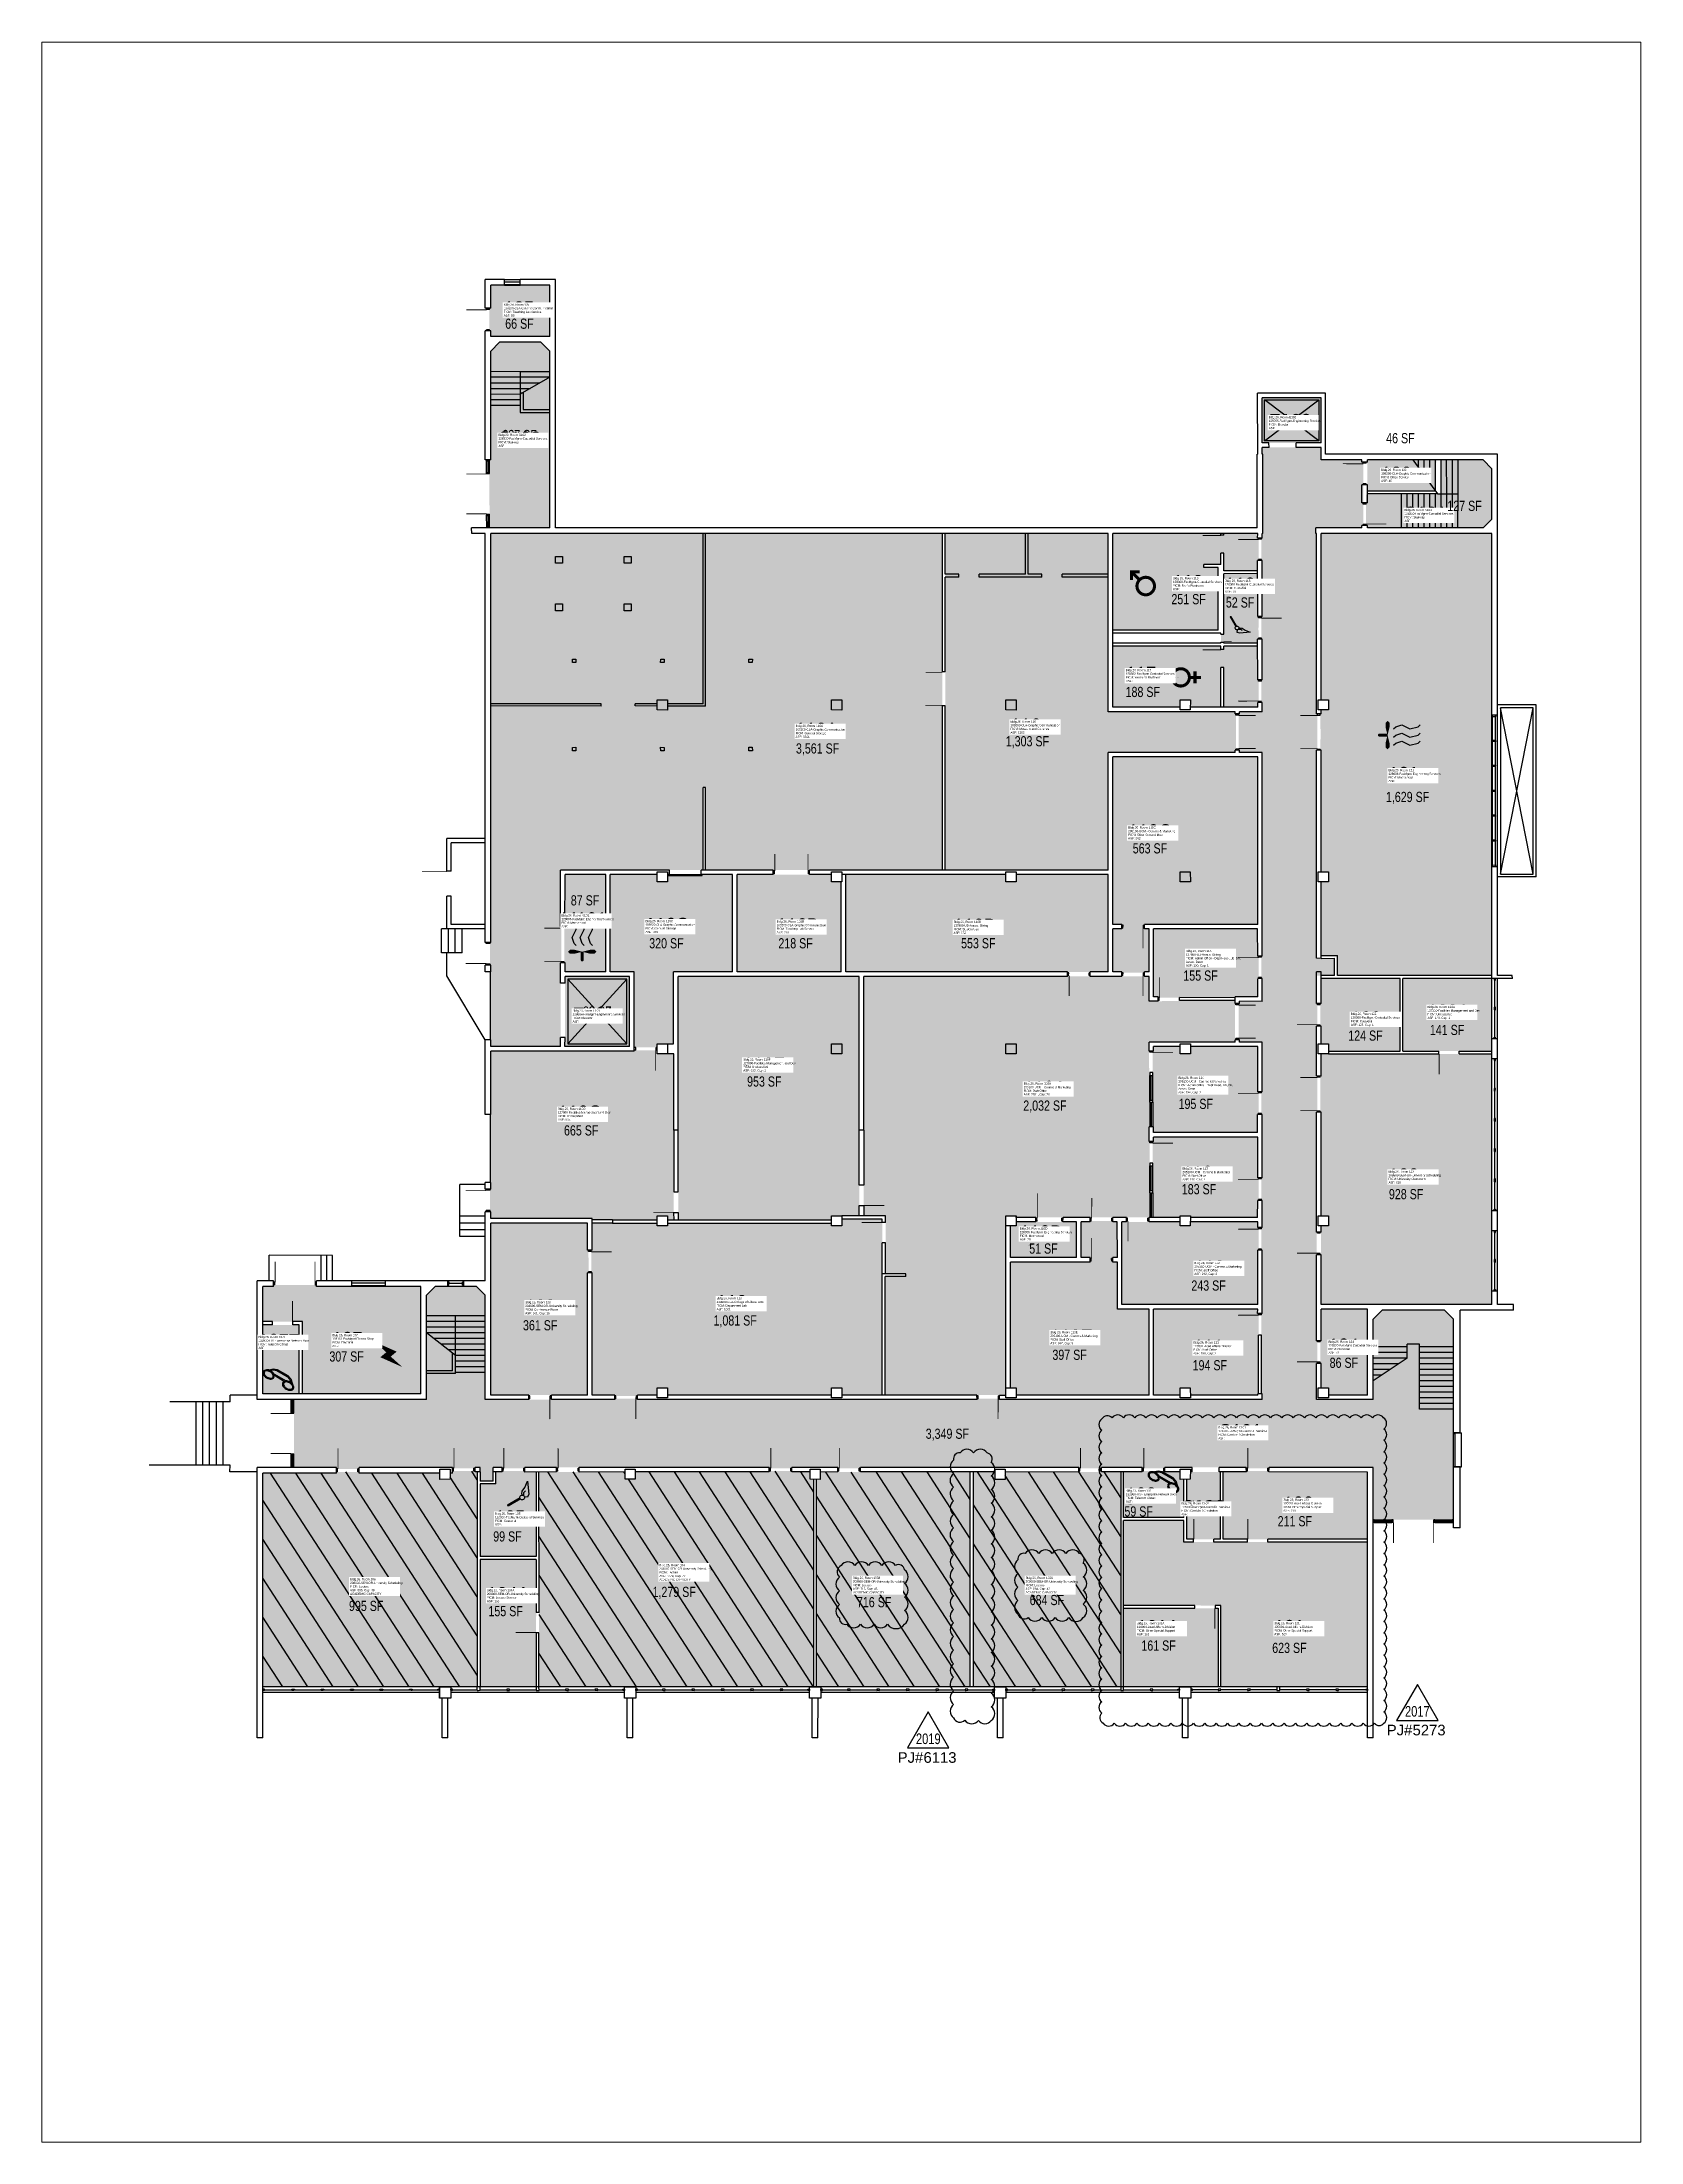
# Paper-space layout 'Layout1' of a CAD drawing. Header units: inches. Extents: x 0.3 to 8.2, y 0.3 to 10.6.
# The model-space entities are those that its viewports show. They can reach past a viewport. Long polylines and large blocks are cut down to what shows.
import ezdxf
from ezdxf.enums import TextEntityAlignment as Align

# ---------------------------------------------------------------- set-up
doc = ezdxf.new("R2010")
doc.units = ezdxf.units.IN
doc.header["$LTSCALE"] = 10
doc.header["$MEASUREMENT"] = 0
doc.layers.get('0').update_dxf_attribs({"linetype": 'CONTINUOUS'})
for name, color, linetype in [('A-DOOR', 2, 'CONTINUOUS'), ('A-FLOR', 3, 'CONTINUOUS'), ('A-GLAZ', 1, 'CONTINUOUS'), ('A-IDEN-ICON', 4, 'CONTINUOUS'), ('A-IDEN-RNUM', 7, 'CONTINUOUS'), ('A-IDEN-SNUM', 4, 'CONTINUOUS'), ('A-IDEN-VNUM', 4, 'CONTINUOUS'), ('A-SITE', 3, 'CONTINUOUS'), ('A-WALL', 5, 'CONTINUOUS'), ('AREA-TEXT', 3, 'CONTINUOUS'), ('Rooms-Category-Color', 7, 'CONTINUOUS'), ('Rooms-Division-Color', 7, 'CONTINUOUS'), ('Rooms-Information', 7, 'CONTINUOUS')]:
    doc.layers.add(name, color=color, linetype=linetype)
doc.layers.add('A-REV', color=1, linetype='CONTINUOUS', true_color=0xff0000)
doc.layers.add('Rooms-Capacity', color=4, linetype='CONTINUOUS', plot=False)
doc.styles.add('Arial', font='arial.ttf')
doc.styles.add('CP_AREA', font='arial.ttf', dxfattribs={"height": 15})
doc.styles.add('CP_ROOMSNUMBER', font='arial.ttf', dxfattribs={"height": 1})
doc.styles.add('CP_ROOMVNUMBER', font='arial.ttf', dxfattribs={"width": 0.85, "height": 0.075})
pattern_1 = [(45, (0, 0), (-26.516504294, 26.516504294), [])]

# ---------------------------------------------------------------- blocks, each defined once
blk = doc.blocks.new('CPMECH')
for p, q in [((0.005, 0.025), (0.015, 0.035)), ((0.015, 0.035), (0.045, 0.045)), ((0.015, -0.005), (0.045, 0.005)), ((0.045, 0.045), (0.085, 0.025)), ((0.045, 0.005), (0.085, -0.015)), ((0.085, 0.025), (0.125, 0.035)), ((0.125, 0.035), (0.135, 0.045)), ((0.125, -0.005), (0.135, 0.005)), ((0.005, -0.015), (0.015, -0.005)), ((0.005, -0.055), (0.015, -0.045)), ((0.015, -0.045), (0.045, -0.035)), ((0.045, -0.035), (0.085, -0.055)), ((0.085, -0.015), (0.125, -0.005)), ((0.085, -0.055), (0.125, -0.045)), ((0.125, -0.045), (0.135, -0.035))]:
    blk.add_line(p, q)
at = {"const_width": 0.0075}
blk.add_lwpolyline([(-0.068, -0.007, 1), (-0.062, -0.003, 1)], format="xyb", close=True, dxfattribs=at)
at = {"const_width": 0.015}
blk.add_lwpolyline([(-0.025, -0.005), (-0.065, -0.005)], dxfattribs=at)
for points in [[(-0.025, -0.005, 0, 0.02, 0), (-0.025, 0.035, 0.02, 0.02, 0), (-0.025, 0.055, 0.02, 0, 0), (-0.025, 0.065, 0, 0, 0)], [(-0.025, -0.005, 0, 0.02, 0), (-0.025, -0.045, 0.02, 0.02, 0), (-0.025, -0.065, 0.02, 0, 0), (-0.025, -0.075, 0, 0, 0)]]:
    blk.add_lwpolyline(points, format="xyseb")
blk = doc.blocks.new('CPMEN')
at = {"const_width": 0.015}
blk.add_lwpolyline([(-0.058, -0.02, 1), (0.028, -0.02, 1)], format="xyb", close=True, dxfattribs=at)
for points in [[(0.015, 0.01), (0.055, 0.05)], [(0.055, 0.01), (0.055, 0.05), (0.015, 0.05)]]:
    blk.add_lwpolyline(points, dxfattribs=at)
blk = doc.blocks.new('CPWOMEN')
at = {"const_width": 0.015}
blk.add_lwpolyline([(-0.0375, 0, 1), (0.0475, 0, 1)], format="xyb", close=True, dxfattribs=at)
for points in [[(-0.025, -0.07), (0.035, -0.07)], [(0.005, -0.04), (0.005, -0.1)]]:
    blk.add_lwpolyline(points, dxfattribs=at)
blk = doc.blocks.new('CPPHONE')
for p, q in [((0.01, 0.025), (-0.02, -0.025)), ((0.017, 0.028), (-0.018, -0.033))]:
    blk.add_line(p, q)
for points in [[(0.036, 0.057), (0.042, 0.031), (0.038, 0.011), (0.008, -0.041), (-0.008, -0.056), (-0.034, -0.064)], [(0.033, 0.047), (0.037, 0.031), (0.033, 0.013), (0.004, -0.038), (-0.011, -0.051), (-0.026, -0.057)]]:
    blk.add_lwpolyline(points)
for points in [[(0.029, 0.079, 0.139889), (0.022, 0.08, 0.107118), (0.012, 0.078, 0.079812), (0.004, 0.072, 0.067459), (-0.003, 0.063, 0.067459), (-0.008, 0.051, 0.079812), (-0.009, 0.041, 0.107118), (-0.006, 0.032, 0.139889), (-0.001, 0.027, 0.139889), (0.006, 0.025, 0.107118), (0.015, 0.027, 0.079812), (0.024, 0.033, 0.067459), (0.031, 0.043, 0.067459), (0.036, 0.054, 0.079812), (0.037, 0.064, 0.107118), (0.034, 0.073, 0.139889)], [(0.026, 0.074, 0.139889), (0.022, 0.075, 0.107118), (0.014, 0.074, 0.079812), (0.007, 0.069, 0.067459), (0.001, 0.06, 0.067459), (-0.003, 0.05, 0.079812), (-0.004, 0.042, 0.107118), (-0.002, 0.034, 0.139889), (0.001, 0.031, 0.139889), (0.006, 0.03, 0.107118), (0.013, 0.032, 0.079812), (0.02, 0.037, 0.067459), (0.027, 0.045, 0.067459), (0.031, 0.055, 0.079812), (0.032, 0.064, 0.107118), (0.03, 0.071, 0.139889)], [(-0.026, -0.017, 0.139889), (-0.033, -0.015, 0.107118), (-0.043, -0.017, 0.079812), (-0.051, -0.023, 0.067459), (-0.058, -0.033, 0.067459), (-0.063, -0.044, 0.079812), (-0.064, -0.054, 0.107118), (-0.061, -0.063, 0.139889), (-0.056, -0.069, 0.139889), (-0.049, -0.07, 0.107118), (-0.04, -0.068, 0.079812), (-0.031, -0.062, 0.067459), (-0.024, -0.053, 0.067459), (-0.019, -0.041, 0.079812), (-0.018, -0.031, 0.107118), (-0.021, -0.022, 0.139889)], [(-0.029, -0.021, 0.139889), (-0.033, -0.02, 0.107118), (-0.041, -0.022, 0.079812), (-0.048, -0.027, 0.067459), (-0.054, -0.035, 0.067459), (-0.058, -0.045, 0.079812), (-0.059, -0.054, 0.107118), (-0.057, -0.061, 0.139889), (-0.054, -0.064, 0.139889), (-0.049, -0.065, 0.107118), (-0.042, -0.064, 0.079812), (-0.035, -0.059, 0.067459), (-0.028, -0.05, 0.067459), (-0.024, -0.04, 0.079812), (-0.023, -0.032, 0.107118), (-0.025, -0.024, 0.139889)]]:
    blk.add_lwpolyline(points, format="xyb", close=True)
blk = doc.blocks.new('CPELECT')
blk.add_lwpolyline([(0.062, 0.063, 0, 0.03, 0), (0.01, -0.017, 0.03, 0.03, 0), (-0.01, 0.007, 0.03, 0, 0), (-0.062, -0.073, 0.03, 0, 0)], format="xyseb")
blk = doc.blocks.new('CPCUST')
at = {"color": 0, "linetype": 'ByBlock'}
for p, q in [((0.017, -0.064), (0.02, -0.047)), ((0.036, -0.07), (0.017, -0.064)), ((0.026, -0.041), (0.045, -0.041)), ((0.03, -0.034), (0.038, -0.03)), ((0.112, -0.063), (0.036, -0.07)), ((0.038, -0.03), (0.053, -0.032)), ((0.045, -0.041), (0.054, -0.051)), ((0.053, -0.032), (0.075, -0.048)), ((0.075, -0.048), (0.112, -0.063))]:
    blk.add_line(p, q, dxfattribs=at)
at = {"color": 0, "linetype": 'ByBlock', "const_width": 0.015}
blk.add_lwpolyline([(-0.03, 0.05), (0.01, -0.019)], dxfattribs=at)
at = {"color": 0, "linetype": 'ByBlock', "const_width": 0.0075}
blk.add_lwpolyline([(-0.033, 0.048, 1), (-0.027, 0.052, 1)], format="xyb", close=True, dxfattribs=at)
at = {"color": 0, "linetype": 'ByBlock'}
blk.add_circle((0.016, -0.031), 0.0141, dxfattribs=at)
blk = doc.blocks.new('ProjectRev')
at = {"transparency": 16777216}
for p, q in [((0, 0.122), (-0.122, -0.089)), ((0.122, -0.089), (0, 0.122)), ((-0.122, -0.089), (0.122, -0.089))]:
    blk.add_line(p, q, dxfattribs=at)
at = {"transparency": 16777216, "insert": (-0.18, -0.115), "char_height": 0.0625, "attachment_point": 1, "style": 'Arial'}
blk.add_mtext_dynamic_manual_height_columns('PJ#', width=0.24749, gutter_width=0.312, heights=[0], dxfattribs=at)
at = {"transparency": 16777216, "style": 'Arial', "width": 0.75}
blk.add_attdef('YEAR', text='', height=0.0625, dxfattribs=at).set_placement((0, -0.036), align=Align.MIDDLE_CENTER)
at = {"transparency": 16777216, "style": 'Arial'}
blk.add_attdef('PROJECT', text='', height=0.0625, dxfattribs=at).set_placement((-0.028, -0.115), align=Align.TOP_LEFT)

msp = doc.modelspace()

# ---------------------------------------------------------------- hatches: boundary and pattern name
at = {"layer": 'Rooms-Capacity'}
h = msp.add_hatch(dxfattribs=at)
h.set_pattern_fill('ANSI31', color=256, scale=300, style=0)
h.set_pattern_definition(pattern_1)
h.paths.add_polyline_path([(69209123.3, 27669741.7), (69209112.6, 27669739.4), (69209108.8, 27669757), (69209119.6, 27669759.3), (69209089.6, 27669899.1), (69209091.6, 27669899.5), (69209091.2, 27669901.5), (69209083.6, 27669936.7), (69209083.2, 27669938.6), (69209081.2, 27669938.2), (69209054, 27670065.3), (69208684.4, 27669986.2), (69208749.7, 27669681.1), (69208753.9, 27669661.5), (69208763.8, 27669615.6), (69208919.2, 27669648.9), (69209135.3, 27669695.2), (69209134.5, 27669699.1), (69209136, 27669699.4), (69209135.6, 27669701.3), (69209128, 27669736.5), (69209127.6, 27669738.5), (69209124.2, 27669737.8)])
h = msp.add_hatch(dxfattribs=at)
h.set_pattern_fill('ANSI31', color=256, scale=300, style=0)
h.set_pattern_definition(pattern_1)
h.paths.add_polyline_path([(69209173, 27669519.1), (69209190, 27669439.9), (69209177.3, 27669437.2), (69209181.1, 27669419.6), (69209193.8, 27669422.3), (69209202.1, 27669383.2), (69209203.8, 27669375.4), (69209204.9, 27669370.5), (69209205.5, 27669367.6), (69209215.5, 27669320.6), (69209216, 27669318.7), (69209217, 27669313.8), (69209218.9, 27669305), (69209227.3, 27669265.9), (69209241.7, 27669198.4), (69209242.8, 27669193.5), (69209243.4, 27669190.6), (69209244.9, 27669190.9), (69209245.3, 27669189), (69209245.5, 27669188), (69209245.9, 27669186), (69209252.8, 27669153.7), (69209253.2, 27669151.8), (69209251.8, 27669151.5), (69209252.4, 27669148.5), (69209258.5, 27669120.2), (69209245.8, 27669117.5), (69209247.1, 27669111.1), (69208888.3, 27669034.3), (69208822.4, 27669341.8), (69208818.2, 27669361.3), (69208786.6, 27669509), (69208880, 27669529), (69208915.2, 27669536.5), (69209158.2, 27669588.6), (69209164.7, 27669558.3), (69209166.8, 27669548.5), (69209167.8, 27669543.6)])
h = msp.add_hatch(dxfattribs=at)
h.set_pattern_fill('ANSI31', color=256, scale=300, style=0)
h.set_pattern_definition(pattern_1)
h.paths.add_polyline_path([(69208889.3, 27669029.4), (69208946.2, 27668763.9), (69209317.7, 27668843.5), (69209262.2, 27669102.6), (69209249.5, 27669099.9), (69209248.2, 27669106.2)])
h = msp.add_hatch(dxfattribs=at)
h.set_pattern_fill('ANSI31', color=256, scale=300, style=0)
h.set_pattern_definition(pattern_1)
h.paths.add_polyline_path([(69208947.4, 27668758), (69209001.9, 27668503.8), (69209373.4, 27668583.4), (69209330.7, 27668782.8), (69209318, 27668780.1), (69209314.2, 27668797.7), (69209327, 27668800.4), (69209319, 27668837.6)])
at = {"layer": 'Rooms-Category-Color', "true_color": 0xadadad}
for points in [[(69209376.7, 27670134.4), (69209380.7, 27670115.9), (69209383.1, 27670116.4), (69209383.6, 27670114.4), (69209398.6, 27670044), (69209399, 27670042.1), (69209396.6, 27670041.5), (69209409.6, 27669980.9), (69209422.2, 27669922.2), (69209423.8, 27669914.7), (69209435.1, 27669861.6), (69209249.3, 27669821.8), (69209205.6, 27670026.2), (69209330.7, 27670053), (69209316.1, 27670121.5)], [(69209310.2, 27670120.2), (69209190.9, 27670094.6), (69209204.3, 27670032.1), (69209323.6, 27670057.6)], [(69211111.6, 27670003.3), (69211096.3, 27670074.7), (69211077.9, 27670086.6), (69210912.7, 27670051.2), (69210897.5, 27670048), (69210889.7, 27670046.3), (69210889.2, 27670048.8), (69210887.2, 27670048.3), (69210867.7, 27670044.1), (69210865.7, 27670043.7), (69210795.3, 27670028.6), (69210793.4, 27670028.2), (69210773.8, 27670024), (69210771.8, 27670023.6), (69210772.4, 27670021.2), (69210792.7, 27669926.3), (69210794.1, 27669919.5), (69210919.3, 27669946.3), (69210934.5, 27669949.5), (69211099.7, 27669984.9)], [(69210333.8, 27668435.2), (69210340.5, 27668403.9), (69210310.6, 27668397.5), (69210303.9, 27668428.8), (69210255.5, 27668418.4), (69210255.8, 27668417), (69210253.9, 27668416.5), (69210218.7, 27668409), (69210216.7, 27668408.6), (69210216.4, 27668410), (69210130.4, 27668391.6), (69210130.7, 27668390.1), (69210128.7, 27668389.7), (69210070.1, 27668377.2), (69210068.1, 27668376.7), (69210067.8, 27668378.2), (69209860.5, 27668333.8), (69209821.4, 27668325.4), (69209672.7, 27668293.6), (69209673.1, 27668292.1), (69209671.1, 27668291.7), (69209635.9, 27668284.2), (69209634, 27668283.8), (69209633.6, 27668285.2), (69209571.1, 27668271.8), (69209589.9, 27668183.8), (69209592, 27668174.1), (69209730.8, 27668203.8), (69209749.8, 27668191.5), (69209772.9, 27668083.9), (69209760.6, 27668064.9), (69209564, 27668022.8), (69209505.4, 27668010.3), (69209416.4, 27667991.2), (69209413.9, 27667990.7), (69209413.5, 27667992.7), (69209407.1, 27668022.7), (69209406.7, 27668024.7), (69209391.6, 27668095.1), (69209391.2, 27668097), (69209384.6, 27668127.6), (69209384.2, 27668129.6), (69209386.7, 27668130.1), (69209474.7, 27668148.9), (69209472.6, 27668158.7), (69209458.6, 27668223.7), (69209450.3, 27668262.8), (69209438.5, 27668317.6), (69209436.1, 27668328.8), (69209434.7, 27668328.5), (69209434.2, 27668330.5), (69209426.7, 27668365.7), (69209426.3, 27668367.6), (69209427.7, 27668368), (69209424.2, 27668384.6), (69209417.7, 27668414.9), (69209415.8, 27668423.7), (69209407.6, 27668461.8), (69209407.4, 27668462.8), (69209397.6, 27668508.8), (69209396.1, 27668508.5), (69209395.7, 27668510.4), (69209388.2, 27668545.6), (69209387.8, 27668547.6), (69209389.2, 27668547.9), (69209374.1, 27668618.3), (69209372.7, 27668618), (69209372.3, 27668619.9), (69209364.7, 27668655.1), (69209364.3, 27668657.1), (69209365.8, 27668657.4), (69209362.2, 27668674), (69209345.5, 27668752.2), (69209300.6, 27668961.5), (69209292.3, 27669000.6), (69209284.9, 27669034.8), (69209283.5, 27669034.5), (69209283.1, 27669036.5), (69209275.5, 27669071.7), (69209275.1, 27669073.6), (69209276.6, 27669073.9), (69209260.2, 27669150.2), (69209259.6, 27669153.2), (69209258.1, 27669152.8), (69209257.7, 27669154.8), (69209250.8, 27669187.1), (69209250.4, 27669189), (69209250.2, 27669190), (69209249.8, 27669192), (69209251.2, 27669192.3), (69209235.1, 27669267.6), (69209226.7, 27669306.7), (69209223.4, 27669322.3), (69209213.3, 27669369.3), (69209210, 27669384.9), (69209201.6, 27669424), (69209180.9, 27669520.8), (69209172.5, 27669559.9), (69209160.8, 27669614.7), (69209159.3, 27669614.4), (69209158.9, 27669616.3), (69209153.2, 27669642.7), (69209152.8, 27669644.7), (69209151.3, 27669651.5), (69209150.9, 27669653.5), (69209152.4, 27669653.8), (69209149, 27669669.4), (69209141.2, 27669667.8), (69209125.6, 27669664.4), (69209120.7, 27669686.9), (69209136.4, 27669690.3), (69209144.2, 27669691.9), (69209142.3, 27669700.7), (69209140.9, 27669700.4), (69209140.4, 27669702.4), (69209132.9, 27669737.6), (69209132.5, 27669739.5), (69209134, 27669739.9), (69209124.3, 27669784.8), (69209122.6, 27669792.7), (69209111.8, 27669843.5), (69209110.1, 27669851.3), (69209099.4, 27669901.2), (69209097, 27669900.7), (69209096.5, 27669902.6), (69209089, 27669937.8), (69209088.6, 27669939.8), (69209091, 27669940.3), (69209075.3, 27670013.6), (69209077.3, 27670014.1), (69209096.8, 27670018.3), (69209098.8, 27670018.7), (69209169.2, 27670033.7), (69209171.1, 27670034.2), (69209190.7, 27670038.4), (69209192.7, 27670038.8), (69209207.7, 27669968.4), (69209227.4, 27669876.5), (69209229.1, 27669868.6), (69209230.4, 27669862.8), (69209238.7, 27669823.6), (69209240, 27669817.8), (69209241.7, 27669810), (69209422.1, 27669848.6), (69209440.5, 27669836.7), (69209445.2, 27669814.7), (69209451, 27669787.3), (69209455.8, 27669765.3), (69209443.9, 27669746.9), (69209263.4, 27669708.3), (69209279.6, 27669633), (69209287.9, 27669593.9), (69209293, 27669570.4), (69209301.3, 27669531.3), (69209311.4, 27669484.3), (69209312.9, 27669484.7), (69209313.3, 27669482.7), (69209320.8, 27669447.5), (69209321.2, 27669445.5), (69209319.8, 27669445.2), (69209363.3, 27669241.8), (69209380.1, 27669163.6), (69209442.1, 27668874.2), (69209445.4, 27668858.5), (69209446.9, 27668858.8), (69209447.3, 27668856.9), (69209454.8, 27668821.7), (69209455.3, 27668819.7), (69209453.8, 27668819.4), (69209458.8, 27668796), (69209474.9, 27668720.7), (69209483.3, 27668681.5), (69209524.1, 27668490.9), (69209549.3, 27668373.5), (69209551, 27668365.7), (69209558.8, 27668367.4), (69209560.7, 27668367.8), (69209560.4, 27668369.3), (69209662.1, 27668391), (69209697.3, 27668398.6), (69209699.3, 27668399), (69209699.6, 27668397.5), (69209707.4, 27668399.2), (69209715.2, 27668400.9), (69209738.7, 27668405.9), (69209809.1, 27668421), (69209808.8, 27668422.5), (69209810.7, 27668422.9), (69209845.9, 27668430.4), (69209847.9, 27668430.8), (69209848.2, 27668429.4), (69209851.1, 27668430), (69209856, 27668431), (69209895.1, 27668439.4), (69209894.8, 27668440.9), (69209896.8, 27668441.3), (69209932, 27668448.8), (69209933.9, 27668449.3), (69209934.3, 27668447.8), (69209957.7, 27668452.8), (69209996.8, 27668461.2), (69209999.8, 27668461.8), (69210004.7, 27668462.9), (69210043.8, 27668471.2), (69210043.5, 27668472.7), (69210045.4, 27668473.1), (69210080.6, 27668480.7), (69210082.6, 27668481.1), (69210082.9, 27668479.6), (69210168.9, 27668498), (69210160.6, 27668537.2), (69210164.5, 27668538), (69210164.2, 27668539.5), (69210166.1, 27668539.9), (69210224.8, 27668552.5), (69210226.7, 27668552.9), (69210227.1, 27668551.4), (69210231, 27668552.2), (69210239.3, 27668513.1), (69210262.8, 27668518.2), (69210278.5, 27668521.5), (69210278.1, 27668523), (69210280.1, 27668523.4), (69210315.3, 27668530.9), (69210317.3, 27668531.3), (69210317.6, 27668529.9), (69210327.3, 27668532), (69210332.2, 27668533), (69210364.5, 27668539.9), (69210403.6, 27668548.3), (69210449.6, 27668558.1), (69210454.5, 27668559.2), (69210458.4, 27668560), (69210497.5, 27668568.4), (69210574.3, 27668584.8), (69210579.1, 27668585.9), (69210669.6, 27668605.3), (69210661.2, 27668644.4), (69210665.1, 27668645.2), (69210664.8, 27668646.7), (69210666.8, 27668647.1), (69210725.4, 27668659.7), (69210727.4, 27668660.1), (69210727.7, 27668658.6), (69210731.6, 27668659.5), (69210738.3, 27668628.2), (69210738.6, 27668626.7), (69210739.7, 27668621.8), (69210740, 27668620.3), (69210755.6, 27668623.7), (69210755.3, 27668625.2), (69210757.3, 27668625.6), (69210776.8, 27668629.8), (69210778.8, 27668630.2), (69210792.5, 27668633.1), (69210794.4, 27668633.5), (69210794.8, 27668632.1), (69210841.7, 27668642.1), (69210865.2, 27668647.1), (69210864.8, 27668648.6), (69210866.8, 27668649), (69210878.5, 27668651.5), (69210880.5, 27668652), (69210902, 27668656.6), (69210904, 27668657), (69210904.3, 27668655.5), (69210935.6, 27668662.2), (69211001.1, 27668676.3), (69211000.8, 27668677.7), (69211002.7, 27668678.1), (69211037.9, 27668685.7), (69211039.9, 27668686.1), (69211040.2, 27668684.6), (69211048, 27668686.3), (69211048.2, 27668685.3), (69211185.1, 27668714.6), (69211184.9, 27668715.6), (69211196.6, 27668718.1), (69211199.2, 27668706.4), (69211209.2, 27668659.5), (69211218.4, 27668616.4), (69211206.7, 27668613.9), (69211196.9, 27668611.8), (69211199.2, 27668601.1), (69211207.6, 27668562), (69211212, 27668541.4), (69211208.1, 27668540.6), (69211208.6, 27668538.1), (69211206.6, 27668537.7), (69211177.3, 27668531.4), (69211175.3, 27668531), (69211171.4, 27668530.2), (69211140.1, 27668523.5), (69211138.2, 27668523.1), (69211136.2, 27668522.7), (69211101, 27668515.1), (69211099.1, 27668514.7), (69211098.6, 27668517.1), (69211094.6, 27668516.3), (69211077.7, 27668595.5), (69211067.9, 27668593.4), (69211068.1, 27668592.4), (69210756.2, 27668525.6), (69210756.5, 27668524.2), (69210754.5, 27668523.7), (69210695.9, 27668511.2), (69210693.9, 27668510.8), (69210693.6, 27668512.2)], [(69209798.6, 27669482.3), (69209930.6, 27669510.6), (69209928.3, 27669521.4), (69209924.6, 27669539), (69209930.9, 27669540.3), (69209930.5, 27669542.3), (69209923, 27669577.5), (69209922.3, 27669580.4), (69209920.9, 27669580.1), (69209920.2, 27669583), (69209919.2, 27669587.9), (69209904.3, 27669657.3), (69209903.3, 27669662.2), (69209893.6, 27669707.2), (69209867.9, 27669827.5), (69209776, 27669807.8), (69209771.1, 27669806.7), (69209758.4, 27669804), (69209658.6, 27669782.7), (69209653.7, 27669781.6), (69209629.3, 27669776.4), (69209629, 27669777.9), (69209627, 27669777.4), (69209591.8, 27669769.9), (69209589.9, 27669769.5), (69209590.2, 27669768), (69209578.4, 27669765.5), (69209615.9, 27669590.5), (69209613.8, 27669590), (69209637.9, 27669477.6), (69209644.9, 27669479.1), (69209648.7, 27669461.5), (69209641.7, 27669460), (69209644, 27669449.2)], [(69210049.5, 27669733.9), (69210108.2, 27669746.5), (69210110.1, 27669746.9), (69210110.4, 27669745.5), (69210200.4, 27669764.7), (69210215.5, 27669694.3), (69210047.3, 27669658.3), (69210032.2, 27669728.7), (69210047.9, 27669732.1), (69210047.5, 27669733.5)], [(69209918.8, 27669704.4), (69210012.6, 27669724.5), (69210024.4, 27669727), (69210048.3, 27669615.6), (69209927, 27669589.6), (69209903.1, 27669701.1)], [(69209121.7, 27669658.5), (69209142.3, 27669662.9), (69209144.1, 27669654.1), (69209144.6, 27669652.1), (69209146, 27669652.4), (69209146.4, 27669650.5), (69209154, 27669615.3), (69209154.4, 27669613.3), (69209152.9, 27669613), (69209157.1, 27669593.5), (69209010.5, 27669562), (69208997.8, 27669622.7), (69208990.2, 27669659), (69209115.9, 27669685.9)], [(69209719.7, 27669130), (69210133.3, 27669218.6), (69210066.3, 27669531.5), (69209645.7, 27669441.4), (69209702.4, 27669176.4), (69209709.4, 27669177.9)], [(69210967.8, 27668774.5), (69210972.7, 27668775.5), (69210978.9, 27668746.2), (69210998.5, 27668750.4), (69210999.5, 27668745.5), (69210969.2, 27668739), (69210981.8, 27668680.3), (69210999.4, 27668684.1), (69210999.7, 27668682.6), (69211001.7, 27668683), (69211036.9, 27668690.6), (69211038.8, 27668691), (69211038.5, 27668692.5), (69211046.3, 27668694.1), (69211040.9, 27668719.6), (69211033.8, 27668752.8), (69211030.8, 27668752.2), (69211029.8, 27668757.1), (69211032.7, 27668757.7), (69211021.4, 27668810.5), (69211021.2, 27668811.5), (69211019.5, 27668819.3), (69211018.3, 27668825.2), (69211009.9, 27668864.3), (69210998.2, 27668919), (69210992.7, 27668944.5), (69210825.5, 27668908.6), (69210864.5, 27668726.8), (69210973, 27668750)], [(69210746.1, 27668629.8), (69210754, 27668631.5), (69210754.3, 27668630), (69210756.2, 27668630.5), (69210775.8, 27668634.7), (69210777.7, 27668635.1), (69210791.4, 27668638), (69210793.4, 27668638.4), (69210793.1, 27668639.9), (69210840, 27668649.9), (69210851.7, 27668652.5), (69210839.2, 27668711.1), (69210833.3, 27668709.9), (69210832.3, 27668714.8), (69210838.1, 27668716), (69210798.1, 27668902.8), (69210692.5, 27668880.2), (69210717.5, 27668763.8), (69210730.2, 27668766.5), (69210733.9, 27668748.9), (69210721.2, 27668746.2), (69210732.5, 27668693.4), (69210801, 27668708.1), (69210802, 27668703.2), (69210733.6, 27668688.5)], [(69209789.3, 27668752.2), (69209784.3, 27668775.7), (69209774.2, 27668822.6), (69209766.9, 27668856.8), (69209760.1, 27668855.3), (69209758, 27668865.1), (69209703.2, 27668853.4), (69209727.7, 27668739)], [(69210845, 27668717.5), (69210858.7, 27668720.4), (69210859.7, 27668715.5), (69210964.3, 27668737.9), (69210976.9, 27668679.3), (69210941.7, 27668671.7), (69210902.6, 27668663.3), (69210902.9, 27668661.9), (69210901, 27668661.5), (69210879.4, 27668656.9), (69210877.5, 27668656.4), (69210865.7, 27668653.9), (69210863.8, 27668653.5), (69210863.5, 27668655), (69210856.6, 27668653.5), (69210844.1, 27668712.2), (69210846, 27668712.6)], [(69211217, 27668661.1), (69211207, 27668708.1), (69211204.5, 27668719.8), (69211282.7, 27668736.6), (69211304.5, 27668634.9), (69211226.2, 27668618.1)], [(69209383.3, 27668544.6), (69209390.8, 27668509.4), (69209391.2, 27668507.4), (69209389.8, 27668507.1), (69209395.4, 27668480.7), (69209382.7, 27668478), (69209384.1, 27668471.6), (69209318.1, 27668457.5), (69209295.8, 27668561.6), (69209374.5, 27668578.5), (69209381.4, 27668546.2), (69209382.9, 27668546.5)], [(69210785, 27668510.3), (69210767.4, 27668506.6), (69210764.7, 27668519.3), (69210757.9, 27668517.8), (69210757.5, 27668519.3), (69210755.6, 27668518.9), (69210731.2, 27668513.1), (69210697, 27668505.8), (69210695.1, 27668505.4), (69210695.3, 27668504.4), (69210485, 27668459.4), (69210487.8, 27668446.7), (69210470.2, 27668442.9), (69210467.4, 27668455.6), (69210340.3, 27668428.4), (69210346.4, 27668400), (69210311.7, 27668392.6), (69210368.9, 27668125.7), (69210522.4, 27668158.5), (69210534.6, 27668161.1), (69210539.5, 27668162.2), (69210557.1, 27668166), (69210659.3, 27668187.8), (69210664.2, 27668188.9), (69210819.1, 27668222.1), (69210868, 27668232.6), (69210870, 27668233), (69210953.1, 27668250.8), (69210958, 27668251.8), (69211020.6, 27668265.2), (69211133, 27668289.3), (69211123.1, 27668335.8), (69211122, 27668340.6), (69211084.9, 27668514.2), (69211069.8, 27668584.6), (69210782.3, 27668523)], [(69211153.6, 27668521.2), (69211141.2, 27668518.6), (69211139.2, 27668518.2), (69211137.3, 27668517.8), (69211102.1, 27668510.2), (69211100.1, 27668509.8), (69211100.6, 27668507.4), (69211096.7, 27668506.5), (69211110.3, 27668443), (69211111.4, 27668438.1), (69211139.6, 27668306.6), (69211158, 27668294.6), (69211186.8, 27668300.8), (69211216.1, 27668307.1), (69211245, 27668313.3), (69211256.9, 27668331.7), (69211241.4, 27668404.2), (69211181.4, 27668391.3)], [(69209399.2, 27668463.1), (69209386.5, 27668460.4), (69209385.1, 27668466.7), (69209281.5, 27668444.5), (69209284, 27668432.8), (69209291.5, 27668397.6), (69209294, 27668386.1), (69209410.3, 27668411), (69209409.9, 27668413.2), (69209409, 27668417.4), (69209408, 27668422), (69209399.6, 27668461.1)], [(69210190.5, 27668383), (69210177.8, 27668380.3), (69210204.3, 27668256.6), (69210329.9, 27668283.5), (69210300.7, 27668419.9), (69210257.2, 27668410.6), (69210256.9, 27668412.1), (69210254.9, 27668411.6), (69210219.7, 27668404.1), (69210217.8, 27668403.7), (69210218.1, 27668402.2), (69210187.8, 27668395.7)], [(69209637, 27668279.3), (69209672.2, 27668286.8), (69209674.1, 27668287.3), (69209674.4, 27668285.8), (69209729.2, 27668297.5), (69209746.4, 27668217.3), (69209597.7, 27668185.5), (69209583.3, 27668253), (69209596, 27668255.7), (69209593.3, 27668268.4), (69209635.3, 27668277.4), (69209635, 27668278.9)], [(69210238.3, 27668097.7), (69210254.4, 27668101.2), (69210259.3, 27668102.2), (69210364, 27668124.6), (69210331, 27668278.6), (69210205.3, 27668251.7), (69210218.6, 27668189.6), (69210226.2, 27668154.4)]]:
    msp.add_hatch(color=253, dxfattribs=at).paths.add_polyline_path(points)
at = {"layer": 'Rooms-Category-Color', "true_color": 0xe3f498}
for points in [[(69211102.9, 27670092), (69211112.7, 27670094.1), (69211112.1, 27670096.5), (69211114.1, 27670096.9), (69211149.3, 27670104.5), (69211151.2, 27670104.9), (69211151.8, 27670102.4), (69211191.9, 27670111), (69211196.9, 27670087.5), (69211202.7, 27670060.2), (69211213.6, 27670009.3), (69211209.7, 27670008.5), (69211170.6, 27670000.1), (69211124.7, 27669990.3)], [(69209608, 27669588.8), (69209561.2, 27669578.7), (69209560.9, 27669580.2), (69209558.9, 27669579.8), (69209523.7, 27669572.2), (69209521.7, 27669571.8), (69209522.1, 27669570.4), (69209310.8, 27669525.1), (69209315.9, 27669501.7), (69209316.9, 27669496.8), (69209319.2, 27669486), (69209317.8, 27669485.7), (69209318.2, 27669483.7), (69209325.7, 27669448.5), (69209326.1, 27669446.6), (69209327.6, 27669446.9), (69209334.9, 27669412.7), (69209347.6, 27669415.4), (69209351.4, 27669397.8), (69209338.7, 27669395.1), (69209368.8, 27669254.3), (69209369.9, 27669249.4), (69209371.1, 27669243.5), (69209387.9, 27669165.3), (69209399.4, 27669111.5), (69209412.1, 27669114.2), (69209415.9, 27669096.6), (69209403.2, 27669093.9), (69209418.2, 27669024), (69209555.1, 27669053.3), (69209613.7, 27669065.9), (69209627.9, 27669068.9), (69209722.3, 27669089.1), (69209707.3, 27669159), (69209695.6, 27669156.5), (69209691.8, 27669174.1), (69209696.5, 27669175.1), (69209635.8, 27669458.7), (69209631.1, 27669457.7), (69209627.3, 27669475.3), (69209632, 27669476.3)], [(69210277.5, 27669404.9), (69210264.1, 27669467.5), (69210095.9, 27669431.4), (69210134.4, 27669251.5), (69210193.1, 27669264.1), (69210271.3, 27669280.8), (69210289.9, 27669284.8), (69210286.3, 27669301.4), (69210299, 27669304.2), (69210290.9, 27669342.3)], [(69209275.5, 27668448.4), (69209313.2, 27668456.4), (69209290.9, 27668560.6), (69209143.7, 27668529.1), (69209179.7, 27668360.9), (69209038.9, 27668330.7), (69209093.2, 27668077.5), (69209201.7, 27668100.7), (69209206.6, 27668101.7), (69209343.5, 27668131.1)], [(69209002.9, 27668498.9), (69209037.9, 27668335.6), (69209173.8, 27668364.7), (69209138.8, 27668528)], [(69209428.3, 27668327.2), (69209429.8, 27668327.5), (69209429.4, 27668329.4), (69209421.8, 27668364.6), (69209421.4, 27668366.6), (69209419.9, 27668366.3), (69209416.4, 27668382.9), (69209411.4, 27668406.1), (69209295, 27668381.2), (69209304, 27668339.4), (69209311.5, 27668304.2), (69209330.8, 27668214.2), (69209338.3, 27668179), (69209348.4, 27668132.1), (69209374.8, 27668137.8), (69209379.7, 27668138.8), (69209464.7, 27668157), (69209450.8, 27668222.1), (69209442.4, 27668261.2), (69209432.2, 27668309.1), (69209431.1, 27668314), (69209430.7, 27668315.9)]]:
    msp.add_hatch(color=61, dxfattribs=at).paths.add_polyline_path(points)
at = {"layer": 'Rooms-Category-Color', "true_color": 0xffff64}
for points in [[(69209123.3, 27669741.7), (69209112.6, 27669739.4), (69209108.8, 27669757), (69209119.6, 27669759.3), (69209089.6, 27669899.1), (69209091.6, 27669899.5), (69209091.2, 27669901.5), (69209083.6, 27669936.7), (69209083.2, 27669938.6), (69209081.2, 27669938.2), (69209054, 27670065.3), (69208684.4, 27669986.2), (69208749.7, 27669681.1), (69208753.9, 27669661.5), (69208763.8, 27669615.6), (69208919.2, 27669648.9), (69209135.3, 27669695.2), (69209134.5, 27669699.1), (69209136, 27669699.4), (69209135.6, 27669701.3), (69209128, 27669736.5), (69209127.6, 27669738.5), (69209124.2, 27669737.8)], [(69208878.9, 27669533.9), (69208785.5, 27669513.9), (69208764.8, 27669610.7), (69208920.3, 27669644), (69208985.3, 27669657.9), (69209006.1, 27669561.1), (69208914.1, 27669541.4)], [(69209173, 27669519.1), (69209190, 27669439.9), (69209177.3, 27669437.2), (69209181.1, 27669419.6), (69209193.8, 27669422.3), (69209202.1, 27669383.2), (69209203.8, 27669375.4), (69209204.9, 27669370.5), (69209205.5, 27669367.6), (69209215.5, 27669320.6), (69209216, 27669318.7), (69209217, 27669313.8), (69209218.9, 27669305), (69209227.3, 27669265.9), (69209241.7, 27669198.4), (69209242.8, 27669193.5), (69209243.4, 27669190.6), (69209244.9, 27669190.9), (69209245.3, 27669189), (69209245.5, 27669188), (69209245.9, 27669186), (69209252.8, 27669153.7), (69209253.2, 27669151.8), (69209251.8, 27669151.5), (69209252.4, 27669148.5), (69209258.5, 27669120.2), (69209245.8, 27669117.5), (69209247.1, 27669111.1), (69208888.3, 27669034.3), (69208822.4, 27669341.8), (69208818.2, 27669361.3), (69208786.6, 27669509), (69208880, 27669529), (69208915.2, 27669536.5), (69209158.2, 27669588.6), (69209164.7, 27669558.3), (69209166.8, 27669548.5), (69209167.8, 27669543.6)], [(69208889.3, 27669029.4), (69208946.2, 27668763.9), (69209317.7, 27668843.5), (69209262.2, 27669102.6), (69209249.5, 27669099.9), (69209248.2, 27669106.2)], [(69208947.4, 27668758), (69209001.9, 27668503.8), (69209373.4, 27668583.4), (69209330.7, 27668782.8), (69209318, 27668780.1), (69209314.2, 27668797.7), (69209327, 27668800.4), (69209319, 27668837.6)], [(69209862.2, 27668326), (69209872.9, 27668328.3), (69209875.6, 27668315.6), (69209893.2, 27668319.4), (69209890.5, 27668332.1), (69210069.5, 27668370.4), (69210069.2, 27668371.9), (69210071.1, 27668372.3), (69210129.8, 27668384.8), (69210131.7, 27668385.3), (69210132, 27668383.8), (69210170.2, 27668392), (69210172.9, 27668379.2), (69210213.7, 27668188.6), (69210221.3, 27668153.4), (69210233.4, 27668096.7), (69210225.1, 27668094.9), (69210173.8, 27668083.9), (69210168.9, 27668082.8), (69209962.1, 27668038.5), (69209957.2, 27668037.5), (69209927.9, 27668031.2), (69209823.2, 27668008.8), (69209800.2, 27668003.9), (69209796.7, 27668020.5), (69209754.2, 27668219), (69209737, 27668299.2), (69209823.1, 27668317.6), (69209862.2, 27668326), (69209872.9, 27668328.3)]]:
    msp.add_hatch(color=51, dxfattribs=at).paths.add_polyline_path(points)
at = {"layer": 'Rooms-Category-Color', "true_color": 0xe3c5e1}
for points in [[(69210285.3, 27669406.6), (69210260.1, 27669523.9), (69210402.9, 27669554.5), (69210402.1, 27669558.4), (69210259.3, 27669527.8), (69210206.5, 27669774.2), (69210108.8, 27669753.3), (69210109.1, 27669751.8), (69210107.1, 27669751.4), (69210048.4, 27669738.8), (69210046.5, 27669738.4), (69210046.2, 27669739.9), (69210011, 27669732.3), (69209917.1, 27669712.2), (69209901.5, 27669708.9), (69209875.7, 27669829.2), (69209887.4, 27669831.7), (69209888.9, 27669832), (69210004.8, 27669856.8), (69210016.5, 27669859.3), (69210016.2, 27669860.8), (69210018.1, 27669861.2), (69210053.4, 27669868.7), (69210055.3, 27669869.2), (69210055.6, 27669867.7), (69210151.9, 27669888.3), (69210186.2, 27669895.6), (69210449.2, 27669952), (69210762.6, 27670019.1), (69210847.4, 27669623.1), (69210869.2, 27669521.4), (69210890.5, 27669421.6), (69210892.2, 27669413.8), (69210893.5, 27669407.9), (69210901.8, 27669368.8), (69210914.8, 27669308.2), (69210929.7, 27669238.8), (69210690.1, 27669187.5), (69210631.5, 27669174.9), (69210347.9, 27669114.2), (69210298.7, 27669344)], [(69210238.3, 27669587.7), (69210262.4, 27669475.3), (69210094.2, 27669439.3), (69210072.4, 27669541), (69209948.2, 27669514.4), (69209945.9, 27669525.1), (69209942.2, 27669542.7), (69209935.8, 27669541.4), (69209935.4, 27669543.3), (69209927.8, 27669578.5), (69209927.2, 27669581.5), (69209928.7, 27669581.8), (69210057.8, 27669609.4), (69210049, 27669650.5), (69210217.1, 27669686.5), (69210234.5, 27669605.3), (69210221.8, 27669602.6), (69210225.6, 27669585)]]:
    msp.add_hatch(color=254, dxfattribs=at).paths.add_polyline_path(points)
at = {"layer": 'Rooms-Category-Color', "true_color": 0xfa9ba3}
for points in [[(69209295.8, 27669595.5), (69209297.2, 27669588.7), (69209298.3, 27669583.8), (69209300.8, 27669572.1), (69209309.2, 27669533), (69209520.4, 27669578.2), (69209520.7, 27669576.7), (69209522.6, 27669577.1), (69209557.8, 27669584.7), (69209559.8, 27669585.1), (69209559.5, 27669586.6), (69209606.4, 27669596.6), (69209570.6, 27669763.8), (69209428.8, 27669733.5), (69209423.9, 27669732.4), (69209273.4, 27669700.2), (69209287.4, 27669634.6)], [(69209774.7, 27668858.5), (69209823.9, 27668628.7), (69209824.2, 27668627.2), (69210127.1, 27668693.6), (69210158.9, 27668545), (69210230.8, 27668560.4), (69210197.5, 27668708.7), (69210240.5, 27668717.9), (69210134.9, 27669210.7), (69209721.3, 27669122.2), (69209729.4, 27669084.5), (69209629.2, 27669063), (69209636.7, 27669027.8), (69209631.8, 27669026.8), (69209624.1, 27669063), (69209419.2, 27669019.1), (69209463.9, 27668810.3), (69209773.9, 27668876.7), (69209777.7, 27668859.1)], [(69209653.8, 27668649.5), (69209735, 27668666.9), (69209733.3, 27668674.7), (69209741.1, 27668676.4), (69209742.8, 27668668.6), (69209804.4, 27668681.8), (69209802.7, 27668689.6), (69209804.2, 27668689.9), (69209803.8, 27668691.9), (69209796.2, 27668727.1), (69209795.8, 27668729), (69209794.3, 27668728.7), (69209791, 27668744.4), (69209729.4, 27668731.2), (69209732.7, 27668715.5), (69209724.9, 27668713.9), (69209695.4, 27668851.7), (69209478.3, 27668805.2), (69209480.4, 27668795.5), (69209467.7, 27668792.7), (69209479.2, 27668739), (69209480.2, 27668734.1), (69209482.8, 27668722.3), (69209491.1, 27668683.2), (69209516.9, 27668562.9), (69209665.5, 27668594.8), (69209656.5, 27668636.8)], [(69210208.6, 27668694.7), (69210207, 27668702.5), (69210324.3, 27668727.7), (69210362.8, 27668547.8), (69210339.4, 27668542.7), (69210315.9, 27668537.7), (69210316.2, 27668536.2), (69210314.3, 27668535.8), (69210279.1, 27668528.3), (69210277.1, 27668527.9), (69210276.8, 27668529.3), (69210261.1, 27668526), (69210245.5, 27668522.6), (69210237.1, 27668561.7), (69210235.6, 27668561.4), (69210215.1, 27668657.3), (69210207.6, 27668692.5), (69210207.2, 27668694.4)], [(69210118, 27668635.4), (69210130.8, 27668638.2), (69210120.9, 27668684.1), (69210113.1, 27668682.4), (69210112.8, 27668683.9), (69210110.8, 27668683.5), (69210075.6, 27668676), (69209972, 27668653.8), (69209984, 27668597.5), (69210010.8, 27668472.4), (69210042.1, 27668479.1), (69210042.4, 27668477.6), (69210044.4, 27668478), (69210079.6, 27668485.6), (69210081.5, 27668486), (69210081.2, 27668487.4), (69210120.3, 27668495.8), (69210159.4, 27668504.2), (69210134.5, 27668620.6), (69210121.8, 27668617.8)], [(69209806.1, 27668674), (69209827.6, 27668573.2), (69209820.8, 27668571.8), (69209824.6, 27668554.2), (69209831.4, 27668555.6), (69209856.3, 27668439.3), (69209846.5, 27668437.2), (69209846.9, 27668435.7), (69209844.9, 27668435.3), (69209809.7, 27668427.8), (69209807.7, 27668427.3), (69209807.4, 27668428.8), (69209737, 27668413.7), (69209713.6, 27668408.7), (69209663.3, 27668643.4)], [(69209954.4, 27668650), (69209919.2, 27668642.4), (69209825.3, 27668622.3), (69209826, 27668618.9), (69209833.6, 27668583.7), (69209835.4, 27668574.9), (69209838.4, 27668575.5), (69209842.2, 27668557.9), (69209839.2, 27668557.3), (69209864.1, 27668441), (69209893.5, 27668447.2), (69209893.8, 27668445.8), (69209895.7, 27668446.2), (69209930.9, 27668453.7), (69209932.9, 27668454.1), (69209932.6, 27668455.6), (69209956.1, 27668460.6), (69209995.2, 27668469), (69210003, 27668470.7), (69209964.5, 27668650.6), (69209956.6, 27668648.9), (69209956.3, 27668650.4)], [(69209544.9, 27668494.3), (69209532.2, 27668491.6), (69209557.1, 27668375.2), (69209559.1, 27668375.6), (69209559.4, 27668374.2), (69209661.1, 27668395.9), (69209696.3, 27668403.5), (69209698.2, 27668403.9), (69209697.9, 27668405.4), (69209705.7, 27668407), (69209678.9, 27668532.2), (69209667.2, 27668587), (69209518.6, 27668555.1), (69209528.4, 27668509.2), (69209541.1, 27668511.9)], [(69211160.3, 27668520.1), (69211214.1, 27668531.7), (69211239.5, 27668412.8), (69211185.4, 27668402.8)]]:
    msp.add_hatch(color=241, dxfattribs=at).paths.add_polyline_path(points)
at = {"layer": 'Rooms-Category-Color', "true_color": 0xfbafa2}
for points in [[(69210151.1, 27669173.3), (69210136.1, 27669243.7), (69210304.3, 27669279.7), (69210363.5, 27669003), (69210350.8, 27669000.3), (69210354.6, 27668982.7), (69210367.3, 27668985.4), (69210401.4, 27668826), (69210233.2, 27668790), (69210164.5, 27669110.7)], [(69210320.4, 27668784.1), (69210317, 27668799.8), (69210606.5, 27668861.7), (69210660.1, 27668611.4), (69210495.8, 27668576.2), (69210481.1, 27668573.1), (69210476.3, 27668572), (69210456.7, 27668567.9), (69210401.9, 27668556.1), (69210370.7, 27668549.4), (69210343, 27668678.5), (69210342, 27668683.4), (69210328.8, 27668745), (69210321, 27668743.3), (69210322.6, 27668735.5), (69210248.3, 27668719.6), (69210246.6, 27668727.4), (69210245.2, 27668727.1), (69210244.7, 27668729), (69210237.2, 27668764.2), (69210236.8, 27668766.2), (69210238.3, 27668766.5), (69210234.9, 27668782.2), (69210309.2, 27668798.1), (69210312.6, 27668782.4)]]:
    msp.add_hatch(color=21, dxfattribs=at).paths.add_polyline_path(points)
at = {"layer": 'Rooms-Category-Color', "true_color": 0xffe090}
msp.add_hatch(color=41, dxfattribs=at).paths.add_polyline_path([(69210935.8, 27669210.4), (69210930.7, 27669233.9), (69210810.5, 27669208.1), (69210691.2, 27669182.6), (69210632.5, 27669170), (69210348.9, 27669109.3), (69210409.2, 27668827.7), (69210612.6, 27668871.2), (69210659.5, 27668652.2), (69210663.4, 27668653), (69210663.8, 27668651.6), (69210665.7, 27668652), (69210724.4, 27668664.6), (69210726.3, 27668665), (69210726, 27668666.4), (69210729.9, 27668667.3), (69210683, 27668886.3), (69210991.1, 27668952.3), (69210943.3, 27669175.2)])
at = {"layer": 'Rooms-Division-Color', "true_color": 0xadadad}
for points in [[(69209376.7, 27670134.4), (69209380.7, 27670115.9), (69209383.1, 27670116.4), (69209383.6, 27670114.4), (69209398.6, 27670044), (69209399, 27670042.1), (69209396.6, 27670041.5), (69209409.6, 27669980.9), (69209422.2, 27669922.2), (69209423.8, 27669914.7), (69209435.1, 27669861.6), (69209249.3, 27669821.8), (69209205.6, 27670026.2), (69209330.7, 27670053), (69209316.1, 27670121.5)], [(69209310.2, 27670120.2), (69209190.9, 27670094.6), (69209204.3, 27670032.1), (69209323.6, 27670057.6)], [(69211111.6, 27670003.3), (69211096.3, 27670074.7), (69211077.9, 27670086.6), (69210912.7, 27670051.2), (69210897.5, 27670048), (69210889.7, 27670046.3), (69210889.2, 27670048.8), (69210887.2, 27670048.3), (69210867.7, 27670044.1), (69210865.7, 27670043.7), (69210795.3, 27670028.6), (69210793.4, 27670028.2), (69210773.8, 27670024), (69210771.8, 27670023.6), (69210772.4, 27670021.2), (69210792.7, 27669926.3), (69210794.1, 27669919.5), (69210919.3, 27669946.3), (69210934.5, 27669949.5), (69211099.7, 27669984.9)], [(69210333.8, 27668435.2), (69210340.5, 27668403.9), (69210310.6, 27668397.5), (69210303.9, 27668428.8), (69210255.5, 27668418.4), (69210255.8, 27668417), (69210253.9, 27668416.5), (69210218.7, 27668409), (69210216.7, 27668408.6), (69210216.4, 27668410), (69210130.4, 27668391.6), (69210130.7, 27668390.1), (69210128.7, 27668389.7), (69210070.1, 27668377.2), (69210068.1, 27668376.7), (69210067.8, 27668378.2), (69209860.5, 27668333.8), (69209821.4, 27668325.4), (69209672.7, 27668293.6), (69209673.1, 27668292.1), (69209671.1, 27668291.7), (69209635.9, 27668284.2), (69209634, 27668283.8), (69209633.6, 27668285.2), (69209571.1, 27668271.8), (69209589.9, 27668183.8), (69209592, 27668174.1), (69209730.8, 27668203.8), (69209749.8, 27668191.5), (69209772.9, 27668083.9), (69209760.6, 27668064.9), (69209564, 27668022.8), (69209505.4, 27668010.3), (69209416.4, 27667991.2), (69209413.9, 27667990.7), (69209413.5, 27667992.7), (69209407.1, 27668022.7), (69209406.7, 27668024.7), (69209391.6, 27668095.1), (69209391.2, 27668097), (69209384.6, 27668127.6), (69209384.2, 27668129.6), (69209386.7, 27668130.1), (69209474.7, 27668148.9), (69209472.6, 27668158.7), (69209458.6, 27668223.7), (69209450.3, 27668262.8), (69209438.5, 27668317.6), (69209436.1, 27668328.8), (69209434.7, 27668328.5), (69209434.2, 27668330.5), (69209426.7, 27668365.7), (69209426.3, 27668367.6), (69209427.7, 27668368), (69209424.2, 27668384.6), (69209417.7, 27668414.9), (69209415.8, 27668423.7), (69209407.6, 27668461.8), (69209407.4, 27668462.8), (69209397.6, 27668508.8), (69209396.1, 27668508.5), (69209395.7, 27668510.4), (69209388.2, 27668545.6), (69209387.8, 27668547.6), (69209389.2, 27668547.9), (69209374.1, 27668618.3), (69209372.7, 27668618), (69209372.3, 27668619.9), (69209364.7, 27668655.1), (69209364.3, 27668657.1), (69209365.8, 27668657.4), (69209362.2, 27668674), (69209345.5, 27668752.2), (69209300.6, 27668961.5), (69209292.3, 27669000.6), (69209284.9, 27669034.8), (69209283.5, 27669034.5), (69209283.1, 27669036.5), (69209275.5, 27669071.7), (69209275.1, 27669073.6), (69209276.6, 27669073.9), (69209260.2, 27669150.2), (69209259.6, 27669153.2), (69209258.1, 27669152.8), (69209257.7, 27669154.8), (69209250.8, 27669187.1), (69209250.4, 27669189), (69209250.2, 27669190), (69209249.8, 27669192), (69209251.2, 27669192.3), (69209235.1, 27669267.6), (69209226.7, 27669306.7), (69209223.4, 27669322.3), (69209213.3, 27669369.3), (69209210, 27669384.9), (69209201.6, 27669424), (69209180.9, 27669520.8), (69209172.5, 27669559.9), (69209160.8, 27669614.7), (69209159.3, 27669614.4), (69209158.9, 27669616.3), (69209153.2, 27669642.7), (69209152.8, 27669644.7), (69209151.3, 27669651.5), (69209150.9, 27669653.5), (69209152.4, 27669653.8), (69209149, 27669669.4), (69209141.2, 27669667.8), (69209125.6, 27669664.4), (69209120.7, 27669686.9), (69209136.4, 27669690.3), (69209144.2, 27669691.9), (69209142.3, 27669700.7), (69209140.9, 27669700.4), (69209140.4, 27669702.4), (69209132.9, 27669737.6), (69209132.5, 27669739.5), (69209134, 27669739.9), (69209124.3, 27669784.8), (69209122.6, 27669792.7), (69209111.8, 27669843.5), (69209110.1, 27669851.3), (69209099.4, 27669901.2), (69209097, 27669900.7), (69209096.5, 27669902.6), (69209089, 27669937.8), (69209088.6, 27669939.8), (69209091, 27669940.3), (69209075.3, 27670013.6), (69209077.3, 27670014.1), (69209096.8, 27670018.3), (69209098.8, 27670018.7), (69209169.2, 27670033.7), (69209171.1, 27670034.2), (69209190.7, 27670038.4), (69209192.7, 27670038.8), (69209207.7, 27669968.4), (69209227.4, 27669876.5), (69209229.1, 27669868.6), (69209230.4, 27669862.8), (69209238.7, 27669823.6), (69209240, 27669817.8), (69209241.7, 27669810), (69209422.1, 27669848.6), (69209440.5, 27669836.7), (69209445.2, 27669814.7), (69209451, 27669787.3), (69209455.8, 27669765.3), (69209443.9, 27669746.9), (69209263.4, 27669708.3), (69209279.6, 27669633), (69209287.9, 27669593.9), (69209293, 27669570.4), (69209301.3, 27669531.3), (69209311.4, 27669484.3), (69209312.9, 27669484.7), (69209313.3, 27669482.7), (69209320.8, 27669447.5), (69209321.2, 27669445.5), (69209319.8, 27669445.2), (69209363.3, 27669241.8), (69209380.1, 27669163.6), (69209442.1, 27668874.2), (69209445.4, 27668858.5), (69209446.9, 27668858.8), (69209447.3, 27668856.9), (69209454.8, 27668821.7), (69209455.3, 27668819.7), (69209453.8, 27668819.4), (69209458.8, 27668796), (69209474.9, 27668720.7), (69209483.3, 27668681.5), (69209524.1, 27668490.9), (69209549.3, 27668373.5), (69209551, 27668365.7), (69209558.8, 27668367.4), (69209560.7, 27668367.8), (69209560.4, 27668369.3), (69209662.1, 27668391), (69209697.3, 27668398.6), (69209699.3, 27668399), (69209699.6, 27668397.5), (69209707.4, 27668399.2), (69209715.2, 27668400.9), (69209738.7, 27668405.9), (69209809.1, 27668421), (69209808.8, 27668422.5), (69209810.7, 27668422.9), (69209845.9, 27668430.4), (69209847.9, 27668430.8), (69209848.2, 27668429.4), (69209851.1, 27668430), (69209856, 27668431), (69209895.1, 27668439.4), (69209894.8, 27668440.9), (69209896.8, 27668441.3), (69209932, 27668448.8), (69209933.9, 27668449.3), (69209934.3, 27668447.8), (69209957.7, 27668452.8), (69209996.8, 27668461.2), (69209999.8, 27668461.8), (69210004.7, 27668462.9), (69210043.8, 27668471.2), (69210043.5, 27668472.7), (69210045.4, 27668473.1), (69210080.6, 27668480.7), (69210082.6, 27668481.1), (69210082.9, 27668479.6), (69210168.9, 27668498), (69210160.6, 27668537.2), (69210164.5, 27668538), (69210164.2, 27668539.5), (69210166.1, 27668539.9), (69210224.8, 27668552.5), (69210226.7, 27668552.9), (69210227.1, 27668551.4), (69210231, 27668552.2), (69210239.3, 27668513.1), (69210262.8, 27668518.2), (69210278.5, 27668521.5), (69210278.1, 27668523), (69210280.1, 27668523.4), (69210315.3, 27668530.9), (69210317.3, 27668531.3), (69210317.6, 27668529.9), (69210327.3, 27668532), (69210332.2, 27668533), (69210364.5, 27668539.9), (69210403.6, 27668548.3), (69210449.6, 27668558.1), (69210454.5, 27668559.2), (69210458.4, 27668560), (69210497.5, 27668568.4), (69210574.3, 27668584.8), (69210579.1, 27668585.9), (69210669.6, 27668605.3), (69210661.2, 27668644.4), (69210665.1, 27668645.2), (69210664.8, 27668646.7), (69210666.8, 27668647.1), (69210725.4, 27668659.7), (69210727.4, 27668660.1), (69210727.7, 27668658.6), (69210731.6, 27668659.5), (69210738.3, 27668628.2), (69210738.6, 27668626.7), (69210739.7, 27668621.8), (69210740, 27668620.3), (69210755.6, 27668623.7), (69210755.3, 27668625.2), (69210757.3, 27668625.6), (69210776.8, 27668629.8), (69210778.8, 27668630.2), (69210792.5, 27668633.1), (69210794.4, 27668633.5), (69210794.8, 27668632.1), (69210841.7, 27668642.1), (69210865.2, 27668647.1), (69210864.8, 27668648.6), (69210866.8, 27668649), (69210878.5, 27668651.5), (69210880.5, 27668652), (69210902, 27668656.6), (69210904, 27668657), (69210904.3, 27668655.5), (69210935.6, 27668662.2), (69211001.1, 27668676.3), (69211000.8, 27668677.7), (69211002.7, 27668678.1), (69211037.9, 27668685.7), (69211039.9, 27668686.1), (69211040.2, 27668684.6), (69211048, 27668686.3), (69211048.2, 27668685.3), (69211185.1, 27668714.6), (69211184.9, 27668715.6), (69211196.6, 27668718.1), (69211199.2, 27668706.4), (69211209.2, 27668659.5), (69211218.4, 27668616.4), (69211206.7, 27668613.9), (69211196.9, 27668611.8), (69211199.2, 27668601.1), (69211207.6, 27668562), (69211212, 27668541.4), (69211208.1, 27668540.6), (69211208.6, 27668538.1), (69211206.6, 27668537.7), (69211177.3, 27668531.4), (69211175.3, 27668531), (69211171.4, 27668530.2), (69211140.1, 27668523.5), (69211138.2, 27668523.1), (69211136.2, 27668522.7), (69211101, 27668515.1), (69211099.1, 27668514.7), (69211098.6, 27668517.1), (69211094.6, 27668516.3), (69211077.7, 27668595.5), (69211067.9, 27668593.4), (69211068.1, 27668592.4), (69210756.2, 27668525.6), (69210756.5, 27668524.2), (69210754.5, 27668523.7), (69210695.9, 27668511.2), (69210693.9, 27668510.8), (69210693.6, 27668512.2)], [(69209798.6, 27669482.3), (69209930.6, 27669510.6), (69209928.3, 27669521.4), (69209924.6, 27669539), (69209930.9, 27669540.3), (69209930.5, 27669542.3), (69209923, 27669577.5), (69209922.3, 27669580.4), (69209920.9, 27669580.1), (69209920.2, 27669583), (69209919.2, 27669587.9), (69209904.3, 27669657.3), (69209903.3, 27669662.2), (69209893.6, 27669707.2), (69209867.9, 27669827.5), (69209776, 27669807.8), (69209771.1, 27669806.7), (69209758.4, 27669804), (69209658.6, 27669782.7), (69209653.7, 27669781.6), (69209629.3, 27669776.4), (69209629, 27669777.9), (69209627, 27669777.4), (69209591.8, 27669769.9), (69209589.9, 27669769.5), (69209590.2, 27669768), (69209578.4, 27669765.5), (69209615.9, 27669590.5), (69209613.8, 27669590), (69209637.9, 27669477.6), (69209644.9, 27669479.1), (69209648.7, 27669461.5), (69209641.7, 27669460), (69209644, 27669449.2)], [(69210049.5, 27669733.9), (69210108.2, 27669746.5), (69210110.1, 27669746.9), (69210110.4, 27669745.5), (69210200.4, 27669764.7), (69210215.5, 27669694.3), (69210047.3, 27669658.3), (69210032.2, 27669728.7), (69210047.9, 27669732.1), (69210047.5, 27669733.5)], [(69209918.8, 27669704.4), (69210012.6, 27669724.5), (69210024.4, 27669727), (69210048.3, 27669615.6), (69209927, 27669589.6), (69209903.1, 27669701.1)], [(69209121.7, 27669658.5), (69209142.3, 27669662.9), (69209144.1, 27669654.1), (69209144.6, 27669652.1), (69209146, 27669652.4), (69209146.4, 27669650.5), (69209154, 27669615.3), (69209154.4, 27669613.3), (69209152.9, 27669613), (69209157.1, 27669593.5), (69209010.5, 27669562), (69208997.8, 27669622.7), (69208990.2, 27669659), (69209115.9, 27669685.9)], [(69209719.7, 27669130), (69210133.3, 27669218.6), (69210066.3, 27669531.5), (69209645.7, 27669441.4), (69209702.4, 27669176.4), (69209709.4, 27669177.9)], [(69210967.8, 27668774.5), (69210972.7, 27668775.5), (69210978.9, 27668746.2), (69210998.5, 27668750.4), (69210999.5, 27668745.5), (69210969.2, 27668739), (69210981.8, 27668680.3), (69210999.4, 27668684.1), (69210999.7, 27668682.6), (69211001.7, 27668683), (69211036.9, 27668690.6), (69211038.8, 27668691), (69211038.5, 27668692.5), (69211046.3, 27668694.1), (69211040.9, 27668719.6), (69211033.8, 27668752.8), (69211030.8, 27668752.2), (69211029.8, 27668757.1), (69211032.7, 27668757.7), (69211021.4, 27668810.5), (69211021.2, 27668811.5), (69211019.5, 27668819.3), (69211018.3, 27668825.2), (69211009.9, 27668864.3), (69210998.2, 27668919), (69210992.7, 27668944.5), (69210825.5, 27668908.6), (69210864.5, 27668726.8), (69210973, 27668750)], [(69210746.1, 27668629.8), (69210754, 27668631.5), (69210754.3, 27668630), (69210756.2, 27668630.5), (69210775.8, 27668634.7), (69210777.7, 27668635.1), (69210791.4, 27668638), (69210793.4, 27668638.4), (69210793.1, 27668639.9), (69210840, 27668649.9), (69210851.7, 27668652.5), (69210839.2, 27668711.1), (69210833.3, 27668709.9), (69210832.3, 27668714.8), (69210838.1, 27668716), (69210798.1, 27668902.8), (69210692.5, 27668880.2), (69210717.5, 27668763.8), (69210730.2, 27668766.5), (69210733.9, 27668748.9), (69210721.2, 27668746.2), (69210732.5, 27668693.4), (69210801, 27668708.1), (69210802, 27668703.2), (69210733.6, 27668688.5)], [(69209789.3, 27668752.2), (69209784.3, 27668775.7), (69209774.2, 27668822.6), (69209766.9, 27668856.8), (69209760.1, 27668855.3), (69209758, 27668865.1), (69209703.2, 27668853.4), (69209727.7, 27668739)], [(69210845, 27668717.5), (69210858.7, 27668720.4), (69210859.7, 27668715.5), (69210964.3, 27668737.9), (69210976.9, 27668679.3), (69210941.7, 27668671.7), (69210902.6, 27668663.3), (69210902.9, 27668661.9), (69210901, 27668661.5), (69210879.4, 27668656.9), (69210877.5, 27668656.4), (69210865.7, 27668653.9), (69210863.8, 27668653.5), (69210863.5, 27668655), (69210856.6, 27668653.5), (69210844.1, 27668712.2), (69210846, 27668712.6)], [(69211217, 27668661.1), (69211207, 27668708.1), (69211204.5, 27668719.8), (69211282.7, 27668736.6), (69211304.5, 27668634.9), (69211226.2, 27668618.1)], [(69209383.3, 27668544.6), (69209390.8, 27668509.4), (69209391.2, 27668507.4), (69209389.8, 27668507.1), (69209395.4, 27668480.7), (69209382.7, 27668478), (69209384.1, 27668471.6), (69209318.1, 27668457.5), (69209295.8, 27668561.6), (69209374.5, 27668578.5), (69209381.4, 27668546.2), (69209382.9, 27668546.5)], [(69210785, 27668510.3), (69210767.4, 27668506.6), (69210764.7, 27668519.3), (69210757.9, 27668517.8), (69210757.5, 27668519.3), (69210755.6, 27668518.9), (69210731.2, 27668513.1), (69210697, 27668505.8), (69210695.1, 27668505.4), (69210695.3, 27668504.4), (69210485, 27668459.4), (69210487.8, 27668446.7), (69210470.2, 27668442.9), (69210467.4, 27668455.6), (69210340.3, 27668428.4), (69210346.4, 27668400), (69210311.7, 27668392.6), (69210368.9, 27668125.7), (69210522.4, 27668158.5), (69210534.6, 27668161.1), (69210539.5, 27668162.2), (69210557.1, 27668166), (69210659.3, 27668187.8), (69210664.2, 27668188.9), (69210819.1, 27668222.1), (69210868, 27668232.6), (69210870, 27668233), (69210953.1, 27668250.8), (69210958, 27668251.8), (69211020.6, 27668265.2), (69211133, 27668289.3), (69211123.1, 27668335.8), (69211122, 27668340.6), (69211084.9, 27668514.2), (69211069.8, 27668584.6), (69210782.3, 27668523)], [(69211153.6, 27668521.2), (69211141.2, 27668518.6), (69211139.2, 27668518.2), (69211137.3, 27668517.8), (69211102.1, 27668510.2), (69211100.1, 27668509.8), (69211100.6, 27668507.4), (69211096.7, 27668506.5), (69211110.3, 27668443), (69211111.4, 27668438.1), (69211139.6, 27668306.6), (69211158, 27668294.6), (69211186.8, 27668300.8), (69211216.1, 27668307.1), (69211245, 27668313.3), (69211256.9, 27668331.7), (69211241.4, 27668404.2), (69211181.4, 27668391.3)], [(69209399.2, 27668463.1), (69209386.5, 27668460.4), (69209385.1, 27668466.7), (69209281.5, 27668444.5), (69209284, 27668432.8), (69209291.5, 27668397.6), (69209294, 27668386.1), (69209410.3, 27668411), (69209409.9, 27668413.2), (69209409, 27668417.4), (69209408, 27668422), (69209399.6, 27668461.1)], [(69210190.5, 27668383), (69210177.8, 27668380.3), (69210204.3, 27668256.6), (69210329.9, 27668283.5), (69210300.7, 27668419.9), (69210257.2, 27668410.6), (69210256.9, 27668412.1), (69210254.9, 27668411.6), (69210219.7, 27668404.1), (69210217.8, 27668403.7), (69210218.1, 27668402.2), (69210187.8, 27668395.7)], [(69209637, 27668279.3), (69209672.2, 27668286.8), (69209674.1, 27668287.3), (69209674.4, 27668285.8), (69209729.2, 27668297.5), (69209746.4, 27668217.3), (69209597.7, 27668185.5), (69209583.3, 27668253), (69209596, 27668255.7), (69209593.3, 27668268.4), (69209635.3, 27668277.4), (69209635, 27668278.9)], [(69210238.3, 27668097.7), (69210254.4, 27668101.2), (69210259.3, 27668102.2), (69210364, 27668124.6), (69210331, 27668278.6), (69210205.3, 27668251.7), (69210218.6, 27668189.6), (69210226.2, 27668154.4)]]:
    msp.add_hatch(color=253, dxfattribs=at).paths.add_polyline_path(points)
at = {"layer": 'Rooms-Division-Color', "true_color": 0xb2d6e9}
for points in [[(69211102.9, 27670092), (69211112.7, 27670094.1), (69211112.1, 27670096.5), (69211114.1, 27670096.9), (69211149.3, 27670104.5), (69211151.2, 27670104.9), (69211151.8, 27670102.4), (69211191.9, 27670111), (69211196.9, 27670087.5), (69211202.7, 27670060.2), (69211213.6, 27670009.3), (69211209.7, 27670008.5), (69211170.6, 27670000.1), (69211124.7, 27669990.3)], [(69210285.3, 27669406.6), (69210260.1, 27669523.9), (69210402.9, 27669554.5), (69210402.1, 27669558.4), (69210259.3, 27669527.8), (69210206.5, 27669774.2), (69210108.8, 27669753.3), (69210109.1, 27669751.8), (69210107.1, 27669751.4), (69210048.4, 27669738.8), (69210046.5, 27669738.4), (69210046.2, 27669739.9), (69210011, 27669732.3), (69209917.1, 27669712.2), (69209901.5, 27669708.9), (69209875.7, 27669829.2), (69209887.4, 27669831.7), (69209888.9, 27669832), (69210004.8, 27669856.8), (69210016.5, 27669859.3), (69210016.2, 27669860.8), (69210018.1, 27669861.2), (69210053.4, 27669868.7), (69210055.3, 27669869.2), (69210055.6, 27669867.7), (69210151.9, 27669888.3), (69210186.2, 27669895.6), (69210449.2, 27669952), (69210762.6, 27670019.1), (69210847.4, 27669623.1), (69210869.2, 27669521.4), (69210890.5, 27669421.6), (69210892.2, 27669413.8), (69210893.5, 27669407.9), (69210901.8, 27669368.8), (69210914.8, 27669308.2), (69210929.7, 27669238.8), (69210690.1, 27669187.5), (69210631.5, 27669174.9), (69210347.9, 27669114.2), (69210298.7, 27669344)], [(69210238.3, 27669587.7), (69210262.4, 27669475.3), (69210094.2, 27669439.3), (69210072.4, 27669541), (69209948.2, 27669514.4), (69209945.9, 27669525.1), (69209942.2, 27669542.7), (69209935.8, 27669541.4), (69209935.4, 27669543.3), (69209927.8, 27669578.5), (69209927.2, 27669581.5), (69209928.7, 27669581.8), (69210057.8, 27669609.4), (69210049, 27669650.5), (69210217.1, 27669686.5), (69210234.5, 27669605.3), (69210221.8, 27669602.6), (69210225.6, 27669585)], [(69209608, 27669588.8), (69209561.2, 27669578.7), (69209560.9, 27669580.2), (69209558.9, 27669579.8), (69209523.7, 27669572.2), (69209521.7, 27669571.8), (69209522.1, 27669570.4), (69209310.8, 27669525.1), (69209315.9, 27669501.7), (69209316.9, 27669496.8), (69209319.2, 27669486), (69209317.8, 27669485.7), (69209318.2, 27669483.7), (69209325.7, 27669448.5), (69209326.1, 27669446.6), (69209327.6, 27669446.9), (69209334.9, 27669412.7), (69209347.6, 27669415.4), (69209351.4, 27669397.8), (69209338.7, 27669395.1), (69209368.8, 27669254.3), (69209369.9, 27669249.4), (69209371.1, 27669243.5), (69209387.9, 27669165.3), (69209399.4, 27669111.5), (69209412.1, 27669114.2), (69209415.9, 27669096.6), (69209403.2, 27669093.9), (69209418.2, 27669024), (69209555.1, 27669053.3), (69209613.7, 27669065.9), (69209627.9, 27669068.9), (69209722.3, 27669089.1), (69209707.3, 27669159), (69209695.6, 27669156.5), (69209691.8, 27669174.1), (69209696.5, 27669175.1), (69209635.8, 27669458.7), (69209631.1, 27669457.7), (69209627.3, 27669475.3), (69209632, 27669476.3)], [(69210277.5, 27669404.9), (69210264.1, 27669467.5), (69210095.9, 27669431.4), (69210134.4, 27669251.5), (69210193.1, 27669264.1), (69210271.3, 27669280.8), (69210289.9, 27669284.8), (69210286.3, 27669301.4), (69210299, 27669304.2), (69210290.9, 27669342.3)], [(69210935.8, 27669210.4), (69210930.7, 27669233.9), (69210810.5, 27669208.1), (69210691.2, 27669182.6), (69210632.5, 27669170), (69210348.9, 27669109.3), (69210409.2, 27668827.7), (69210612.6, 27668871.2), (69210659.5, 27668652.2), (69210663.4, 27668653), (69210663.8, 27668651.6), (69210665.7, 27668652), (69210724.4, 27668664.6), (69210726.3, 27668665), (69210726, 27668666.4), (69210729.9, 27668667.3), (69210683, 27668886.3), (69210991.1, 27668952.3), (69210943.3, 27669175.2)], [(69211160.3, 27668520.1), (69211214.1, 27668531.7), (69211239.5, 27668412.8), (69211185.4, 27668402.8)]]:
    msp.add_hatch(color=254, dxfattribs=at).paths.add_polyline_path(points)
at = {"layer": 'Rooms-Division-Color', "true_color": 0x003fff}
for points in [[(69209123.3, 27669741.7), (69209112.6, 27669739.4), (69209108.8, 27669757), (69209119.6, 27669759.3), (69209089.6, 27669899.1), (69209091.6, 27669899.5), (69209091.2, 27669901.5), (69209083.6, 27669936.7), (69209083.2, 27669938.6), (69209081.2, 27669938.2), (69209054, 27670065.3), (69208684.4, 27669986.2), (69208749.7, 27669681.1), (69208753.9, 27669661.5), (69208763.8, 27669615.6), (69208919.2, 27669648.9), (69209135.3, 27669695.2), (69209134.5, 27669699.1), (69209136, 27669699.4), (69209135.6, 27669701.3), (69209128, 27669736.5), (69209127.6, 27669738.5), (69209124.2, 27669737.8)], [(69209295.8, 27669595.5), (69209297.2, 27669588.7), (69209298.3, 27669583.8), (69209300.8, 27669572.1), (69209309.2, 27669533), (69209520.4, 27669578.2), (69209520.7, 27669576.7), (69209522.6, 27669577.1), (69209557.8, 27669584.7), (69209559.8, 27669585.1), (69209559.5, 27669586.6), (69209606.4, 27669596.6), (69209570.6, 27669763.8), (69209428.8, 27669733.5), (69209423.9, 27669732.4), (69209273.4, 27669700.2), (69209287.4, 27669634.6)], [(69208878.9, 27669533.9), (69208785.5, 27669513.9), (69208764.8, 27669610.7), (69208920.3, 27669644), (69208985.3, 27669657.9), (69209006.1, 27669561.1), (69208914.1, 27669541.4)], [(69209173, 27669519.1), (69209190, 27669439.9), (69209177.3, 27669437.2), (69209181.1, 27669419.6), (69209193.8, 27669422.3), (69209202.1, 27669383.2), (69209203.8, 27669375.4), (69209204.9, 27669370.5), (69209205.5, 27669367.6), (69209215.5, 27669320.6), (69209216, 27669318.7), (69209217, 27669313.8), (69209218.9, 27669305), (69209227.3, 27669265.9), (69209241.7, 27669198.4), (69209242.8, 27669193.5), (69209243.4, 27669190.6), (69209244.9, 27669190.9), (69209245.3, 27669189), (69209245.5, 27669188), (69209245.9, 27669186), (69209252.8, 27669153.7), (69209253.2, 27669151.8), (69209251.8, 27669151.5), (69209252.4, 27669148.5), (69209258.5, 27669120.2), (69209245.8, 27669117.5), (69209247.1, 27669111.1), (69208888.3, 27669034.3), (69208822.4, 27669341.8), (69208818.2, 27669361.3), (69208786.6, 27669509), (69208880, 27669529), (69208915.2, 27669536.5), (69209158.2, 27669588.6), (69209164.7, 27669558.3), (69209166.8, 27669548.5), (69209167.8, 27669543.6)], [(69208889.3, 27669029.4), (69208946.2, 27668763.9), (69209317.7, 27668843.5), (69209262.2, 27669102.6), (69209249.5, 27669099.9), (69209248.2, 27669106.2)], [(69208947.4, 27668758), (69209001.9, 27668503.8), (69209373.4, 27668583.4), (69209330.7, 27668782.8), (69209318, 27668780.1), (69209314.2, 27668797.7), (69209327, 27668800.4), (69209319, 27668837.6)], [(69209862.2, 27668326), (69209872.9, 27668328.3), (69209875.6, 27668315.6), (69209893.2, 27668319.4), (69209890.5, 27668332.1), (69210069.5, 27668370.4), (69210069.2, 27668371.9), (69210071.1, 27668372.3), (69210129.8, 27668384.8), (69210131.7, 27668385.3), (69210132, 27668383.8), (69210170.2, 27668392), (69210172.9, 27668379.2), (69210213.7, 27668188.6), (69210221.3, 27668153.4), (69210233.4, 27668096.7), (69210225.1, 27668094.9), (69210173.8, 27668083.9), (69210168.9, 27668082.8), (69209962.1, 27668038.5), (69209957.2, 27668037.5), (69209927.9, 27668031.2), (69209823.2, 27668008.8), (69209800.2, 27668003.9), (69209796.7, 27668020.5), (69209754.2, 27668219), (69209737, 27668299.2), (69209823.1, 27668317.6), (69209862.2, 27668326), (69209872.9, 27668328.3)]]:
    msp.add_hatch(color=160, dxfattribs=at).paths.add_polyline_path(points)
at = {"layer": 'Rooms-Division-Color', "true_color": 0xe66c51}
for points in [[(69210151.1, 27669173.3), (69210136.1, 27669243.7), (69210304.3, 27669279.7), (69210363.5, 27669003), (69210350.8, 27669000.3), (69210354.6, 27668982.7), (69210367.3, 27668985.4), (69210401.4, 27668826), (69210233.2, 27668790), (69210164.5, 27669110.7)], [(69210208.6, 27668694.7), (69210207, 27668702.5), (69210324.3, 27668727.7), (69210362.8, 27668547.8), (69210339.4, 27668542.7), (69210315.9, 27668537.7), (69210316.2, 27668536.2), (69210314.3, 27668535.8), (69210279.1, 27668528.3), (69210277.1, 27668527.9), (69210276.8, 27668529.3), (69210261.1, 27668526), (69210245.5, 27668522.6), (69210237.1, 27668561.7), (69210235.6, 27668561.4), (69210215.1, 27668657.3), (69210207.6, 27668692.5), (69210207.2, 27668694.4)]]:
    msp.add_hatch(color=13, dxfattribs=at).paths.add_polyline_path(points)
at = {"layer": 'Rooms-Division-Color', "true_color": 0x007f1f}
for points in [[(69209774.7, 27668858.5), (69209823.9, 27668628.7), (69209824.2, 27668627.2), (69210127.1, 27668693.6), (69210158.9, 27668545), (69210230.8, 27668560.4), (69210197.5, 27668708.7), (69210240.5, 27668717.9), (69210134.9, 27669210.7), (69209721.3, 27669122.2), (69209729.4, 27669084.5), (69209629.2, 27669063), (69209636.7, 27669027.8), (69209631.8, 27669026.8), (69209624.1, 27669063), (69209419.2, 27669019.1), (69209463.9, 27668810.3), (69209773.9, 27668876.7), (69209777.7, 27668859.1)], [(69209653.8, 27668649.5), (69209735, 27668666.9), (69209733.3, 27668674.7), (69209741.1, 27668676.4), (69209742.8, 27668668.6), (69209804.4, 27668681.8), (69209802.7, 27668689.6), (69209804.2, 27668689.9), (69209803.8, 27668691.9), (69209796.2, 27668727.1), (69209795.8, 27668729), (69209794.3, 27668728.7), (69209791, 27668744.4), (69209729.4, 27668731.2), (69209732.7, 27668715.5), (69209724.9, 27668713.9), (69209695.4, 27668851.7), (69209478.3, 27668805.2), (69209480.4, 27668795.5), (69209467.7, 27668792.7), (69209479.2, 27668739), (69209480.2, 27668734.1), (69209482.8, 27668722.3), (69209491.1, 27668683.2), (69209516.9, 27668562.9), (69209665.5, 27668594.8), (69209656.5, 27668636.8)], [(69210320.4, 27668784.1), (69210317, 27668799.8), (69210606.5, 27668861.7), (69210660.1, 27668611.4), (69210495.8, 27668576.2), (69210481.1, 27668573.1), (69210476.3, 27668572), (69210456.7, 27668567.9), (69210401.9, 27668556.1), (69210370.7, 27668549.4), (69210343, 27668678.5), (69210342, 27668683.4), (69210328.8, 27668745), (69210321, 27668743.3), (69210322.6, 27668735.5), (69210248.3, 27668719.6), (69210246.6, 27668727.4), (69210245.2, 27668727.1), (69210244.7, 27668729), (69210237.2, 27668764.2), (69210236.8, 27668766.2), (69210238.3, 27668766.5), (69210234.9, 27668782.2), (69210309.2, 27668798.1), (69210312.6, 27668782.4)], [(69210118, 27668635.4), (69210130.8, 27668638.2), (69210120.9, 27668684.1), (69210113.1, 27668682.4), (69210112.8, 27668683.9), (69210110.8, 27668683.5), (69210075.6, 27668676), (69209972, 27668653.8), (69209984, 27668597.5), (69210010.8, 27668472.4), (69210042.1, 27668479.1), (69210042.4, 27668477.6), (69210044.4, 27668478), (69210079.6, 27668485.6), (69210081.5, 27668486), (69210081.2, 27668487.4), (69210120.3, 27668495.8), (69210159.4, 27668504.2), (69210134.5, 27668620.6), (69210121.8, 27668617.8)], [(69209806.1, 27668674), (69209827.6, 27668573.2), (69209820.8, 27668571.8), (69209824.6, 27668554.2), (69209831.4, 27668555.6), (69209856.3, 27668439.3), (69209846.5, 27668437.2), (69209846.9, 27668435.7), (69209844.9, 27668435.3), (69209809.7, 27668427.8), (69209807.7, 27668427.3), (69209807.4, 27668428.8), (69209737, 27668413.7), (69209713.6, 27668408.7), (69209663.3, 27668643.4)], [(69209954.4, 27668650), (69209919.2, 27668642.4), (69209825.3, 27668622.3), (69209826, 27668618.9), (69209833.6, 27668583.7), (69209835.4, 27668574.9), (69209838.4, 27668575.5), (69209842.2, 27668557.9), (69209839.2, 27668557.3), (69209864.1, 27668441), (69209893.5, 27668447.2), (69209893.8, 27668445.8), (69209895.7, 27668446.2), (69209930.9, 27668453.7), (69209932.9, 27668454.1), (69209932.6, 27668455.6), (69209956.1, 27668460.6), (69209995.2, 27668469), (69210003, 27668470.7), (69209964.5, 27668650.6), (69209956.6, 27668648.9), (69209956.3, 27668650.4)]]:
    msp.add_hatch(color=106, dxfattribs=at).paths.add_polyline_path(points)
at = {"layer": 'Rooms-Division-Color', "true_color": 0x62f98f}
for points in [[(69209544.9, 27668494.3), (69209532.2, 27668491.6), (69209557.1, 27668375.2), (69209559.1, 27668375.6), (69209559.4, 27668374.2), (69209661.1, 27668395.9), (69209696.3, 27668403.5), (69209698.2, 27668403.9), (69209697.9, 27668405.4), (69209705.7, 27668407), (69209678.9, 27668532.2), (69209667.2, 27668587), (69209518.6, 27668555.1), (69209528.4, 27668509.2), (69209541.1, 27668511.9)], [(69209275.5, 27668448.4), (69209313.2, 27668456.4), (69209290.9, 27668560.6), (69209143.7, 27668529.1), (69209179.7, 27668360.9), (69209038.9, 27668330.7), (69209093.2, 27668077.5), (69209201.7, 27668100.7), (69209206.6, 27668101.7), (69209343.5, 27668131.1)], [(69209002.9, 27668498.9), (69209037.9, 27668335.6), (69209173.8, 27668364.7), (69209138.8, 27668528)], [(69209428.3, 27668327.2), (69209429.8, 27668327.5), (69209429.4, 27668329.4), (69209421.8, 27668364.6), (69209421.4, 27668366.6), (69209419.9, 27668366.3), (69209416.4, 27668382.9), (69209411.4, 27668406.1), (69209295, 27668381.2), (69209304, 27668339.4), (69209311.5, 27668304.2), (69209330.8, 27668214.2), (69209338.3, 27668179), (69209348.4, 27668132.1), (69209374.8, 27668137.8), (69209379.7, 27668138.8), (69209464.7, 27668157), (69209450.8, 27668222.1), (69209442.4, 27668261.2), (69209432.2, 27668309.1), (69209431.1, 27668314), (69209430.7, 27668315.9)]]:
    msp.add_hatch(color=91, dxfattribs=at).paths.add_polyline_path(points)

# ---------------------------------------------------------------- linework, layer by layer
at = {"layer": 'A-DOOR'}
for points in [[(69211147.5, 27670109.2, 1.5, 1.5, 0), (69211140, 27670144.4, 0, 0, 0), (69211139.2, 27670144.2, 0, 0, 0.414214), (69211113.4, 27670100.3, 0, 0, 0.414214)], [(69209327, 27670070.2, 1.5, 1.5, 0), (69209362.3, 27670077.8, 0, 0, 0), (69209362.1, 27670078.5, 0, 0, 0.414214), (69209318.2, 27670104.4, 0, 0, 0.414214)], [(69209388.6, 27670114.7, 1.5, 1.5, 0), (69209423.8, 27670122.3, 0, 0, 0), (69209424, 27670121.5, 0, 0, -0.414214), (69209394.5, 27670080, 0, 0, -0.414214)], [(69209098.4, 27670023.8, 1.5, 1.5, 0), (69209090.9, 27670059, 0, 0, 0), (69209091.6, 27670059.1, 0, 0, -0.414214), (69209133.2, 27670029.7, 0, 0, -0.414214)], [(69209167.4, 27670038.5, 1.5, 1.5, 0), (69209159.9, 27670073.7, 0, 0, 0), (69209159.1, 27670073.5, 0, 0, 0.414214), (69209133.3, 27670029.6, 0, 0, 0.414214)], [(69209403.4, 27670045.8, 1.5, 1.5, 0), (69209438.6, 27670053.3, 0, 0, 0), (69209438.4, 27670054.1, 0, 0, 0.414214), (69209394.5, 27670080, 0, 0, 0.414214)], [(69210795, 27670033.8, 1.5, 1.5, 0), (69210787.4, 27670069, 0, 0, 0), (69210788.1, 27670069.1, 0, 0, -0.414214), (69210829.7, 27670039.7, 0, 0, -0.414214)], [(69210863.9, 27670048.5, 1.5, 1.5, 0), (69210856.4, 27670083.7, 0, 0, 0), (69210855.7, 27670083.5, 0, 0, 0.414214), (69210829.8, 27670039.6, 0, 0, 0.414214)], [(69209089.2, 27669937.1, 1.5, 1.5, 0), (69209124.4, 27669944.6, 0, 0, 0), (69209124.5, 27669943.9, 0, 0, -0.414214), (69209095.1, 27669902.3, 0, 0, -0.414214)], [(69210017.4, 27669868.2, 1.5, 1.5, 0), (69210009.9, 27669903.4, 0, 0, 0), (69210010.6, 27669903.6, 0, 0, -0.414214), (69210052.2, 27669874.1, 0, 0, -0.414214)], [(69209624.8, 27669784.1, 1.5, 1.5, 0), (69209617.3, 27669819.3, 0, 0, 0), (69209616.5, 27669819.2, 0, 0, 0.414214), (69209590.7, 27669775.3, 0, 0, 0.414214)], [(69210049.2, 27669739, 1.5, 1.5, 0), (69210042.9, 27669768.3, 0, 0, 0), (69210042.2, 27669768.2, 0, 0, -0.414214), (69210077.8, 27669745.1, 0, 0, -0.414214)], [(69210106.4, 27669751.2, 1.5, 1.5, 0), (69210100.1, 27669780.6, 0, 0, 0), (69210100.8, 27669780.7, 0, 0, 0.414214), (69210077.8, 27669745.1, 0, 0, 0.414214)], [(69209133.1, 27669736.8, 1.5, 1.5, 0), (69209168.3, 27669744.4, 0, 0, 0), (69209168.4, 27669743.7, 0, 0, -0.414214), (69209139, 27669702.1, 0, 0, -0.414214)], [(69209151.5, 27669650.8, 1.5, 1.5, 0), (69209186.7, 27669658.3, 0, 0, 0), (69209186.9, 27669657.6, 0, 0, -0.414214), (69209157.4, 27669616, 0, 0, -0.414214)], [(69209288.7, 27669596.9, 1.5, 1.5, 0), (69209253.5, 27669589.3, 0, 0, 0), (69209253.3, 27669590.1, 0, 0, -0.414214), (69209282.8, 27669631.7, 0, 0, -0.414214)], [(69208879.7, 27669534, 1.5, 1.5, 0), (69208872.1, 27669569.2, 0, 0, 0), (69208872.9, 27669569.4, 0, 0, -0.414214), (69208914.4, 27669540, 0, 0, -0.414214)], [(69209558.2, 27669579.6, 1.5, 1.5, 0), (69209565.7, 27669544.4, 0, 0, 0), (69209565, 27669544.3, 0, 0, -0.414214), (69209523.4, 27669573.7, 0, 0, -0.414214)], [(69209930.3, 27669543, 1.5, 1.5, 0), (69209895.1, 27669535.5, 0, 0, 0), (69209895, 27669536.2, 0, 0, -0.414214), (69209924.4, 27669577.8, 0, 0, -0.414214)], [(69209171.6, 27669556.9, 1.5, 1.5, 0), (69209206.8, 27669564.5, 0, 0, 0), (69209207, 27669563.7, 0, 0, -0.414214), (69209177.5, 27669522.1, 0, 0, -0.414214)], [(69209320.7, 27669448.2, 1.5, 1.5, 0), (69209285.5, 27669440.7, 0, 0, 0), (69209285.3, 27669441.4, 0, 0, -0.414214), (69209314.7, 27669483, 0, 0, -0.414214)], [(69209656.8, 27669452, 1.5, 1.5, 0), (69209649.3, 27669487.2, 0, 0, 0), (69209650, 27669487.3, 0, 0, -0.387439), (69209692, 27669459.5, 0, 0, -0.414214)], [(69210284.4, 27669403.5, 1.5, 1.5, 0), (69210313.7, 27669409.8, 0, 0, 0), (69210313.6, 27669410.6, 0, 0, -0.414214), (69210290.5, 27669374.9, 0, 0, -0.414214)], [(69210296.6, 27669346.3, 1.5, 1.5, 0), (69210326, 27669352.6, 0, 0, 0), (69210326.1, 27669351.9, 0, 0, 0.414214), (69210290.5, 27669374.9, 0, 0, 0.414214)], [(69209250.3, 27669189.3, 1.5, 1.5, 0), (69209285.5, 27669196.8, 0, 0, 0), (69209285.7, 27669196.1, 0, 0, -0.414214), (69209256.2, 27669154.5, 0, 0, -0.414214)], [(69210632.6, 27669175.1, 1.5, 1.5, 0), (69210626.3, 27669204.5, 0, 0, 0), (69210625.5, 27669204.3, 0, 0, -0.414214), (69210661.2, 27669181.3, 0, 0, -0.414214)], [(69210689.8, 27669187.4, 1.5, 1.5, 0), (69210683.5, 27669216.7, 0, 0, 0), (69210684.2, 27669216.9, 0, 0, 0.414214), (69210661.2, 27669181.3, 0, 0, 0.414214)], [(69209716.4, 27669087.9, 1.5, 1.5, 0), (69209708.8, 27669123.1, 0, 0, 0), (69209708.1, 27669122.9, 0, 0, 0.387439), (69209681.2, 27669080.3, 0, 0, 0.414214)], [(69209738.9, 27669125.9, 1.5, 1.5, 0), (69209746.5, 27669090.7, 0, 0, 0), (69209747.2, 27669090.9, 0, 0, 0.387439), (69209774.1, 27669133.5, 0, 0, 0.414214)], [(69209275.7, 27669070.9, 1.5, 1.5, 0), (69209310.9, 27669078.5, 0, 0, 0), (69209311, 27669077.8, 0, 0, -0.414214), (69209281.6, 27669036.2, 0, 0, -0.414214)], [(69209454.7, 27668822.4, 1.5, 1.5, 0), (69209419.5, 27668814.9, 0, 0, 0), (69209419.3, 27668815.6, 0, 0, -0.414214), (69209448.8, 27668857.2, 0, 0, -0.414214)], [(69209781.2, 27668821.3, 1.5, 1.5, 0), (69209824.2, 27668830.5, 0, 0, 0), (69209824, 27668831.2, 0, 0, -0.414214), (69209790.2, 27668779, 0, 0, -0.414214)], [(69210212.4, 27668856.3, 1.5, 1.5, 0), (69210177.2, 27668848.8, 0, 0, 0), (69210177.3, 27668848.1, 0, 0, 0.414214), (69210221.2, 27668822.2, 0, 0, 0.414214)], [(69210239.7, 27668728.7, 1.5, 1.5, 0), (69210204.5, 27668721.2, 0, 0, 0), (69210204.3, 27668721.9, 0, 0, -0.414214), (69210233.8, 27668763.5, 0, 0, -0.414214)], [(69210321.8, 27668746.3, 1.5, 1.5, 0), (69210286.6, 27668738.8, 0, 0, 0), (69210286.5, 27668739.5, 0, 0, -0.414214), (69210315.9, 27668781.1, 0, 0, -0.414214)], [(69211029.1, 27668756.9, 1.5, 1.5, 0), (69211022.4, 27668788.2, 0, 0, 0), (69211023.1, 27668788.3, 0, 0, 0.414214), (69210998.5, 27668750.4, 0, 0, 0.414214)], [(69209731.8, 27668712.5, 1.5, 1.5, 0), (69209767, 27668720.1, 0, 0, 0), (69209767.2, 27668719.3, 0, 0, -0.414214), (69209737.8, 27668677.7, 0, 0, -0.414214)], [(69209801.3, 27668727.4, 1.5, 1.5, 0), (69209836.5, 27668734.9, 0, 0, 0), (69209836.6, 27668734.2, 0, 0, -0.414214), (69209807.2, 27668692.6, 0, 0, -0.414214)], [(69210831.5, 27668714.6, 1.5, 1.5, 0), (69210824.8, 27668745.9, 0, 0, 0), (69210825.6, 27668746, 0, 0, 0.414214), (69210801, 27668708.1, 0, 0, 0.414214)], [(69210846.8, 27668712.7, 1.5, 1.5, 0), (69210849.7, 27668699.1, 0, 0, 0), (69210849, 27668698.9, 0, 0, 0.414214), (69210859.7, 27668715.5, 0, 0, 0.414214)], [(69211036.1, 27668690.4, 1.5, 1.5, 0), (69211028.6, 27668725.6, 0, 0, 0), (69211027.9, 27668725.5, 0, 0, 0.414214), (69211002, 27668681.6, 0, 0, 0.414214)], [(69210110.1, 27668683.3, 1.5, 1.5, 0), (69210117.6, 27668648.1, 0, 0, 0), (69210116.9, 27668648, 0, 0, -0.414214), (69210075.3, 27668677.4, 0, 0, -0.414214)], [(69210207.7, 27668691.7, 1.5, 1.5, 0), (69210242.9, 27668699.3, 0, 0, 0), (69210243.1, 27668698.5, 0, 0, -0.414214), (69210213.7, 27668656.9, 0, 0, -0.414214)], [(69209364.9, 27668654.4, 1.5, 1.5, 0), (69209400.1, 27668661.9, 0, 0, 0), (69209400.2, 27668661.2, 0, 0, -0.414214), (69209370.8, 27668619.6, 0, 0, -0.414214)], [(69209809.8, 27668663.8, 1.5, 1.5, 0), (69209774.6, 27668656.2, 0, 0, 0), (69209774.7, 27668655.5, 0, 0, 0.414214), (69209818.6, 27668629.6, 0, 0, 0.414214)], [(69209953.6, 27668649.8, 1.5, 1.5, 0), (69209961.2, 27668614.6, 0, 0, 0), (69209960.4, 27668614.5, 0, 0, -0.414214), (69209918.9, 27668643.9, 0, 0, -0.414214)], [(69210667.5, 27668647.3, 1.5, 1.5, 0), (69210673.8, 27668617.9, 0, 0, 0), (69210673, 27668617.8, 0, 0, 0.414214), (69210696.1, 27668653.4, 0, 0, 0.414214)], [(69210724.7, 27668659.5, 1.5, 1.5, 0), (69210731, 27668630.2, 0, 0, 0), (69210731.7, 27668630.3, 0, 0, -0.414214), (69210696.1, 27668653.4, 0, 0, -0.414214)], [(69210757, 27668630.6, 1.5, 1.5, 0), (69210749.4, 27668665.8, 0, 0, 0), (69210750.2, 27668666, 0, 0, -0.414214), (69210791.7, 27668636.5, 0, 0, -0.414214)], [(69210901.3, 27668656.4, 1.5, 1.5, 0), (69210908.8, 27668621.2, 0, 0, 0), (69210908.1, 27668621.1, 0, 0, -0.414214), (69210866.5, 27668650.5, 0, 0, -0.414214)], [(69210313.5, 27668535.7, 1.5, 1.5, 0), (69210306, 27668570.9, 0, 0, 0), (69210305.2, 27668570.7, 0, 0, 0.414214), (69210279.4, 27668526.8, 0, 0, 0.414214)], [(69211205.9, 27668537.6, 1.5, 1.5, 0), (69211198.4, 27668572.8, 0, 0, 0), (69211197.6, 27668572.6, 0, 0, 0.414214), (69211171.8, 27668528.7, 0, 0, 0.414214)], [(69209388.3, 27668544.9, 1.5, 1.5, 0), (69209423.5, 27668552.4, 0, 0, 0), (69209423.7, 27668551.7, 0, 0, -0.414214), (69209394.2, 27668510.1, 0, 0, -0.414214)], [(69210166.9, 27668540, 1.5, 1.5, 0), (69210173.1, 27668510.7, 0, 0, 0), (69210172.4, 27668510.6, 0, 0, 0.414214), (69210195.5, 27668546.2, 0, 0, 0.414214)], [(69210224.1, 27668552.3, 1.5, 1.5, 0), (69210230.3, 27668523, 0, 0, 0), (69210231.1, 27668523.1, 0, 0, -0.414214), (69210195.5, 27668546.2, 0, 0, -0.414214)], [(69210696.6, 27668511.3, 1.5, 1.5, 0), (69210690.3, 27668540.7, 0, 0, 0), (69210689.6, 27668540.5, 0, 0, -0.414214), (69210725.2, 27668517.5, 0, 0, -0.414214)], [(69210753.8, 27668523.6, 1.5, 1.5, 0), (69210747.5, 27668552.9, 0, 0, 0), (69210748.3, 27668553.1, 0, 0, 0.414214), (69210725.2, 27668517.5, 0, 0, 0.414214)], [(69210078.8, 27668485.4, 1.5, 1.5, 0), (69210071.3, 27668520.6, 0, 0, 0), (69210070.6, 27668520.4, 0, 0, 0.414214), (69210044.7, 27668476.6, 0, 0, 0.414214)], [(69211102.8, 27668510.4, 1.5, 1.5, 0), (69211110.4, 27668475.2, 0, 0, 0), (69211111.1, 27668475.3, 0, 0, 0.414214), (69211137, 27668519.2, 0, 0, 0.414214)], [(69209844.2, 27668435.1, 1.5, 1.5, 0), (69209836.6, 27668470.3, 0, 0, 0), (69209835.9, 27668470.2, 0, 0, 0.414214), (69209810, 27668426.3, 0, 0, 0.414214)], [(69209930.2, 27668453.6, 1.5, 1.5, 0), (69209922.7, 27668488.8, 0, 0, 0), (69209921.9, 27668488.6, 0, 0, 0.414214), (69209896.1, 27668444.7, 0, 0, 0.414214)], [(69209284.1, 27668432.1, 1.5, 1.5, 0), (69209319.3, 27668439.6, 0, 0, 0), (69209319.5, 27668438.9, 0, 0, -0.414214), (69209290.1, 27668397.3, 0, 0, -0.414214)], [(69209695.5, 27668403.3, 1.5, 1.5, 0), (69209688, 27668438.5, 0, 0, 0), (69209687.3, 27668438.4, 0, 0, 0.414214), (69209661.4, 27668394.5, 0, 0, 0.414214)], [(69210128, 27668389.6, 1.5, 1.5, 0), (69210121.7, 27668418.9, 0, 0, 0), (69210122.4, 27668419.1, 0, 0, 0.414214), (69210099.4, 27668383.4, 0, 0, 0.414214)], [(69210219.4, 27668409.2, 1.5, 1.5, 0), (69210211.9, 27668444.4, 0, 0, 0), (69210212.6, 27668444.5, 0, 0, -0.414214), (69210254.2, 27668415.1, 0, 0, -0.414214)], [(69209172.6, 27668370.3, 1.5, 1.5, 0), (69209137.4, 27668362.8, 0, 0, 0), (69209137.2, 27668363.5, 0, 0, -0.414214), (69209166.7, 27668405.1, 0, 0, -0.414214)], [(69210070.8, 27668377.3, 1.5, 1.5, 0), (69210064.5, 27668406.7, 0, 0, 0), (69210063.8, 27668406.5, 0, 0, -0.414214), (69210099.4, 27668383.4, 0, 0, -0.414214)], [(69209304.1, 27668338.7, 1.5, 1.5, 0), (69209339.3, 27668346.2, 0, 0, 0), (69209339.5, 27668345.5, 0, 0, -0.414214), (69209310.1, 27668303.9, 0, 0, -0.414214)], [(69209426.9, 27668365, 1.5, 1.5, 0), (69209462.1, 27668372.5, 0, 0, 0), (69209462.2, 27668371.8, 0, 0, -0.414214), (69209432.8, 27668330.2, 0, 0, -0.414214)], [(69209824.4, 27668324.6, 1.5, 1.5, 0), (69209816.8, 27668359.8, 0, 0, 0), (69209817.6, 27668359.9, 0, 0, -0.414214), (69209859.2, 27668330.5, 0, 0, -0.414214)], [(69209636.6, 27668284.3, 1.5, 1.5, 0), (69209629.1, 27668319.5, 0, 0, 0), (69209629.8, 27668319.7, 0, 0, -0.414214), (69209671.4, 27668290.3, 0, 0, -0.414214)], [(69210213.9, 27668187.8, 1.5, 1.5, 0), (69210178.7, 27668180.3, 0, 0, 0), (69210178.9, 27668179.6, 0, 0, 0.414214), (69210222.7, 27668153.7, 0, 0, 0.414214)], [(69209386.9, 27668093.3, 1.5, 1.5, 0), (69209351.7, 27668085.8, 0, 0, 0), (69209351.8, 27668085, 0, 0, 0.414214), (69209395.7, 27668059.2, 0, 0, 0.414214)], [(69209401.6, 27668024.4, 1.5, 1.5, 0), (69209366.4, 27668016.8, 0, 0, 0), (69209366.3, 27668017.6, 0, 0, -0.414214), (69209395.7, 27668059.2, 0, 0, -0.414214)]]:
    msp.add_lwpolyline(points, format="xyseb", dxfattribs=at)
at = {"layer": 'A-DOOR', "const_width": 2}
for points in [[(69209887.2, 27669832.6), (69210004.6, 27669857.8)], [(69209640.8, 27669779.9), (69209758.2, 27669805)]]:
    msp.add_lwpolyline(points, dxfattribs=at)
at = {"layer": 'A-DOOR'}
msp.add_lwpolyline([(69210249.7, 27669527.3), (69210250.7, 27669527.5), (69210238.1, 27669586.2), (69210237.1, 27669586)], close=True, dxfattribs=at)
at = {"layer": 'A-FLOR'}
for p, q in [((69210994.5, 27670015.6), (69210983.6, 27670066.4)), ((69211004.2, 27670017.7), (69210993.4, 27670068.5)), ((69211014, 27670019.8), (69211003.1, 27670070.6)), ((69211023.8, 27670021.8), (69211012.9, 27670072.7)), ((69211033.6, 27670023.9), (69211022.7, 27670074.8)), ((69211043.4, 27670026), (69211032.5, 27670076.9)), ((69211053.1, 27670028.1), (69211042.3, 27670079)), ((69211053.1, 27670028.1), (69211014, 27670019.8)), ((69211054.3, 27669975.2), (69211014, 27670019.8)), ((69211027.4, 27670004.9), (69211023.8, 27670021.8)), ((69211040.8, 27669990), (69211033.6, 27670023.9)), ((69211054.3, 27669975.2), (69211043.4, 27670026)), ((69211064, 27669977.3), (69211053.1, 27670028.1)), ((69209328.7, 27669776.2), (69209357, 27669834.7)), ((69209367.8, 27669784.6), (69209357, 27669834.7)), ((69209377.6, 27669786.6), (69209366.8, 27669836.8)), ((69209387.3, 27669788.7), (69209376.6, 27669838.9)), ((69209397.1, 27669790.8), (69209386.4, 27669841)), ((69209348.2, 27669780.4), (69209342.9, 27669805.4)), ((69209358, 27669782.5), (69209350, 27669820)), ((69209310.4, 27669718.3), (69209299.3, 27669769.9)), ((69209320.2, 27669720.4), (69209309.1, 27669772)), ((69209329.9, 27669722.5), (69209318.9, 27669774.1)), ((69209328.7, 27669776.2), (69209397.1, 27669790.8)), ((69209339.7, 27669724.6), (69209328.7, 27669776.2)), ((69209338.4, 27669778.3), (69209335.8, 27669790.8)), ((69209349.5, 27669726.7), (69209338.4, 27669778.3)), ((69209359.3, 27669728.8), (69209348.2, 27669780.4)), ((69209369, 27669730.9), (69209358, 27669782.5)), ((69209378.8, 27669733), (69209367.8, 27669784.6)), ((69209388.6, 27669735.1), (69209377.6, 27669786.6)), ((69209398.4, 27669737.2), (69209387.3, 27669788.7)), ((69209408.2, 27669739.3), (69209397.1, 27669790.8)), ((69210020.5, 27669721.1), (69209909.1, 27669697.2)), ((69209930.8, 27669595.5), (69210020.5, 27669721.1)), ((69210042.3, 27669619.4), (69210020.5, 27669721.1)), ((69209909.1, 27669697.2), (69209930.8, 27669595.5)), ((69209909.1, 27669697.2), (69210042.3, 27669619.4)), ((69209930.8, 27669595.5), (69210042.3, 27669619.4)), ((69211209.2, 27668716.7), (69211279.6, 27668731.8)), ((69211229.3, 27668622.9), (69211209.2, 27668716.7)), ((69211209.2, 27668716.7), (69211299.7, 27668637.9)), ((69211229.3, 27668622.9), (69211279.6, 27668731.8)), ((69211279.6, 27668731.8), (69211299.7, 27668637.9)), ((69211299.7, 27668637.9), (69211229.3, 27668622.9)), ((69211109.3, 27668447.9), (69211168, 27668460.4)), ((69211111.4, 27668438.1), (69211170.1, 27668450.6)), ((69211113.5, 27668428.3), (69211172.2, 27668440.9)), ((69211115.6, 27668418.5), (69211174.3, 27668431.1)), ((69211117.7, 27668408.7), (69211176.3, 27668421.3)), ((69211230.8, 27668453.4), (69211181.3, 27668398.2)), ((69211196.8, 27668415.5), (69211237.1, 27668424.1)), ((69211208.1, 27668428.1), (69211235, 27668433.9)), ((69211219.5, 27668440.8), (69211232.9, 27668443.6)), ((69211119.8, 27668399), (69211178.4, 27668411.5)), ((69211121.9, 27668389.2), (69211180.5, 27668401.7)), ((69211124, 27668379.4), (69211182.6, 27668392)), ((69211126.1, 27668369.6), (69211184.7, 27668382.2)), ((69211181.3, 27668398.2), (69211188.9, 27668362.6)), ((69211182.6, 27668392), (69211241.3, 27668404.5)), ((69211184.7, 27668382.2), (69211243.4, 27668394.8)), ((69211185.4, 27668402.8), (69211239.2, 27668414.3)), ((69211186.8, 27668372.4), (69211245.5, 27668385)), ((69211128.1, 27668359.8), (69211186.8, 27668372.4)), ((69211130.2, 27668350.1), (69211188.9, 27668362.6)), ((69211188.9, 27668362.6), (69211247.6, 27668375.2)), ((69209675.9, 27668130.7), (69209624.3, 27668181)), ((69209637.2, 27668168.4), (69209634, 27668183.1)), ((69209650.1, 27668155.8), (69209643.8, 27668185.2)), ((69209663, 27668143.2), (69209653.6, 27668187.2)), ((69209675.9, 27668130.7), (69209663.4, 27668189.3)), ((69209685.7, 27668132.8), (69209673.2, 27668191.4)), ((69209695.5, 27668134.9), (69209682.9, 27668193.5)), ((69209675.9, 27668130.7), (69209700.4, 27668135.9)), ((69209705, 27668114.4), (69209700.4, 27668135.9)), ((69209592.5, 27668090.3), (69209705, 27668114.4)), ((69209605.1, 27668031.6), (69209592.5, 27668090.3)), ((69209614.9, 27668033.7), (69209602.3, 27668092.4)), ((69209624.7, 27668035.8), (69209612.1, 27668094.5)), ((69209634.4, 27668037.9), (69209621.9, 27668096.6)), ((69209644.2, 27668040), (69209631.7, 27668098.7)), ((69209654, 27668042.1), (69209641.4, 27668100.8)), ((69209663.8, 27668044.2), (69209651.2, 27668102.9)), ((69209673.6, 27668046.3), (69209661, 27668105)), ((69209683.3, 27668048.4), (69209670.8, 27668107.1)), ((69209693.1, 27668050.5), (69209680.5, 27668109.2)), ((69209702.9, 27668052.6), (69209690.3, 27668111.3)), ((69209712.7, 27668054.7), (69209700.1, 27668113.3))]:
    msp.add_line(p, q, dxfattribs=at)
at = {"layer": 'A-GLAZ'}
for p, q in [((69211202.8, 27670088.8), (69211208.6, 27670061.4)), ((69211206.7, 27670089.6), (69211212.5, 27670062.3)), ((69210866.6, 27670049), (69210886.2, 27670053.2)), ((69211196.9, 27670087.5), (69211202.7, 27670060.2)), ((69211197.9, 27670087.8), (69211203.7, 27670060.4)), ((69209076.2, 27670019), (69209095.8, 27670023.1)), ((69209076.8, 27670016.5), (69209096.3, 27670020.7)), ((69209077.3, 27670014.1), (69209096.8, 27670018.3)), ((69209170.1, 27670039.1), (69209189.7, 27670043.2)), ((69209170.6, 27670036.6), (69209190.2, 27670040.8)), ((69209171.1, 27670034.2), (69209190.7, 27670038.4)), ((69210772.8, 27670028.9), (69210792.3, 27670033.1)), ((69210773.3, 27670026.5), (69210792.8, 27670030.7)), ((69210773.8, 27670024), (69210793.4, 27670028.2)), ((69210867.1, 27670046.6), (69210886.7, 27670050.8)), ((69210867.7, 27670044.1), (69210887.2, 27670048.3)), ((69208740, 27669679), (69208674.6, 27669984.1)), ((69208680.1, 27669982.2), (69208690.2, 27669935.3)), ((69208763.8, 27669615.6), (69208684.4, 27669986.2)), ((69209422.2, 27669922.2), (69209409.6, 27669980.9)), ((69209423.1, 27669922.5), (69209410.6, 27669981.1)), ((69209428, 27669923.5), (69209415.5, 27669982.2)), ((69209431.9, 27669924.3), (69209419.4, 27669983)), ((69208691.2, 27669930.4), (69208701.1, 27669884.4)), ((69208702.1, 27669879.5), (69208712, 27669833.6)), ((69208713, 27669828.7), (69208722.9, 27669782.7)), ((69209451, 27669787.3), (69209445.2, 27669814.7)), ((69209455.5, 27669790.3), (69209450.5, 27669813.8)), ((69209460.8, 27669789.4), (69209455, 27669816.8)), ((69208723.9, 27669777.8), (69208733.8, 27669731.9)), ((69208734.8, 27669727), (69208744.2, 27669683)), ((69208808.4, 27669359.2), (69208744.2, 27669659.4)), ((69208749.7, 27669657.6), (69208758.9, 27669614.5)), ((69208759.9, 27669609.6), (69208769.8, 27669563.7)), ((69208785.5, 27669513.9), (69208764.8, 27669610.7)), ((69208770.8, 27669558.8), (69208780.7, 27669512.8)), ((69208781.7, 27669507.9), (69208791.5, 27669462)), ((69209001.9, 27668503.8), (69208786.6, 27669509)), ((69208792.6, 27669457.1), (69208802.4, 27669411.1)), ((69208803.5, 27669406.3), (69208812.7, 27669363.2)), ((69208876.9, 27669039.5), (69208812.6, 27669339.7)), ((69208818.1, 27669337.8), (69208827.4, 27669294.8)), ((69208828.4, 27669289.9), (69208838.2, 27669243.9)), ((69208839.3, 27669239), (69208849.1, 27669193.1)), ((69208850.2, 27669188.2), (69208860, 27669142.2)), ((69208861.1, 27669137.4), (69208870.9, 27669091.4)), ((69208872, 27669086.5), (69208881.2, 27669043.5)), ((69208945.4, 27668719.7), (69208881.1, 27669019.9)), ((69208886.6, 27669018.1), (69208895.8, 27668975)), ((69208896.9, 27668970.1), (69208906.7, 27668924.2)), ((69208907.8, 27668919.3), (69208917.6, 27668873.3)), ((69208918.7, 27668868.4), (69208928.5, 27668822.5)), ((69208929.5, 27668817.6), (69208939.4, 27668771.6)), ((69208940.4, 27668766.8), (69208949.6, 27668723.7)), ((69209013.9, 27668400), (69208949.6, 27668700.2)), ((69208955.1, 27668698.3), (69208964.3, 27668655.3)), ((69210027.1, 27668670.7), (69210069.7, 27668679.8)), ((69210074.6, 27668680.8), (69210069.7, 27668679.8)), ((69210069.7, 27668679.8), (69210070.7, 27668674.9)), ((69210075.6, 27668676), (69210074.6, 27668680.8)), ((69210109.8, 27668688.4), (69210111.7, 27668688.8)), ((69210110.8, 27668683.5), (69210109.8, 27668688.4)), ((69210110.8, 27668683.5), (69210112.8, 27668683.9)), ((69208965.4, 27668650.4), (69208975.2, 27668604.4)), ((69209870.7, 27668637.2), (69209913.2, 27668646.3)), ((69209871.2, 27668634.7), (69209913.8, 27668643.8)), ((69209871.7, 27668632.3), (69209914.3, 27668641.4)), ((69209918.1, 27668647.3), (69209913.2, 27668646.3)), ((69209913.2, 27668646.3), (69209914.3, 27668641.4)), ((69209914.3, 27668641.4), (69209919.1, 27668642.4)), ((69209919.2, 27668642.4), (69209918.1, 27668647.3)), ((69209953.3, 27668654.9), (69209955.3, 27668655.3)), ((69209954.4, 27668650), (69209953.3, 27668654.9)), ((69209954.4, 27668650), (69209956.3, 27668650.4)), ((69210023.2, 27668669.8), (69209980.7, 27668660.7)), ((69210023.8, 27668667.4), (69209981.2, 27668658.3)), ((69210024.3, 27668665), (69209981.7, 27668655.8)), ((69210023.2, 27668669.8), (69210027.1, 27668670.7)), ((69210023.2, 27668669.8), (69210024.3, 27668665)), ((69210024.3, 27668665), (69210028.2, 27668665.8)), ((69210027.1, 27668670.7), (69210028.2, 27668665.8)), ((69210027.7, 27668668.2), (69210070.2, 27668677.3)), ((69210028.2, 27668665.8), (69210070.7, 27668674.9)), ((69210070.7, 27668674.9), (69210075.6, 27668675.9)), ((69209866.8, 27668636.3), (69209824.2, 27668627.2)), ((69209867.3, 27668633.9), (69209824.8, 27668624.8)), ((69209867.8, 27668631.5), (69209825.3, 27668622.3)), ((69209866.8, 27668636.3), (69209870.7, 27668637.2)), ((69209866.8, 27668636.3), (69209867.8, 27668631.5)), ((69209867.8, 27668631.5), (69209871.7, 27668632.3)), ((69209870.7, 27668637.2), (69209871.7, 27668632.3)), ((69208976.2, 27668599.5), (69208986.1, 27668553.6)), ((69208987.1, 27668548.7), (69208997, 27668502.7)), ((69208998, 27668497.9), (69209007.9, 27668451.9)), ((69209059.7, 27668233.9), (69209002.9, 27668498.9)), ((69209008.9, 27668447), (69209018.1, 27668404)), ((69209083.4, 27668075.4), (69209018.1, 27668380.4)), ((69209033, 27668334.6), (69209023.6, 27668378.6)), ((69209043.9, 27668283.7), (69209034, 27668329.7)), ((69209054.8, 27668232.9), (69209044.9, 27668278.8)), ((69209065.7, 27668182), (69209055.8, 27668228)), ((69209093.2, 27668077.5), (69209060.7, 27668229)), ((69210557.1, 27668166), (69210819.1, 27668222.1)), ((69210557.3, 27668165), (69210819.4, 27668221.1)), ((69210558.3, 27668160.1), (69210820.4, 27668216.2)), ((69210559.2, 27668156.2), (69210821.2, 27668212.3)), ((69209076.5, 27668131.2), (69209066.7, 27668177.1)), ((69209087.6, 27668079.3), (69209077.6, 27668126.3)), ((69209379.7, 27668126.6), (69209386.3, 27668096)), ((69209382.2, 27668127.1), (69209388.7, 27668096.5)), ((69209384.6, 27668127.6), (69209391.2, 27668097)), ((69210259.3, 27668102.2), (69210364, 27668124.6)), ((69209962.1, 27668038.5), (69210225.1, 27668094.9)), ((69209964.2, 27668028.8), (69210227.2, 27668085.1)), ((69210174.8, 27668079), (69210223.2, 27668089.4)), ((69210261.4, 27668092.4), (69210366.1, 27668114.8)), ((69210263.3, 27668097.9), (69210310.6, 27668108.1)), ((69210315.5, 27668109.1), (69210362.1, 27668119.1)), ((69210018.4, 27668045.5), (69210065.8, 27668055.6)), ((69210070.7, 27668056.7), (69210118.1, 27668066.8)), ((69210123, 27668067.9), (69210169.9, 27668077.9)), ((69209402.2, 27668021.7), (69209408.6, 27667991.6)), ((69209404.6, 27668022.2), (69209411.1, 27667992.1)), ((69209407.1, 27668022.7), (69209413.5, 27667992.7)), ((69209505.4, 27668010.3), (69209564, 27668022.8)), ((69209505.4, 27668010.3), (69209508.4, 27667996.3)), ((69209506, 27668007.3), (69209564.7, 27668019.9)), ((69209564, 27668022.8), (69209567, 27668008.9)), ((69209823.2, 27668008.8), (69209927.9, 27668031.2)), ((69209825.3, 27667999), (69209929.9, 27668021.4)), ((69209827.2, 27668004.5), (69209874.5, 27668014.7)), ((69209879.4, 27668015.7), (69209926, 27668025.7)), ((69209966.1, 27668034.3), (69210013.5, 27668044.4)), ((69209508.4, 27667996.3), (69209567, 27668008.9))]:
    msp.add_line(p, q, dxfattribs=at)
at = {"layer": 'A-REV'}
for points in [[(69209030.3, 27668900.5, 0.520567), (69209053.8, 27668905.5, 0.520567), (69209077.2, 27668910.5, 0.520567), (69209100.7, 27668915.6, 0.520567), (69209124.2, 27668920.6, 0.520567), (69209128.6, 27668937.9, 0.520567), (69209123.6, 27668961.4, 0.520567), (69209118.6, 27668984.9, 0.520567), (69209113.5, 27669008.3, 0.520567), (69209108.5, 27669031.8, 0.520567), (69209087.4, 27669030.3, 0.520567), (69209063.9, 27669025.3, 0.520567), (69209040.4, 27669020.3, 0.520567), (69209017, 27669015.3, 0.520567), (69209008.9, 27669000.2, 0.520567), (69209014, 27668976.8, 0.520567), (69209019, 27668953.3, 0.520567), (69209024, 27668929.8, 0.520567)], [(69208896.2, 27668715.2, 0.520567), (69208919.7, 27668720.2, 0.520567), (69208943.2, 27668725.3, 0.520567), (69208966.6, 27668730.3, 0.520567), (69208990.1, 27668735.3, 0.520567), (69209013.6, 27668740.3, 0.520567), (69209037, 27668745.4, 0.520567), (69209060.5, 27668750.4, 0.520567), (69209084, 27668755.4, 0.520567), (69209107.4, 27668760.4, 0.520567), (69209130.9, 27668765.5, 0.520567), (69209154.4, 27668770.5, 0.520567), (69209177.8, 27668775.5, 0.520567), (69209201.3, 27668780.5, 0.520567), (69209224.8, 27668785.6, 0.520567), (69209248.2, 27668790.6, 0.520567), (69209271.7, 27668795.6, 0.520567), (69209295.2, 27668800.6, 0.520567), (69209318.7, 27668805.7, 0.520567), (69209342.1, 27668810.7, 0.520567), (69209357.1, 27668821.2, 0.520567), (69209352.1, 27668844.7, 0.520567), (69209347.1, 27668868.1, 0.520567), (69209332.3, 27668876.5, 0.520567), (69209308.8, 27668871.5, 0.520567), (69209285.3, 27668866.5, 0.520567), (69209261.8, 27668861.4, 0.520567), (69209238.4, 27668856.4, 0.520567), (69209214.9, 27668851.4, 0.520567), (69209191.4, 27668846.4, 0.520567), (69209168, 27668841.3, 0.520567), (69209144.5, 27668836.3, 0.520567), (69209121, 27668831.3, 0.520567), (69209097.6, 27668826.2, 0.520567), (69209074.1, 27668821.2, 0.520567), (69209050.6, 27668816.2, 0.520567), (69209027.2, 27668811.2, 0.520567), (69209003.7, 27668806.1, 0.520567), (69208980.2, 27668801.1, 0.520567), (69208956.8, 27668796.1, 0.520567), (69208933.3, 27668791.1, 0.520567), (69208909.8, 27668786, 0.520567), (69208886.4, 27668781, 0.520567), (69208886.5, 27668760.7, 0.520567), (69208891.5, 27668737.3, 0.520567)], [(69209107.8, 27668594.3, 0.520567), (69209131.3, 27668599.4, 0.520567), (69209154.8, 27668604.4, 0.520567), (69209178.2, 27668609.4, 0.520567), (69209201.7, 27668614.4, 0.520567), (69209217.4, 27668624.5, 0.520567), (69209212.4, 27668648, 0.520567), (69209207.3, 27668671.5, 0.520567), (69209202.3, 27668694.9, 0.520567), (69209197.3, 27668718.4, 0.520567), (69209183.5, 27668728.4, 0.520567), (69209160.1, 27668723.4, 0.520567), (69209136.6, 27668718.3, 0.520567), (69209113.1, 27668713.3, 0.520567), (69209089.7, 27668708.3, 0.520567), (69209087.5, 27668689.5, 0.520567), (69209092.5, 27668666, 0.520567), (69209097.5, 27668642.5, 0.520567), (69209102.5, 27668619.1, 0.520567)], [(69209036.6, 27668035.8, 0.520567), (69209056.1, 27668040, 0.520567), (69209075.7, 27668044.2, 0.520567), (69209095.2, 27668048.4, 0.520567), (69209114.8, 27668052.6, 0.520567), (69209134.3, 27668056.8, 0.520567), (69209153.9, 27668060.9, 0.520567), (69209173.5, 27668065.1, 0.520567), (69209193, 27668069.3, 0.520567), (69209212.6, 27668073.5, 0.520567), (69209232.1, 27668077.7, 0.520567), (69209251.7, 27668081.9, 0.520567), (69209271.2, 27668086.1, 0.520567), (69209290.8, 27668090.3, 0.520567), (69209310.3, 27668094.4, 0.520567), (69209329.9, 27668098.6, 0.520567), (69209349.5, 27668102.8, 0.520567), (69209369, 27668107, 0.520567), (69209388.6, 27668111.2, 0.520567), (69209408.1, 27668115.4, 0.520567), (69209427.7, 27668119.6, 0.520567), (69209447.2, 27668123.8, 0.520567), (69209466.8, 27668127.9, 0.520567), (69209486.4, 27668132.1, 0.520567), (69209505.9, 27668136.3, 0.520567), (69209525.5, 27668140.5, 0.520567), (69209545, 27668144.7, 0.520567), (69209564.3, 27668149.1, 0.520567), (69209560.1, 27668168.6, 0.520567), (69209555.9, 27668188.2, 0.520567), (69209551.7, 27668207.7, 0.520567), (69209547.5, 27668227.3, 0.520567), (69209543.4, 27668246.9, 0.520567), (69209539.2, 27668266.4, 0.520567), (69209535, 27668286, 0.520567), (69209530.8, 27668305.5, 0.520567), (69209526.6, 27668325.1, 0.520567), (69209522.4, 27668344.6, 0.520567), (69209518.2, 27668364.2, 0.520567), (69209514, 27668383.8, 0.520567), (69209509.8, 27668403.3, 0.520567), (69209505.7, 27668422.9, 0.520567), (69209501.5, 27668442.4, 0.520567), (69209497.3, 27668462, 0.520567), (69209493.1, 27668481.5, 0.520567), (69209488.9, 27668501.1, 0.520567), (69209484.7, 27668520.7, 0.520567), (69209480.5, 27668540.2, 0.520567), (69209476.3, 27668559.8, 0.520567), (69209472.2, 27668579.3, 0.520567), (69209468, 27668598.9, 0.520567), (69209463.8, 27668618.4, 0.520567), (69209458.1, 27668635.7, 0.520567), (69209438.6, 27668631.6, 0.520567), (69209419, 27668627.4, 0.520567), (69209399.5, 27668623.2, 0.520567), (69209379.9, 27668619, 0.520567), (69209360.3, 27668614.8, 0.520567), (69209340.8, 27668610.6, 0.520567), (69209321.2, 27668606.4, 0.520567), (69209301.7, 27668602.2, 0.520567), (69209282.1, 27668598, 0.520567), (69209262.6, 27668593.9, 0.520567), (69209243, 27668589.7, 0.520567), (69209223.5, 27668585.5, 0.520567), (69209203.9, 27668581.3, 0.520567), (69209184.3, 27668577.1, 0.520567), (69209164.8, 27668572.9, 0.520567), (69209145.2, 27668568.7, 0.520567), (69209125.7, 27668564.5, 0.520567), (69209106.1, 27668560.4, 0.520567), (69209086.6, 27668556.2, 0.520567), (69209067, 27668552, 0.520567), (69209047.4, 27668547.8, 0.520567), (69209027.9, 27668543.6, 0.520567), (69209008.3, 27668539.4, 0.520567), (69208988.8, 27668535.2, 0.520567), (69208969.2, 27668531, 0.520567), (69208949.7, 27668526.8, 0.520567), (69208932.7, 27668521, 0.520567), (69208936.8, 27668501.5, 0.520567), (69208941, 27668481.9, 0.520567), (69208945.2, 27668462.3, 0.520567), (69208949.4, 27668442.8, 0.520567), (69208953.6, 27668423.2, 0.520567), (69208957.8, 27668403.7, 0.520567), (69208962, 27668384.1, 0.520567), (69208966.2, 27668364.6, 0.520567), (69208970.3, 27668345, 0.520567), (69208974.5, 27668325.4, 0.520567), (69208978.7, 27668305.9, 0.520567), (69208982.9, 27668286.3, 0.520567), (69208987.1, 27668266.8, 0.520567), (69208991.3, 27668247.2, 0.520567), (69208995.5, 27668227.7, 0.520567), (69208999.7, 27668208.1, 0.520567), (69209003.8, 27668188.6, 0.520567), (69209008, 27668169, 0.520567), (69209012.2, 27668149.4, 0.520567), (69209016.4, 27668129.9, 0.520567), (69209020.6, 27668110.3, 0.520567), (69209024.8, 27668090.8, 0.520567), (69209029, 27668071.2, 0.520567), (69209033.2, 27668051.7, 0.520567)]]:
    msp.add_lwpolyline(points, format="xyb", close=True, dxfattribs=at)
at = {"layer": 'A-SITE'}
for p, q in [((69209055.6, 27670125), (69209025.7, 27670264.5)), ((69209165.1, 27670148.4), (69209142.8, 27670252.7)), ((69209043, 27670183.6), (69209152.5, 27670207.1)), ((69209045.5, 27670171.9), (69209155, 27670195.4)), ((69209048, 27670160.2), (69209157.5, 27670183.6)), ((69209050.5, 27670148.4), (69209160.1, 27670171.9)), ((69209053.1, 27670136.7), (69209162.6, 27670160.2)), ((69209165.1, 27670148.4), (69209176.8, 27670150.9)), ((69209186.9, 27670104), (69209176.8, 27670150.9)), ((69209388.8, 27670125.8), (69209432.8, 27670135.2)), ((69209456.2, 27670025.7), (69209432.8, 27670135.2)), ((69209043.8, 27670122.5), (69209055.6, 27670125)), ((69209053.9, 27670075.5), (69209043.8, 27670122.5)), ((69209408.1, 27670035.8), (69209452.1, 27670045.2)), ((69209410.2, 27670026), (69209454.2, 27670035.5)), ((69209412.2, 27670016.3), (69209456.2, 27670025.7)), ((69210162.5, 27669970.3), (69210219.2, 27669982.5)), ((69210233.4, 27669916), (69210219.2, 27669982.5)), ((69209981.6, 27669931.6), (69210021.7, 27669940.2)), ((69210019.8, 27669949), (69210060.9, 27669957.8)), ((69210027.3, 27669913.8), (69210019.8, 27669949)), ((69210022.3, 27669937.3), (69210063.4, 27669946)), ((69210077, 27669882.5), (69210060.9, 27669957.8)), ((69210062.8, 27669949), (69210119.5, 27669961.1)), ((69210072.3, 27669942.8), (69210121.1, 27669953.3)), ((69210084.8, 27669884.2), (69210072.3, 27669942.8)), ((69210121.1, 27669953.3), (69210119.5, 27669961.1)), ((69210164.2, 27669962.5), (69210162.5, 27669970.3)), ((69210164.2, 27669962.5), (69210213.1, 27669973)), ((69210225.6, 27669914.3), (69210213.1, 27669973)), ((69209885.3, 27669841.4), (69209981.6, 27669931.6)), ((69210024.8, 27669925.5), (69210065.9, 27669934.3)), ((69210027.3, 27669913.8), (69210068.4, 27669922.6)), ((69209535.6, 27669812.6), (69209625.6, 27669831.8)), ((69209635, 27669787.8), (69209625.6, 27669831.8)), ((69209545.1, 27669768.6), (69209535.6, 27669812.6)), ((69209556.8, 27669771.1), (69209547.4, 27669815.1)), ((69209568.5, 27669773.6), (69209559.1, 27669817.6)), ((69209580.3, 27669776.1), (69209570.8, 27669820.1)), ((69210835, 27668210.1), (69210547.5, 27668148.6)), ((69210559.7, 27668091.9), (69210835, 27668210.1)), ((69210847.1, 27668153.4), (69210835, 27668210.1)), ((69210853.1, 27668149.6), (69210838.8, 27668216.1)), ((69210555.8, 27668085.9), (69210541.6, 27668152.4)), ((69210547.5, 27668148.6), (69210847.1, 27668153.4)), ((69210547.5, 27668148.6), (69210559.7, 27668091.9)), ((69210555.8, 27668085.9), (69210853.1, 27668149.6)), ((69210559.7, 27668091.9), (69210847.1, 27668153.4))]:
    msp.add_line(p, q, dxfattribs=at)
msp.add_lwpolyline([(69210161.8, 27669970.2, 1.5, 1.5, 0), (69210152.5, 27670013.2, 0, 0, 0), (69210153.3, 27670013.4, 0, 0, 0.414214), (69210119.5, 27669961.1, 0, 0, 0.414214)], format="xyseb", dxfattribs=at)
at = {"layer": 'A-WALL'}
for p, q in [((69209179.1, 27670102.3), (69209384.4, 27670146.3)), ((69209190.9, 27670094.6), (69209376.7, 27670134.4)), ((69209380.7, 27670115.9), (69209376.7, 27670134.4)), ((69209390.5, 27670117.9), (69209384.4, 27670146.3)), ((69209241.7, 27669810), (69209179.1, 27670102.3)), ((69209249.3, 27669821.8), (69209190.9, 27670094.6)), ((69209313.8, 27670103.5), (69209310.2, 27670120.2)), ((69209313.8, 27670103.5), (69209319.7, 27670104.7)), ((69209319.7, 27670104.7), (69209316.1, 27670121.5)), ((69209380.7, 27670115.9), (69209390.5, 27670117.9)), ((69209383.6, 27670114.4), (69209383.1, 27670116.4)), ((69209383.6, 27670114.4), (69209388.4, 27670115.5)), ((69209388.4, 27670115.5), (69209388, 27670117.4)), ((69210887.6, 27670056.1), (69211110.6, 27670103.8)), ((69211102.9, 27670092), (69211112.7, 27670094.1)), ((69211124.7, 27669990.3), (69211102.9, 27670092)), ((69211112.7, 27670094.1), (69211110.6, 27670103.8)), ((69211111.1, 27670101.4), (69211113, 27670101.8)), ((69211112.1, 27670096.5), (69211114.1, 27670096.9)), ((69211114.1, 27670096.9), (69211113, 27670101.8)), ((69211148.2, 27670109.3), (69211150.2, 27670109.8)), ((69211149.3, 27670104.5), (69211148.2, 27670109.3)), ((69211149.3, 27670104.5), (69211151.2, 27670104.9)), ((69211149.7, 27670112.2), (69211199.5, 27670122.9)), ((69211151.8, 27670102.4), (69211149.7, 27670112.2)), ((69211151.8, 27670102.4), (69211191.9, 27670111)), ((69211196.9, 27670087.5), (69211191.9, 27670111)), ((69211196.9, 27670087.5), (69211206.7, 27670089.6)), ((69211206.7, 27670089.6), (69211199.5, 27670122.9)), ((69208594.3, 27669977.1), (69209061.7, 27670077.2)), ((69208596.4, 27669967.3), (69209054, 27670065.3)), ((69209081.2, 27669938.2), (69209054, 27670065.3)), ((69209091, 27669940.3), (69209061.7, 27670077.2)), ((69209204.3, 27670032.1), (69209323.6, 27670057.6)), ((69209205.6, 27670026.2), (69209330.7, 27670053)), ((69209321.3, 27670068.3), (69209327.2, 27670069.5)), ((69209323.6, 27670057.6), (69209321.3, 27670068.3)), ((69209330.7, 27670053), (69209327.2, 27670069.5)), ((69210755.5, 27670052.3), (69210765.2, 27670054.4)), ((69210760.5, 27670028.9), (69210755.5, 27670052.3)), ((69210794.1, 27669919.5), (69210765.2, 27670054.4)), ((69210886.2, 27670053.2), (69210888.1, 27670053.6)), ((69210887.2, 27670048.3), (69210886.2, 27670053.2)), ((69210889.7, 27670046.3), (69210887.6, 27670056.1)), ((69210889.7, 27670046.3), (69211077.9, 27670086.6)), ((69211077.9, 27670086.6), (69211096.3, 27670074.7)), ((69211111.6, 27670003.3), (69211096.3, 27670074.7)), ((69211202.7, 27670060.2), (69211212.5, 27670062.3)), ((69211213.6, 27670009.3), (69211202.7, 27670060.2)), ((69211225.5, 27670001.6), (69211212.5, 27670062.3)), ((69209074.3, 27670018.5), (69209076.2, 27670019)), ((69209077.3, 27670014.1), (69209076.2, 27670019)), ((69209095.8, 27670023.1), (69209097.7, 27670023.6)), ((69209095.8, 27670023.1), (69209096.8, 27670018.3)), ((69209096.8, 27670018.3), (69209098.8, 27670018.7)), ((69209097.7, 27670023.6), (69209098.8, 27670018.7)), ((69209168.1, 27670038.6), (69209170.1, 27670039.1)), ((69209168.1, 27670038.6), (69209169.2, 27670033.7)), ((69209169.2, 27670033.7), (69209171.1, 27670034.2)), ((69209170.1, 27670039.1), (69209171.1, 27670034.2)), ((69209189.7, 27670043.2), (69209191.6, 27670043.7)), ((69209190.7, 27670038.4), (69209189.7, 27670043.2)), ((69209190.7, 27670038.4), (69209192.7, 27670038.8)), ((69209396.6, 27670041.5), (69209406.4, 27670043.6)), ((69209409.6, 27669980.9), (69209396.6, 27670041.5)), ((69209398.6, 27670044), (69209403.5, 27670045.1)), ((69209399, 27670042.1), (69209398.6, 27670044)), ((69209403.9, 27670043.1), (69209403.5, 27670045.1)), ((69209419.4, 27669983), (69209406.4, 27670043.6)), ((69210053.5, 27669877.5), (69210760.5, 27670028.9)), ((69210055.6, 27669867.7), (69210762.6, 27670019.1)), ((69210991.1, 27668952.3), (69210762.6, 27670019.1)), ((69210770.8, 27670028.5), (69210772.8, 27670028.9)), ((69210771.8, 27670023.6), (69210773.8, 27670024)), ((69210773.8, 27670024), (69210772.8, 27670028.9)), ((69210792.3, 27670033.1), (69210794.3, 27670033.5)), ((69210792.3, 27670033.1), (69210793.4, 27670028.2)), ((69210793.4, 27670028.2), (69210795.3, 27670028.6)), ((69210794.3, 27670033.5), (69210795.3, 27670028.6)), ((69210864.7, 27670048.6), (69210866.6, 27670049)), ((69210864.7, 27670048.6), (69210865.7, 27670043.7)), ((69210865.7, 27670043.7), (69210867.7, 27670044.1)), ((69210866.6, 27670049), (69210867.7, 27670044.1)), ((69210887.2, 27670048.3), (69210889.2, 27670048.8)), ((69211016.8, 27670020.4), (69210982.7, 27670013.1)), ((69211017.9, 27670015.5), (69210988.7, 27670009.2)), ((69211016.8, 27670020.4), (69211017.9, 27670015.5)), ((69208596.4, 27669967.3), (69208594.3, 27669977.1)), ((69208680.5, 27669985.3), (69208678.5, 27669984.9)), ((69208678.5, 27669984.9), (69208679.2, 27669982)), ((69208679.2, 27669982), (69208681.1, 27669982.4)), ((69208681.1, 27669982.4), (69208680.5, 27669985.3)), ((69209075.3, 27670013.6), (69209077.3, 27670014.1)), ((69209409.6, 27669980.9), (69209419.4, 27669983)), ((69210794.1, 27669919.5), (69211099.7, 27669984.9)), ((69210796.2, 27669909.7), (69211225.5, 27670001.6)), ((69210982.7, 27670013.1), (69210993.6, 27669962.2)), ((69210988.7, 27670009.2), (69210998.5, 27669963.3)), ((69211111.6, 27670003.3), (69211099.7, 27669984.9)), ((69211124.7, 27669990.3), (69211213.6, 27670009.3)), ((69209081.2, 27669938.2), (69209091, 27669940.3)), ((69210505.2, 27669764.5), (69210464.4, 27669955.2)), ((69210509.1, 27669765.4), (69210468.3, 27669956.1)), ((69208689.2, 27669935), (69208691.2, 27669935.5)), ((69208689.8, 27669932.1), (69208689.2, 27669935)), ((69208690.3, 27669930.2), (69208689.8, 27669932.1)), ((69208692.2, 27669930.6), (69208690.3, 27669930.2)), ((69208691.2, 27669935.5), (69208692.2, 27669930.6)), ((69209084.1, 27669936.8), (69209083.7, 27669938.7)), ((69209084.1, 27669936.8), (69209089, 27669937.8)), ((69209089, 27669937.8), (69209088.6, 27669939.8)), ((69209422.2, 27669922.2), (69209431.9, 27669924.3)), ((69209435.1, 27669861.6), (69209422.2, 27669922.2)), ((69209455, 27669816.8), (69209431.9, 27669924.3)), ((69211055.9, 27668697.2), (69210796.2, 27669909.7)), ((69208700.1, 27669884.2), (69208702.1, 27669884.6)), ((69208700.7, 27669881.3), (69208700.1, 27669884.2)), ((69208701.2, 27669879.3), (69208700.7, 27669881.3)), ((69208703.1, 27669879.7), (69208701.2, 27669879.3)), ((69208702.1, 27669884.6), (69208703.1, 27669879.7)), ((69209089.6, 27669899.1), (69209099.4, 27669901.2)), ((69209119.6, 27669759.3), (69209089.6, 27669899.1)), ((69209091.7, 27669901.6), (69209096.5, 27669902.6)), ((69209092.1, 27669899.6), (69209091.7, 27669901.6)), ((69209097, 27669900.7), (69209096.5, 27669902.6)), ((69209134, 27669739.9), (69209099.4, 27669901.2)), ((69210002.7, 27669866.6), (69210014.4, 27669869.1)), ((69210004.8, 27669856.8), (69210002.7, 27669866.6)), ((69210016.5, 27669859.3), (69210014.4, 27669869.1)), ((69210014.7, 27669867.6), (69210016.7, 27669868)), ((69210018.1, 27669861.2), (69210016.7, 27669868)), ((69210051.9, 27669875.6), (69210053.8, 27669876)), ((69210053.4, 27669868.7), (69210051.9, 27669875.6)), ((69210053.4, 27669868.7), (69210055.3, 27669869.2)), ((69210055.6, 27669867.7), (69210053.5, 27669877.5)), ((69210653.1, 27669878.6), (69210664.8, 27669881.1)), ((69210655.6, 27669866.8), (69210653.1, 27669878.6)), ((69210667.3, 27669869.3), (69210655.6, 27669866.8)), ((69210664.8, 27669881.1), (69210667.3, 27669869.3)), ((69210735.1, 27669896.2), (69210746.8, 27669898.7)), ((69210737.6, 27669884.4), (69210735.1, 27669896.2)), ((69210749.3, 27669886.9), (69210737.6, 27669884.4)), ((69210746.8, 27669898.7), (69210749.3, 27669886.9)), ((69208711, 27669833.4), (69208713, 27669833.8)), ((69208711.6, 27669830.4), (69208711, 27669833.4)), ((69208712, 27669828.5), (69208711.6, 27669830.4)), ((69208714, 27669828.9), (69208712, 27669828.5)), ((69208713, 27669833.8), (69208714, 27669828.9)), ((69209241.7, 27669810), (69209422.1, 27669848.6)), ((69209249.3, 27669821.8), (69209435.1, 27669861.6)), ((69209422.1, 27669848.6), (69209440.5, 27669836.7)), ((69209445.2, 27669814.7), (69209440.5, 27669836.7)), ((69209756.3, 27669813.8), (69209885.3, 27669841.4)), ((69209875.7, 27669829.2), (69209887.4, 27669831.7)), ((69209901.5, 27669708.9), (69209875.7, 27669829.2)), ((69209887.4, 27669831.7), (69209885.3, 27669841.4)), ((69210004.8, 27669856.8), (69210016.5, 27669859.3)), ((69210016.2, 27669860.8), (69210018.1, 27669861.2)), ((69209297.4, 27669769.5), (69209286.6, 27669819.6)), ((69209301.2, 27669775.4), (69209291.5, 27669820.6)), ((69209445.2, 27669814.7), (69209455, 27669816.8)), ((69209448, 27669813.3), (69209447.6, 27669815.2)), ((69209448, 27669813.3), (69209452.9, 27669814.3)), ((69209452.9, 27669814.3), (69209452.5, 27669816.3)), ((69209758.4, 27669804), (69209756.3, 27669813.8)), ((69209758.4, 27669804), (69209867.9, 27669827.5)), ((69209920.9, 27669580.1), (69209867.9, 27669827.5)), ((69208721.9, 27669782.5), (69208723.8, 27669782.9)), ((69208722.5, 27669779.6), (69208721.9, 27669782.5)), ((69208722.9, 27669777.6), (69208722.5, 27669779.6)), ((69208724.9, 27669778), (69208722.9, 27669777.6)), ((69208723.8, 27669782.9), (69208724.9, 27669778)), ((69209108.8, 27669757), (69209126.4, 27669760.7)), ((69209112.6, 27669739.4), (69209108.8, 27669757)), ((69209126.4, 27669760.7), (69209130.2, 27669743.1)), ((69209273.4, 27669700.2), (69209570.6, 27669763.8)), ((69209297.4, 27669769.5), (69209328.7, 27669776.2)), ((69209301.2, 27669775.4), (69209331.4, 27669781.9)), ((69209455.8, 27669765.3), (69209443.9, 27669746.9)), ((69209451, 27669787.3), (69209460.8, 27669789.4)), ((69209455.8, 27669765.3), (69209451, 27669787.3)), ((69209453.1, 27669789.8), (69209458, 27669790.8)), ((69209453.5, 27669787.8), (69209453.1, 27669789.8)), ((69209458.4, 27669788.9), (69209458, 27669790.8)), ((69209468.8, 27669752.2), (69209460.8, 27669789.4)), ((69209468.8, 27669752.2), (69209588.1, 27669777.8)), ((69209606.4, 27669596.6), (69209570.6, 27669763.8)), ((69209578.4, 27669765.5), (69209590.2, 27669768)), ((69209615.9, 27669590.5), (69209578.4, 27669765.5)), ((69209590.2, 27669768), (69209588.1, 27669777.8)), ((69209588.4, 27669776.3), (69209590.3, 27669776.7)), ((69209589.9, 27669769.5), (69209591.8, 27669769.9)), ((69209591.8, 27669769.9), (69209590.3, 27669776.7)), ((69209625.6, 27669784.3), (69209627.5, 27669784.7)), ((69209627, 27669777.4), (69209625.6, 27669784.3)), ((69209627, 27669777.4), (69209629, 27669777.9)), ((69209627.2, 27669786.2), (69209638.9, 27669788.7)), ((69209629.3, 27669776.4), (69209627.2, 27669786.2)), ((69209629.3, 27669776.4), (69209641, 27669778.9)), ((69209641, 27669778.9), (69209638.9, 27669788.7)), ((69210108.8, 27669753.3), (69210206.5, 27669774.2)), ((69210110.4, 27669745.5), (69210200.4, 27669764.7)), ((69210215.5, 27669694.3), (69210200.4, 27669764.7)), ((69210246.8, 27669586), (69210206.5, 27669774.2)), ((69210505.2, 27669764.5), (69210509.1, 27669765.4)), ((69210678.5, 27669760), (69210690.2, 27669762.5)), ((69210681, 27669748.2), (69210678.5, 27669760)), ((69210690.2, 27669762.5), (69210692.7, 27669750.8)), ((69210760.6, 27669777.6), (69210772.4, 27669780.1)), ((69210763.1, 27669765.8), (69210760.6, 27669777.6)), ((69210774.9, 27669768.3), (69210763.1, 27669765.8)), ((69210772.4, 27669780.1), (69210774.9, 27669768.3)), ((69208732.8, 27669731.7), (69208734.7, 27669732.1)), ((69208733.4, 27669728.7), (69208732.8, 27669731.7)), ((69208733.8, 27669726.8), (69208733.4, 27669728.7)), ((69208735.8, 27669727.2), (69208733.8, 27669726.8)), ((69208734.7, 27669732.1), (69208735.8, 27669727.2)), ((69209130.2, 27669743.1), (69209112.6, 27669739.4)), ((69209124.2, 27669737.8), (69209123.3, 27669741.7)), ((69209124.2, 27669737.8), (69209134, 27669739.9)), ((69209128, 27669736.5), (69209127.6, 27669738.5)), ((69209128, 27669736.5), (69209132.9, 27669737.6)), ((69209132.9, 27669737.6), (69209132.5, 27669739.5)), ((69209263.4, 27669708.3), (69209443.9, 27669746.9)), ((69210011, 27669732.3), (69210046.2, 27669739.9)), ((69210012.6, 27669724.5), (69210011, 27669732.3)), ((69210012.6, 27669724.5), (69210024.4, 27669727)), ((69210048.3, 27669615.6), (69210024.4, 27669727)), ((69210032.2, 27669728.7), (69210047.9, 27669732.1)), ((69210047.3, 27669658.3), (69210032.2, 27669728.7)), ((69210047.9, 27669732.1), (69210046.2, 27669739.9)), ((69210046.5, 27669738.4), (69210048.4, 27669738.8)), ((69210047.5, 27669733.5), (69210049.5, 27669733.9)), ((69210049.5, 27669733.9), (69210048.4, 27669738.8)), ((69210107.1, 27669751.4), (69210109.1, 27669751.8)), ((69210108.2, 27669746.5), (69210107.1, 27669751.4)), ((69210108.2, 27669746.5), (69210110.1, 27669746.9)), ((69210110.4, 27669745.5), (69210108.8, 27669753.3)), ((69210692.7, 27669750.8), (69210681, 27669748.2)), ((69208730.2, 27669676.9), (69208749.7, 27669681.1)), ((69208749.7, 27669681.1), (69208730.2, 27669676.9)), ((69208743.2, 27669682.8), (69208745.2, 27669683.2)), ((69208743.9, 27669679.8), (69208743.2, 27669682.8)), ((69208745.8, 27669680.3), (69208743.9, 27669679.8)), ((69208745.2, 27669683.2), (69208745.8, 27669680.3)), ((69208749.7, 27669681.1), (69208753.9, 27669661.5)), ((69209135.3, 27669695.2), (69208763.8, 27669615.6)), ((69209115.9, 27669685.9), (69208990.2, 27669659)), ((69209121.7, 27669658.5), (69209115.9, 27669685.9)), ((69209136.4, 27669690.3), (69209120.7, 27669686.9)), ((69209125.6, 27669664.4), (69209120.7, 27669686.9)), ((69209134.5, 27669699.1), (69209142.3, 27669700.7)), ((69209136.4, 27669690.3), (69209134.5, 27669699.1)), ((69209135.6, 27669701.3), (69209140.4, 27669702.4)), ((69209136, 27669699.4), (69209135.6, 27669701.3)), ((69209136.4, 27669690.3), (69209144.2, 27669691.9)), ((69209140.9, 27669700.4), (69209140.4, 27669702.4)), ((69209144.2, 27669691.9), (69209142.3, 27669700.7)), ((69209279.6, 27669633), (69209263.4, 27669708.3)), ((69209287.4, 27669634.6), (69209273.4, 27669700.2)), ((69209901.5, 27669708.9), (69209917.1, 27669712.2)), ((69209903.1, 27669701.1), (69209918.8, 27669704.4)), ((69209927, 27669589.6), (69209903.1, 27669701.1)), ((69209918.8, 27669704.4), (69209917.1, 27669712.2)), ((69210047.3, 27669658.3), (69210215.5, 27669694.3)), ((69210049, 27669650.5), (69210217.1, 27669686.5)), ((69210234.5, 27669605.3), (69210217.1, 27669686.5)), ((69210517.8, 27669705.9), (69210521.7, 27669706.7)), ((69210525.9, 27669667.7), (69210517.8, 27669705.9)), ((69210529.8, 27669668.6), (69210521.7, 27669706.7)), ((69208662.8, 27669657.4), (69208731.2, 27669672)), ((69208664.9, 27669647.6), (69208662.8, 27669657.4)), ((69208664.9, 27669647.6), (69208733.3, 27669662.2)), ((69208734.4, 27669657.3), (69208730.2, 27669676.9)), ((69208753.9, 27669661.5), (69208734.4, 27669657.3)), ((69208753.9, 27669661.5), (69208734.4, 27669657.3)), ((69208748.1, 27669660.3), (69208750, 27669660.7)), ((69208748.1, 27669660.3), (69208748.7, 27669657.3)), ((69208748.7, 27669657.3), (69208750.6, 27669657.8)), ((69208750.6, 27669657.8), (69208750, 27669660.7)), ((69208985.3, 27669657.9), (69208764.8, 27669610.7)), ((69209006.1, 27669561.1), (69208985.3, 27669657.9)), ((69209010.9, 27669562.2), (69208990.2, 27669659)), ((69209121.7, 27669658.5), (69209142.3, 27669662.9)), ((69209125.6, 27669664.4), (69209141.2, 27669667.8)), ((69209141.2, 27669667.8), (69209149, 27669669.4)), ((69209144.6, 27669652.1), (69209141.2, 27669667.8)), ((69209144.6, 27669652.1), (69209152.4, 27669653.8)), ((69209146.4, 27669650.5), (69209146, 27669652.4)), ((69209146.4, 27669650.5), (69209151.3, 27669651.5)), ((69209152.4, 27669653.8), (69209149, 27669669.4)), ((69209151.3, 27669651.5), (69209150.9, 27669653.5)), ((69210057.8, 27669609.4), (69210049, 27669650.5)), ((69210519.1, 27669666.3), (69210536.7, 27669670)), ((69210522.8, 27669648.7), (69210519.1, 27669666.3)), ((69210540.4, 27669652.4), (69210522.8, 27669648.7)), ((69210543.7, 27669584.6), (69210529.7, 27669650.1)), ((69210546.8, 27669589.4), (69210533.6, 27669651)), ((69210536.7, 27669670), (69210540.4, 27669652.4)), ((69210543.7, 27669584.6), (69210842, 27669648.5)), ((69210546.8, 27669589.4), (69210841.1, 27669652.4)), ((69208757.9, 27669614.3), (69208763.8, 27669615.6)), ((69208757.9, 27669614.3), (69208758.3, 27669612.4)), ((69208758.3, 27669612.4), (69208759, 27669609.4)), ((69208759, 27669609.4), (69208764.8, 27669610.7)), ((69208764.8, 27669610.7), (69208763.8, 27669615.6)), ((69209152.9, 27669613), (69209160.8, 27669614.7)), ((69209164.7, 27669558.3), (69209152.9, 27669613)), ((69209154, 27669615.3), (69209158.9, 27669616.3)), ((69209154.4, 27669613.3), (69209154, 27669615.3)), ((69209159.3, 27669614.4), (69209158.9, 27669616.3)), ((69209172.5, 27669559.9), (69209160.8, 27669614.7)), ((69209279.6, 27669633), (69209287.4, 27669634.6)), ((69209279.6, 27669633), (69209287.4, 27669634.6)), ((69209281.5, 27669631.3), (69209281, 27669633.3)), ((69209281.5, 27669631.3), (69209286.3, 27669632.4)), ((69209286.3, 27669632.4), (69209285.9, 27669634.3)), ((69209920.9, 27669580.1), (69210057.8, 27669609.4)), ((69209927, 27669589.6), (69210048.3, 27669615.6)), ((69210221.8, 27669602.6), (69210239.4, 27669606.4)), ((69210239.4, 27669606.4), (69210243.2, 27669588.8)), ((69208915.2, 27669536.5), (69209158.2, 27669588.6)), ((69209157.1, 27669593.5), (69209010.9, 27669562.2)), ((69209287.9, 27669593.9), (69209295.8, 27669595.5)), ((69209287.9, 27669593.9), (69209295.8, 27669595.5)), ((69209311.4, 27669484.3), (69209287.9, 27669593.9)), ((69209289, 27669596.1), (69209293.9, 27669597.2)), ((69209289.4, 27669594.2), (69209289, 27669596.1)), ((69209294.3, 27669595.2), (69209293.9, 27669597.2)), ((69209309.2, 27669533), (69209295.8, 27669595.5)), ((69209309.2, 27669533), (69209520.4, 27669578.2)), ((69209310.8, 27669525.1), (69209522.1, 27669570.4)), ((69209522.1, 27669570.4), (69209520.4, 27669578.2)), ((69209520.7, 27669576.7), (69209522.6, 27669577.1)), ((69209521.7, 27669571.8), (69209523.7, 27669572.2)), ((69209523.7, 27669572.2), (69209522.6, 27669577.1)), ((69209557.8, 27669584.7), (69209559.8, 27669585.1)), ((69209558.9, 27669579.8), (69209557.8, 27669584.7)), ((69209558.9, 27669579.8), (69209560.9, 27669580.2)), ((69209559.5, 27669586.6), (69209606.4, 27669596.6)), ((69209561.2, 27669578.7), (69209559.5, 27669586.6)), ((69209561.2, 27669578.7), (69209615.9, 27669590.5)), ((69209615.5, 27669553.6), (69209608, 27669588.8)), ((69209621.4, 27669554.8), (69209613.8, 27669590)), ((69209923, 27669577.5), (69209922.3, 27669580.4)), ((69209923, 27669577.5), (69209927.8, 27669578.5)), ((69209927.8, 27669578.5), (69209927.2, 27669581.5)), ((69210225.6, 27669585), (69210221.8, 27669602.6)), ((69210243.2, 27669588.8), (69210225.6, 27669585)), ((69210239, 27669584.3), (69210238.3, 27669587.7)), ((69210239, 27669584.3), (69210246.8, 27669586)), ((69208770.7, 27669563.9), (69208768.8, 27669563.5)), ((69208768.8, 27669563.5), (69208769.2, 27669561.5)), ((69208769.2, 27669561.5), (69208769.8, 27669558.6)), ((69208769.8, 27669558.6), (69208771.8, 27669559)), ((69208771.8, 27669559), (69208770.7, 27669563.9)), ((69208878.9, 27669533.9), (69208785.5, 27669513.9)), ((69208880, 27669529), (69208878.9, 27669533.9)), ((69209006.1, 27669561.1), (69208914.1, 27669541.4)), ((69208915.2, 27669536.5), (69208914.1, 27669541.4)), ((69209164.7, 27669558.3), (69209172.5, 27669559.9)), ((69209164.7, 27669558.3), (69209172.5, 27669559.9)), ((69209166.5, 27669556.6), (69209166.1, 27669558.6)), ((69209166.5, 27669556.6), (69209171.4, 27669557.7)), ((69209171.4, 27669557.7), (69209171, 27669559.6)), ((69209621.4, 27669554.8), (69209615.5, 27669553.6)), ((69209615.5, 27669553.6), (69209632, 27669476.3)), ((69209621.4, 27669554.8), (69209637.9, 27669477.6)), ((69209924.6, 27669539), (69209942.2, 27669542.7)), ((69209928.3, 27669521.4), (69209924.6, 27669539)), ((69209930.5, 27669542.3), (69209935.4, 27669543.3)), ((69209930.9, 27669540.3), (69209930.5, 27669542.3)), ((69209935.8, 27669541.4), (69209935.4, 27669543.3)), ((69209942.2, 27669542.7), (69209945.9, 27669525.1)), ((69209948.2, 27669514.4), (69210072.4, 27669541)), ((69210094.2, 27669439.3), (69210072.4, 27669541)), ((69210259.3, 27669527.8), (69210402.1, 27669558.4)), ((69210260.1, 27669523.9), (69210402.9, 27669554.5)), ((69210402.9, 27669554.5), (69210402.1, 27669558.4)), ((69208785.5, 27669513.9), (69208779.7, 27669512.6)), ((69208779.7, 27669512.6), (69208780.1, 27669510.7)), ((69208780.1, 27669510.7), (69208780.7, 27669507.7)), ((69208780.7, 27669507.7), (69208786.6, 27669509)), ((69208786.6, 27669509), (69208785.5, 27669513.9)), ((69208786.6, 27669509), (69208880, 27669529)), ((69209173, 27669519.1), (69209180.9, 27669520.8)), ((69209173, 27669519.1), (69209180.9, 27669520.8)), ((69209190, 27669439.9), (69209173, 27669519.1)), ((69209174.1, 27669521.4), (69209179, 27669522.5)), ((69209174.5, 27669519.5), (69209174.1, 27669521.4)), ((69209179.4, 27669520.5), (69209179, 27669522.5)), ((69209251.2, 27669192.3), (69209180.9, 27669520.8)), ((69209319.2, 27669486), (69209310.8, 27669525.1)), ((69209798.6, 27669482.3), (69209930.6, 27669510.6)), ((69209800.3, 27669474.5), (69210066.3, 27669531.5)), ((69209945.9, 27669525.1), (69209928.3, 27669521.4)), ((69209930.6, 27669510.6), (69209928.3, 27669521.4)), ((69209945.9, 27669525.1), (69209948.2, 27669514.4)), ((69210133.3, 27669218.6), (69210066.3, 27669531.5)), ((69210250.8, 27669529.6), (69210258.6, 27669531.2)), ((69210262.4, 27669475.3), (69210250.8, 27669529.6)), ((69210285.3, 27669406.6), (69210258.6, 27669531.2)), ((69208792.5, 27669462.2), (69208790.6, 27669461.8)), ((69208790.6, 27669461.8), (69208791, 27669459.8)), ((69208791, 27669459.8), (69208791.6, 27669456.9)), ((69208793.6, 27669457.3), (69208792.5, 27669462.2)), ((69209311.4, 27669484.3), (69209319.2, 27669486)), ((69209311.4, 27669484.3), (69209319.2, 27669486)), ((69209311.4, 27669484.3), (69209319.2, 27669486)), ((69209313.3, 27669482.7), (69209312.9, 27669484.7)), ((69209313.3, 27669482.7), (69209318.2, 27669483.7)), ((69209318.2, 27669483.7), (69209317.8, 27669485.7)), ((69209627.3, 27669475.3), (69209644.9, 27669479.1)), ((69209631.1, 27669457.7), (69209627.3, 27669475.3)), ((69209648.7, 27669461.5), (69209631.1, 27669457.7)), ((69209635.8, 27669458.7), (69209696.5, 27669175.1)), ((69209641.7, 27669460), (69209702.4, 27669176.4)), ((69209644.9, 27669479.1), (69209648.7, 27669461.5)), ((69209798.6, 27669482.3), (69209692, 27669459.5)), ((69209692, 27669459.5), (69209693.7, 27669451.7)), ((69209693.7, 27669451.7), (69209800.3, 27669474.5)), ((69209800.3, 27669474.5), (69209798.6, 27669482.3)), ((69210094.2, 27669439.3), (69210262.4, 27669475.3)), ((69210095.9, 27669431.4), (69210264.1, 27669467.5)), ((69210277.5, 27669404.9), (69210264.1, 27669467.5)), ((69208791.6, 27669456.9), (69208793.6, 27669457.3)), ((69209177.3, 27669437.2), (69209194.9, 27669441)), ((69209181.1, 27669419.6), (69209177.3, 27669437.2)), ((69209198.7, 27669423.4), (69209181.1, 27669419.6)), ((69209243.4, 27669190.6), (69209193.8, 27669422.3)), ((69209194.9, 27669441), (69209198.7, 27669423.4)), ((69209319.8, 27669445.2), (69209327.6, 27669446.9)), ((69209319.8, 27669445.2), (69209327.6, 27669446.9)), ((69209319.8, 27669445.2), (69209327.6, 27669446.9)), ((69209445.4, 27668858.5), (69209319.8, 27669445.2)), ((69209320.8, 27669447.5), (69209325.7, 27669448.5)), ((69209321.2, 27669445.5), (69209320.8, 27669447.5)), ((69209326.1, 27669446.6), (69209325.7, 27669448.5)), ((69209334.9, 27669412.7), (69209327.6, 27669446.9)), ((69209656.8, 27669452), (69209644, 27669449.2)), ((69209658.5, 27669444.1), (69209645.7, 27669441.4)), ((69209656.8, 27669452), (69209658.5, 27669444.1)), ((69210134.4, 27669251.5), (69210095.9, 27669431.4)), ((69208803.4, 27669411.4), (69208801.5, 27669410.9)), ((69208801.5, 27669410.9), (69208801.9, 27669409)), ((69208801.9, 27669409), (69208802.5, 27669406)), ((69208802.5, 27669406), (69208804.5, 27669406.5)), ((69208804.5, 27669406.5), (69208803.4, 27669411.4)), ((69209330, 27669411.6), (69209347.6, 27669415.4)), ((69209333.8, 27669394), (69209330, 27669411.6)), ((69209351.4, 27669397.8), (69209333.8, 27669394)), ((69209399.4, 27669111.5), (69209338.7, 27669395.1)), ((69209347.6, 27669415.4), (69209351.4, 27669397.8)), ((69210277.5, 27669404.9), (69210285.3, 27669406.6)), ((69210277.5, 27669404.9), (69210285.3, 27669406.6)), ((69210279.3, 27669403.2), (69210278.9, 27669405.2)), ((69210279.3, 27669403.2), (69210284.2, 27669404.3)), ((69210284.2, 27669404.3), (69210283.8, 27669406.2)), ((69208731.3, 27669337.6), (69208799.7, 27669352.3)), ((69208798.7, 27669357.2), (69208818.2, 27669361.3)), ((69208798.7, 27669357.2), (69208818.2, 27669361.3)), ((69208802.8, 27669337.6), (69208798.7, 27669357.2)), ((69208802.8, 27669337.6), (69208798.7, 27669357.2)), ((69208811.7, 27669363), (69208813.7, 27669363.4)), ((69208812.3, 27669360.1), (69208811.7, 27669363)), ((69208814.3, 27669360.5), (69208812.3, 27669360.1)), ((69208813.7, 27669363.4), (69208814.3, 27669360.5)), ((69208818.2, 27669361.3), (69208822.4, 27669341.8)), ((69208818.2, 27669361.3), (69208822.4, 27669341.8)), ((69210583.6, 27669365.1), (69210601.2, 27669368.9)), ((69210587.3, 27669347.5), (69210583.6, 27669365.1)), ((69210604.9, 27669351.3), (69210587.3, 27669347.5)), ((69210601.2, 27669368.9), (69210604.9, 27669351.3)), ((69208733.4, 27669327.8), (69208731.3, 27669337.6)), ((69208733.4, 27669327.8), (69208801.8, 27669342.5)), ((69208822.4, 27669341.8), (69208802.8, 27669337.6)), ((69208816.5, 27669340.5), (69208818.5, 27669340.9)), ((69208816.5, 27669340.5), (69208817.2, 27669337.6)), ((69208817.2, 27669337.6), (69208819.1, 27669338)), ((69208819.1, 27669338), (69208818.5, 27669340.9)), ((69210290.9, 27669342.3), (69210298.7, 27669344)), ((69210290.9, 27669342.3), (69210298.7, 27669344)), ((69210290.9, 27669342.3), (69210298.7, 27669344)), ((69210299, 27669304.2), (69210290.9, 27669342.3)), ((69210291.9, 27669344.6), (69210296.8, 27669345.6)), ((69210292.3, 27669342.6), (69210291.9, 27669344.6)), ((69210297.2, 27669343.7), (69210296.8, 27669345.6)), ((69210409.2, 27668827.7), (69210298.7, 27669344)), ((69208828.3, 27669295), (69208826.4, 27669294.6)), ((69208826.4, 27669294.6), (69208826.8, 27669292.6)), ((69208826.8, 27669292.6), (69208827.4, 27669289.7)), ((69208827.4, 27669289.7), (69208829.4, 27669290.1)), ((69208829.4, 27669290.1), (69208828.3, 27669295)), ((69210134.4, 27669251.5), (69210289.9, 27669284.8)), ((69210136.1, 27669243.7), (69210304.3, 27669279.7)), ((69210286.3, 27669301.4), (69210303.9, 27669305.2)), ((69210290.1, 27669283.8), (69210286.3, 27669301.4)), ((69210307.7, 27669287.6), (69210290.1, 27669283.8)), ((69210363.5, 27669003), (69210302.8, 27669286.6)), ((69210303.9, 27669305.2), (69210307.7, 27669287.6)), ((69208839.2, 27669244.1), (69208837.3, 27669243.7)), ((69208837.3, 27669243.7), (69208837.7, 27669241.8)), ((69208837.7, 27669241.8), (69208838.3, 27669238.8)), ((69208838.3, 27669238.8), (69208840.3, 27669239.3)), ((69208840.3, 27669239.3), (69208839.2, 27669244.1)), ((69209989, 27669237.8), (69210006.7, 27669241.5)), ((69209992.8, 27669220.2), (69209989, 27669237.8)), ((69210006.7, 27669241.5), (69210010.4, 27669223.9)), ((69210218.2, 27668860.4), (69210136.1, 27669243.7)), ((69210690.5, 27669187.6), (69210929.7, 27669238.8)), ((69209867.3, 27669161.6), (69210133.3, 27669218.6)), ((69209869, 27669153.8), (69210134.9, 27669210.7)), ((69210010.4, 27669223.9), (69209992.8, 27669220.2)), ((69210210.3, 27668858.7), (69210134.9, 27669210.7)), ((69210691.5, 27669182.7), (69210855.4, 27669217.8)), ((69210860.5, 27669194.3), (69210855.4, 27669217.8)), ((69210860.3, 27669218.8), (69210930.7, 27669233.9)), ((69210865.4, 27669195.3), (69210860.3, 27669218.8)), ((69208850.1, 27669193.3), (69208848.2, 27669192.9)), ((69208848.2, 27669192.9), (69208848.6, 27669190.9)), ((69208848.6, 27669190.9), (69208849.2, 27669188)), ((69208849.2, 27669188), (69208851.2, 27669188.4)), ((69208851.2, 27669188.4), (69208850.1, 27669193.3)), ((69209243.4, 27669190.6), (69209251.2, 27669192.3)), ((69209245.3, 27669189), (69209244.9, 27669190.9)), ((69209245.3, 27669189), (69209250.2, 27669190)), ((69209250.2, 27669190), (69209249.8, 27669192)), ((69209691.8, 27669174.1), (69209709.4, 27669177.9)), ((69209695.6, 27669156.5), (69209691.8, 27669174.1)), ((69209709.4, 27669177.9), (69209713.2, 27669160.3)), ((69209869, 27669153.8), (69209867.3, 27669161.6)), ((69210347.9, 27669114.2), (69210631.8, 27669175)), ((69210348.9, 27669109.3), (69210632.9, 27669170.1)), ((69210632.9, 27669170.1), (69210631.8, 27669175)), ((69210632.9, 27669170.1), (69210631.8, 27669175)), ((69210691.5, 27669182.7), (69210690.5, 27669187.6)), ((69210691.5, 27669182.7), (69210690.5, 27669187.6)), ((69210860.5, 27669194.3), (69210865.4, 27669195.3)), ((69208861, 27669142.4), (69208859, 27669142)), ((69208859, 27669142), (69208859.5, 27669140.1)), ((69208859.5, 27669140.1), (69208860.1, 27669137.1)), ((69208860.1, 27669137.1), (69208862, 27669137.6)), ((69208862, 27669137.6), (69208861, 27669142.4)), ((69209251.8, 27669151.5), (69209259.6, 27669153.2)), ((69209258.5, 27669120.2), (69209251.8, 27669151.5)), ((69209252.8, 27669153.7), (69209257.7, 27669154.8)), ((69209253.2, 27669151.8), (69209252.8, 27669153.7)), ((69209258.1, 27669152.8), (69209257.7, 27669154.8)), ((69209276.6, 27669073.9), (69209259.6, 27669153.2)), ((69209713.2, 27669160.3), (69209695.6, 27669156.5)), ((69209722.3, 27669089.1), (69209707.3, 27669159)), ((69209729.4, 27669084.5), (69209713.2, 27669160.3)), ((69210868, 27669159.1), (69210872.9, 27669160.1)), ((69210891.2, 27669051), (69210868, 27669159.1)), ((69210890, 27669080.4), (69210872.9, 27669160.1)), ((69208871.9, 27669091.6), (69208869.9, 27669091.2)), ((69208869.9, 27669091.2), (69208870.4, 27669089.2)), ((69208870.4, 27669089.2), (69208871, 27669086.3)), ((69208871, 27669086.3), (69208872.9, 27669086.7)), ((69208872.9, 27669086.7), (69208871.9, 27669091.6)), ((69208888.3, 27669034.3), (69209247.1, 27669111.1)), ((69208889.3, 27669029.4), (69209248.2, 27669106.2)), ((69209245.8, 27669117.5), (69209263.4, 27669121.2)), ((69209249.5, 27669099.9), (69209245.8, 27669117.5)), ((69209267.1, 27669103.6), (69209249.5, 27669099.9)), ((69209268.7, 27669072.3), (69209262.2, 27669102.6)), ((69209263.4, 27669121.2), (69209267.1, 27669103.6)), ((69209394.5, 27669110.5), (69209412.1, 27669114.2)), ((69209398.3, 27669092.9), (69209394.5, 27669110.5)), ((69209415.9, 27669096.6), (69209398.3, 27669092.9)), ((69209453.2, 27668860.2), (69209403.2, 27669093.9)), ((69209412.1, 27669114.2), (69209415.9, 27669096.6)), ((69209716.4, 27669087.9), (69209722.3, 27669089.1)), ((69209717.7, 27669082), (69209716.4, 27669087.9)), ((69210890, 27669080.4), (69210960.4, 27669095.5)), ((69210891, 27669075.6), (69210961.4, 27669090.6)), ((69209268.7, 27669072.3), (69209276.6, 27669073.9)), ((69209270.6, 27669070.6), (69209270.2, 27669072.6)), ((69209270.6, 27669070.6), (69209275.5, 27669071.7)), ((69209275.5, 27669071.7), (69209275.1, 27669073.6)), ((69209418.2, 27669024), (69209627.9, 27669068.9)), ((69209419.2, 27669019.1), (69209624.1, 27669063)), ((69209631.8, 27669026.8), (69209624.1, 27669063)), ((69209627.9, 27669068.9), (69209681.2, 27669080.3)), ((69209636.7, 27669027.8), (69209627.9, 27669068.9)), ((69209629.2, 27669063), (69209682.5, 27669074.5)), ((69209682.5, 27669074.5), (69209681.2, 27669080.3)), ((69209717.7, 27669082), (69209729.4, 27669084.5)), ((69210648.1, 27669063.9), (69210665.7, 27669067.7)), ((69210651.8, 27669046.3), (69210648.1, 27669063.9)), ((69210669.4, 27669050.1), (69210651.8, 27669046.3)), ((69210665.7, 27669067.7), (69210669.4, 27669050.1)), ((69210896, 27669052.1), (69210891, 27669075.6)), ((69210891.2, 27669051), (69210896, 27669052.1)), ((69208799.7, 27669017.9), (69208868.2, 27669032.5)), ((69208801.8, 27669008.1), (69208799.7, 27669017.9)), ((69208801.8, 27669008.1), (69208870.3, 27669022.7)), ((69208867.1, 27669037.4), (69208886.7, 27669041.6)), ((69208871.3, 27669017.8), (69208867.1, 27669037.4)), ((69208890.9, 27669022), (69208871.3, 27669017.8)), ((69208890.9, 27669022), (69208871.3, 27669017.8)), ((69208880.2, 27669043.3), (69208882.2, 27669043.7)), ((69208880.8, 27669040.3), (69208880.2, 27669043.3)), ((69208882.8, 27669040.8), (69208880.8, 27669040.3)), ((69208882.2, 27669043.7), (69208882.8, 27669040.8)), ((69208885, 27669020.8), (69208887, 27669021.2)), ((69208885, 27669020.8), (69208885.6, 27669017.8)), ((69208885.6, 27669017.8), (69208887.6, 27669018.3)), ((69208886.7, 27669041.6), (69208890.9, 27669022)), ((69208887.6, 27669018.3), (69208887, 27669021.2)), ((69209277.1, 27669033.2), (69209284.9, 27669034.8)), ((69209327, 27668800.4), (69209277.1, 27669033.2)), ((69209278.2, 27669035.4), (69209283.1, 27669036.5)), ((69209278.6, 27669033.5), (69209278.2, 27669035.4)), ((69209283.5, 27669034.5), (69209283.1, 27669036.5)), ((69209365.8, 27668657.4), (69209284.9, 27669034.8)), ((69209631.8, 27669026.8), (69209636.7, 27669027.8)), ((69210898.7, 27669015.8), (69210903.6, 27669016.9)), ((69210915.8, 27668936.1), (69210898.7, 27669015.8)), ((69210920.6, 27668937.2), (69210903.6, 27669016.9)), ((69208896.8, 27668975.2), (69208894.9, 27668974.8)), ((69208894.9, 27668974.8), (69208895.3, 27668972.9)), ((69208897.9, 27668970.4), (69208896.8, 27668975.2)), ((69210350.8, 27669000.3), (69210368.4, 27669004)), ((69210354.6, 27668982.7), (69210350.8, 27669000.3)), ((69210372.2, 27668986.4), (69210354.6, 27668982.7)), ((69210401.4, 27668826), (69210367.3, 27668985.4)), ((69210368.4, 27669004), (69210372.2, 27668986.4)), ((69208895.3, 27668972.9), (69208895.9, 27668969.9)), ((69208895.9, 27668969.9), (69208897.9, 27668970.4)), ((69210053.5, 27668936.6), (69210071.1, 27668940.4)), ((69210071.1, 27668940.4), (69210074.9, 27668922.8)), ((69210683, 27668886.3), (69210991.1, 27668952.3)), ((69210692.5, 27668880.2), (69210992.7, 27668944.5)), ((69211046.3, 27668694.1), (69210992.7, 27668944.5)), ((69208907.7, 27668924.4), (69208905.7, 27668924)), ((69208905.7, 27668924), (69208906.2, 27668922)), ((69208906.2, 27668922), (69208906.8, 27668919.1)), ((69208906.8, 27668919.1), (69208908.7, 27668919.5)), ((69208908.7, 27668919.5), (69208907.7, 27668924.4)), ((69210057.3, 27668919), (69210053.5, 27668936.6)), ((69210074.9, 27668922.8), (69210057.3, 27668919)), ((69210838.1, 27668716), (69210798.1, 27668902.8)), ((69210843, 27668717.1), (69210803, 27668903.8)), ((69210860.6, 27668720.8), (69210820.6, 27668907.6)), ((69210864.5, 27668726.8), (69210825.5, 27668908.6)), ((69208918.6, 27668873.5), (69208916.6, 27668873.1)), ((69208916.6, 27668873.1), (69208917.1, 27668871.2)), ((69208917.1, 27668871.2), (69208917.7, 27668868.2)), ((69208917.7, 27668868.2), (69208919.6, 27668868.7)), ((69208919.6, 27668868.7), (69208918.6, 27668873.5)), ((69209467.8, 27668811.2), (69209773.9, 27668876.7)), ((69209703.2, 27668853.4), (69209758, 27668865.1)), ((69209756.3, 27668872.9), (69209773.9, 27668876.7)), ((69209760.1, 27668855.3), (69209756.3, 27668872.9)), ((69209773.9, 27668876.7), (69209777.7, 27668859.1)), ((69210409.2, 27668827.7), (69210612.6, 27668871.2)), ((69210659.5, 27668652.2), (69210612.6, 27668871.2)), ((69210729.9, 27668667.3), (69210683, 27668886.3)), ((69210717.5, 27668763.8), (69210692.5, 27668880.2)), ((69208946.2, 27668763.9), (69209317.7, 27668843.5)), ((69208947.4, 27668758), (69209319, 27668837.6)), ((69209445.4, 27668858.5), (69209453.2, 27668860.2)), ((69209447.3, 27668856.9), (69209446.9, 27668858.8)), ((69209447.3, 27668856.9), (69209452.2, 27668857.9)), ((69209452.2, 27668857.9), (69209451.8, 27668859.9)), ((69209478.3, 27668805.2), (69209695.4, 27668851.7)), ((69209724.9, 27668713.9), (69209695.4, 27668851.7)), ((69209727.7, 27668739), (69209703.2, 27668853.4)), ((69209777.7, 27668859.1), (69209760.1, 27668855.3)), ((69209774.2, 27668822.6), (69209766.9, 27668856.8)), ((69209774.7, 27668858.5), (69209777.7, 27668859.1)), ((69209782.1, 27668824.3), (69209774.7, 27668858.5)), ((69210210.3, 27668858.7), (69210218.2, 27668860.4)), ((69210210.3, 27668858.7), (69210218.2, 27668860.4)), ((69210212.2, 27668857.1), (69210211.8, 27668859)), ((69210212.2, 27668857.1), (69210217.1, 27668858.1)), ((69210217.1, 27668858.1), (69210216.7, 27668860.1)), ((69210317, 27668799.8), (69210606.5, 27668861.7)), ((69210660.1, 27668611.4), (69210606.5, 27668861.7)), ((69208929.5, 27668822.7), (69208927.5, 27668822.3)), ((69208927.5, 27668822.3), (69208927.9, 27668820.3)), ((69208927.9, 27668820.3), (69208928.6, 27668817.4)), ((69208928.6, 27668817.4), (69208930.5, 27668817.8)), ((69208930.5, 27668817.8), (69208929.5, 27668822.7)), ((69209314.2, 27668797.7), (69209331.8, 27668801.5)), ((69209318, 27668780.1), (69209314.2, 27668797.7)), ((69209331.8, 27668801.5), (69209335.6, 27668783.9)), ((69209453.8, 27668819.4), (69209461.6, 27668821.1)), ((69209551, 27668365.7), (69209453.8, 27668819.4)), ((69209454.8, 27668821.7), (69209459.7, 27668822.7)), ((69209455.3, 27668819.7), (69209454.8, 27668821.7)), ((69209459, 27668809.3), (69209476.6, 27668813.1)), ((69209462.8, 27668791.7), (69209459, 27668809.3)), ((69209460.1, 27668820.8), (69209459.7, 27668822.7)), ((69209461.6, 27668821.1), (69209463.9, 27668810.3)), ((69209480.4, 27668795.5), (69209462.8, 27668791.7)), ((69209516.9, 27668562.9), (69209467.7, 27668792.7)), ((69209476.6, 27668813.1), (69209480.4, 27668795.5)), ((69209774.2, 27668822.6), (69209782.1, 27668824.3)), ((69209776.1, 27668820.9), (69209775.7, 27668822.9)), ((69209776.1, 27668820.9), (69209781, 27668822)), ((69209781, 27668822), (69209780.6, 27668824)), ((69210218.7, 27668819.6), (69210226.5, 27668821.3)), ((69210218.7, 27668819.6), (69210226.5, 27668821.3)), ((69210230.4, 27668764.8), (69210218.7, 27668819.6)), ((69210219.8, 27668821.9), (69210224.6, 27668822.9)), ((69210220.2, 27668819.9), (69210219.8, 27668821.9)), ((69210225.1, 27668821), (69210224.6, 27668822.9)), ((69210233.2, 27668790), (69210226.5, 27668821.3)), ((69210233.2, 27668790), (69210401.4, 27668826)), ((69210234.9, 27668782.2), (69210309.2, 27668798.1)), ((69210312.6, 27668782.4), (69210309.2, 27668798.1)), ((69210320.4, 27668784.1), (69210317, 27668799.8)), ((69208940.4, 27668771.9), (69208938.4, 27668771.4)), ((69208938.4, 27668771.4), (69208938.8, 27668769.5)), ((69208938.8, 27668769.5), (69208939.5, 27668766.5)), ((69208939.5, 27668766.5), (69208941.4, 27668767)), ((69208941.4, 27668767), (69208940.4, 27668771.9)), ((69209335.6, 27668783.9), (69209318, 27668780.1)), ((69209357.9, 27668655.7), (69209330.7, 27668782.8)), ((69209727.7, 27668739), (69209789.3, 27668752.2)), ((69209784.3, 27668775.7), (69209792.1, 27668777.3)), ((69209789.3, 27668752.2), (69209784.3, 27668775.7)), ((69209785.3, 27668777.9), (69209790.2, 27668779)), ((69209785.7, 27668776), (69209785.3, 27668777.9)), ((69209790.6, 27668777), (69209790.2, 27668779)), ((69209802.2, 27668730.4), (69209792.1, 27668777.3)), ((69210230.4, 27668764.8), (69210238.3, 27668766.5)), ((69210232.3, 27668763.2), (69210231.9, 27668765.2)), ((69210232.3, 27668763.2), (69210237.2, 27668764.2)), ((69210238.3, 27668766.5), (69210234.9, 27668782.2)), ((69210237.2, 27668764.2), (69210236.8, 27668766.2)), ((69210312.6, 27668782.4), (69210320.4, 27668784.1)), ((69210314.5, 27668780.8), (69210314, 27668782.7)), ((69210314.5, 27668780.8), (69210319.3, 27668781.8)), ((69210319.3, 27668781.8), (69210318.9, 27668783.8)), ((69210712.6, 27668762.8), (69210730.2, 27668766.5)), ((69210716.3, 27668745.2), (69210712.6, 27668762.8)), ((69210730.2, 27668766.5), (69210733.9, 27668748.9)), ((69210967.8, 27668774.5), (69210972.7, 27668775.5)), ((69210973, 27668750), (69210967.8, 27668774.5)), ((69210978.9, 27668746.2), (69210972.7, 27668775.5)), ((69211029.8, 27668757.1), (69211032.7, 27668757.7)), ((69211030.8, 27668752.2), (69211029.8, 27668757.1)), ((69211030.8, 27668752.2), (69211033.8, 27668752.8)), ((69208935.6, 27668717.7), (69208955.2, 27668721.8)), ((69208935.6, 27668717.7), (69208955.2, 27668721.8)), ((69208939.8, 27668698.1), (69208935.6, 27668717.7)), ((69208948.7, 27668723.5), (69208950.6, 27668723.9)), ((69208949.3, 27668720.6), (69208948.7, 27668723.5)), ((69208951.3, 27668721), (69208949.3, 27668720.6)), ((69208950.6, 27668723.9), (69208951.3, 27668721)), ((69208955.2, 27668721.8), (69208959.4, 27668702.3)), ((69209724.9, 27668713.9), (69209732.7, 27668715.5)), ((69209729.4, 27668731.2), (69209791, 27668744.4)), ((69209732.7, 27668715.5), (69209729.4, 27668731.2)), ((69209731.7, 27668713.3), (69209731.3, 27668715.2)), ((69209794.3, 27668728.7), (69209791, 27668744.4)), ((69209794.3, 27668728.7), (69209802.2, 27668730.4)), ((69209796.2, 27668727.1), (69209795.8, 27668729)), ((69209796.2, 27668727.1), (69209801.1, 27668728.1)), ((69209801.1, 27668728.1), (69209800.7, 27668730.1)), ((69210197.5, 27668708.7), (69210240.5, 27668717.9)), ((69210207, 27668702.5), (69210324.3, 27668727.7)), ((69210238.8, 27668725.7), (69210246.6, 27668727.4)), ((69210240.5, 27668717.9), (69210238.8, 27668725.7)), ((69210239.9, 27668728), (69210244.7, 27668729)), ((69210240.3, 27668726), (69210239.9, 27668728)), ((69210245.2, 27668727.1), (69210244.7, 27668729)), ((69210248.3, 27668719.6), (69210246.6, 27668727.4)), ((69210248.3, 27668719.6), (69210322.6, 27668735.5)), ((69210321, 27668743.3), (69210328.8, 27668745)), ((69210322.6, 27668735.5), (69210321, 27668743.3)), ((69210322, 27668745.6), (69210326.9, 27668746.6)), ((69210322.4, 27668743.6), (69210322, 27668745.6)), ((69210362.8, 27668547.8), (69210324.3, 27668727.7)), ((69210327.3, 27668744.7), (69210326.9, 27668746.6)), ((69210370.7, 27668549.4), (69210328.8, 27668745)), ((69210733.9, 27668748.9), (69210716.3, 27668745.2)), ((69210746.1, 27668629.8), (69210721.2, 27668746.2)), ((69210832.3, 27668714.8), (69210838.1, 27668716)), ((69210843, 27668717.1), (69210845, 27668717.5)), ((69210845, 27668717.5), (69210846, 27668712.6)), ((69210858.7, 27668720.4), (69210860.6, 27668720.8)), ((69210858.7, 27668720.4), (69210859.7, 27668715.5)), ((69210859.7, 27668715.5), (69210964.3, 27668737.9)), ((69210864.5, 27668726.8), (69210973, 27668750)), ((69210976.9, 27668679.3), (69210964.3, 27668737.9)), ((69210969.2, 27668739), (69210999.5, 27668745.5)), ((69210981.8, 27668680.3), (69210969.2, 27668739)), ((69210978.9, 27668746.2), (69210998.5, 27668750.4)), ((69210999.5, 27668745.5), (69210998.5, 27668750.4)), ((69211055.9, 27668697.2), (69211183, 27668724.4)), ((69211183.2, 27668723.4), (69211183, 27668724.4)), ((69211183.2, 27668723.4), (69211288.8, 27668746.1)), ((69211184.9, 27668715.6), (69211196.6, 27668718.1)), ((69211185.1, 27668714.6), (69211184.9, 27668715.6)), ((69211199.2, 27668706.4), (69211196.6, 27668718.1)), ((69211204.5, 27668719.8), (69211282.7, 27668736.6)), ((69211207, 27668708.1), (69211204.5, 27668719.8)), ((69211304.5, 27668634.9), (69211282.7, 27668736.6)), ((69211314, 27668628.7), (69211288.8, 27668746.1)), ((69208868.2, 27668698.1), (69208936.7, 27668712.8)), ((69208870.3, 27668688.3), (69208868.2, 27668698.1)), ((69208870.3, 27668688.3), (69208938.8, 27668703)), ((69208959.4, 27668702.3), (69208939.8, 27668698.1)), ((69208953.5, 27668701), (69208955.4, 27668701.4)), ((69208953.5, 27668701), (69208954.1, 27668698.1)), ((69208954.1, 27668698.1), (69208956.1, 27668698.5)), ((69208956.1, 27668698.5), (69208955.4, 27668701.4)), ((69209726.8, 27668712.2), (69209726.4, 27668714.2)), ((69209726.8, 27668712.2), (69209731.7, 27668713.3)), ((69209734.3, 27668677), (69209739.2, 27668678.1)), ((69209739.6, 27668676.1), (69209739.2, 27668678.1)), ((69209742.8, 27668668.6), (69209804.4, 27668681.8)), ((69209802.7, 27668689.6), (69209810.5, 27668691.3)), ((69209804.4, 27668681.8), (69209802.7, 27668689.6)), ((69209803.8, 27668691.9), (69209808.6, 27668692.9)), ((69209804.2, 27668689.9), (69209803.8, 27668691.9)), ((69209809.1, 27668691), (69209808.6, 27668692.9)), ((69209815.6, 27668667.8), (69209810.5, 27668691.3)), ((69210111.4, 27668690.3), (69210127.1, 27668693.6)), ((69210113.1, 27668682.4), (69210111.4, 27668690.3)), ((69210112.8, 27668683.9), (69210111.7, 27668688.8)), ((69210113.1, 27668682.4), (69210120.9, 27668684.1)), ((69210130.8, 27668638.2), (69210120.9, 27668684.1)), ((69210158.9, 27668545), (69210127.1, 27668693.6)), ((69210200.8, 27668693), (69210197.5, 27668708.7)), ((69210200.8, 27668693), (69210208.6, 27668694.7)), ((69210202.7, 27668691.4), (69210202.3, 27668693.4)), ((69210202.7, 27668691.4), (69210207.6, 27668692.5)), ((69210208.6, 27668694.7), (69210207, 27668702.5)), ((69210207.6, 27668692.5), (69210207.2, 27668694.4)), ((69210415.3, 27668699.1), (69210432.9, 27668702.9)), ((69210419.1, 27668681.5), (69210415.3, 27668699.1)), ((69210436.7, 27668685.3), (69210419.1, 27668681.5)), ((69210432.9, 27668702.9), (69210436.7, 27668685.3)), ((69210732.5, 27668693.4), (69210801, 27668708.1)), ((69210733.6, 27668688.5), (69210802, 27668703.2)), ((69210802, 27668703.2), (69210801, 27668708.1)), ((69210833.3, 27668709.9), (69210832.3, 27668714.8)), ((69210833.3, 27668709.9), (69210839.2, 27668711.1)), ((69210851.7, 27668652.5), (69210839.2, 27668711.1)), ((69210844.1, 27668712.2), (69210846, 27668712.6)), ((69210856.6, 27668653.5), (69210844.1, 27668712.2)), ((69210902.6, 27668663.3), (69210999.4, 27668684.1)), ((69211001.1, 27668676.3), (69210999.4, 27668684.1)), ((69210999.7, 27668682.6), (69211001.7, 27668683)), ((69211000.8, 27668677.7), (69211002.7, 27668678.1)), ((69211002.7, 27668678.1), (69211001.7, 27668683)), ((69211036.9, 27668690.6), (69211038.8, 27668691)), ((69211037.9, 27668685.7), (69211036.9, 27668690.6)), ((69211037.9, 27668685.7), (69211039.9, 27668686.1)), ((69211038.5, 27668692.5), (69211046.3, 27668694.1)), ((69211040.2, 27668684.6), (69211038.5, 27668692.5)), ((69211040.2, 27668684.6), (69211048, 27668686.3)), ((69211048.2, 27668685.3), (69211048, 27668686.3)), ((69211048.2, 27668685.3), (69211185.1, 27668714.6)), ((69211199.2, 27668706.4), (69211207, 27668708.1)), ((69208965.3, 27668655.5), (69208963.3, 27668655.1)), ((69208963.3, 27668655.1), (69208963.7, 27668653.1)), ((69208963.7, 27668653.1), (69208964.4, 27668650.2)), ((69208964.4, 27668650.2), (69208966.3, 27668650.6)), ((69208966.3, 27668650.6), (69208965.3, 27668655.5)), ((69209357.9, 27668655.7), (69209365.8, 27668657.4)), ((69209359.8, 27668654.1), (69209359.4, 27668656)), ((69209359.8, 27668654.1), (69209364.7, 27668655.1)), ((69209364.7, 27668655.1), (69209364.3, 27668657.1)), ((69209653.8, 27668649.5), (69209735, 27668666.9)), ((69209665.5, 27668594.8), (69209653.8, 27668649.5)), ((69209663.3, 27668643.4), (69209806.1, 27668674)), ((69209713.6, 27668408.7), (69209663.3, 27668643.4)), ((69209733.3, 27668674.7), (69209741.1, 27668676.4)), ((69209735, 27668666.9), (69209733.3, 27668674.7)), ((69209734.7, 27668675.1), (69209734.3, 27668677)), ((69209742.8, 27668668.6), (69209741.1, 27668676.4)), ((69209807.7, 27668666.1), (69209806.1, 27668674)), ((69209807.7, 27668666.1), (69209815.6, 27668667.8)), ((69209809.6, 27668664.5), (69209809.2, 27668666.5)), ((69209809.6, 27668664.5), (69209814.5, 27668665.5)), ((69209814.5, 27668665.5), (69209814.1, 27668667.5)), ((69209955, 27668656.8), (69209980.4, 27668662.2)), ((69209956.6, 27668648.9), (69209955, 27668656.8)), ((69209956.6, 27668648.9), (69209964.5, 27668650.6)), ((69210003, 27668470.7), (69209964.5, 27668650.6)), ((69209972.3, 27668652.3), (69209982.1, 27668654.4)), ((69210010.8, 27668472.4), (69209972.3, 27668652.3)), ((69209982.1, 27668654.4), (69209980.4, 27668662.2)), ((69210210.2, 27668656.2), (69210215.1, 27668657.3)), ((69210230.8, 27668560.4), (69210210.2, 27668656.2)), ((69210235.6, 27668561.4), (69210215.1, 27668657.3)), ((69210659.5, 27668652.2), (69210663.4, 27668653)), ((69210661.2, 27668644.4), (69210665.1, 27668645.2)), ((69210669.6, 27668605.3), (69210661.2, 27668644.4)), ((69210665.1, 27668645.2), (69210663.4, 27668653)), ((69210663.8, 27668651.6), (69210665.7, 27668652)), ((69210664.8, 27668646.7), (69210666.8, 27668647.1)), ((69210666.8, 27668647.1), (69210665.7, 27668652)), ((69210724.4, 27668664.6), (69210726.3, 27668665)), ((69210725.4, 27668659.7), (69210724.4, 27668664.6)), ((69210725.4, 27668659.7), (69210727.4, 27668660.1)), ((69210726, 27668666.4), (69210729.9, 27668667.3)), ((69210727.7, 27668658.6), (69210726, 27668666.4)), ((69210727.7, 27668658.6), (69210731.6, 27668659.5)), ((69210740, 27668620.3), (69210731.6, 27668659.5)), ((69210793.1, 27668639.9), (69210863.5, 27668655)), ((69210794.8, 27668632.1), (69210865.2, 27668647.1)), ((69210865.2, 27668647.1), (69210863.5, 27668655)), ((69210863.8, 27668653.5), (69210865.7, 27668653.9)), ((69210864.8, 27668648.6), (69210866.8, 27668649)), ((69210866.8, 27668649), (69210865.7, 27668653.9)), ((69210901, 27668661.5), (69210902.9, 27668661.9)), ((69210902, 27668656.6), (69210901, 27668661.5)), ((69210902, 27668656.6), (69210904, 27668657)), ((69210904.3, 27668655.5), (69210902.6, 27668663.3)), ((69210904.3, 27668655.5), (69211001.1, 27668676.3)), ((69211209.2, 27668659.5), (69211217, 27668661.1)), ((69211218.4, 27668616.4), (69211209.2, 27668659.5)), ((69211226.2, 27668618.1), (69211217, 27668661.1)), ((69208976.2, 27668604.6), (69208974.2, 27668604.2)), ((69208974.2, 27668604.2), (69208974.6, 27668602.3)), ((69208977.2, 27668599.8), (69208976.2, 27668604.6)), ((69209366.3, 27668616.6), (69209374.1, 27668618.3)), ((69209381.4, 27668546.2), (69209366.3, 27668616.6)), ((69209367.4, 27668618.9), (69209372.3, 27668619.9)), ((69209367.8, 27668616.9), (69209367.4, 27668618.9)), ((69209372.7, 27668618), (69209372.3, 27668619.9)), ((69209389.2, 27668547.9), (69209374.1, 27668618.3)), ((69209816.1, 27668627), (69209823.9, 27668628.7)), ((69209827.6, 27668573.2), (69209816.1, 27668627)), ((69209817.2, 27668629.3), (69209822, 27668630.3)), ((69209817.6, 27668627.3), (69209817.2, 27668629.3)), ((69209822.5, 27668628.4), (69209822, 27668630.3)), ((69209835.4, 27668574.9), (69209823.9, 27668628.7)), ((69210118, 27668635.4), (69210135.6, 27668639.2)), ((69210121.8, 27668617.8), (69210118, 27668635.4)), ((69210139.4, 27668621.6), (69210121.8, 27668617.8)), ((69210159.4, 27668504.2), (69210134.5, 27668620.6)), ((69210135.6, 27668639.2), (69210139.4, 27668621.6)), ((69210317.6, 27668529.9), (69210669.6, 27668605.3)), ((69210370.7, 27668549.4), (69210660.1, 27668611.4)), ((69210740, 27668620.3), (69210755.6, 27668623.7)), ((69210746.1, 27668629.8), (69210754, 27668631.5)), ((69210755.6, 27668623.7), (69210754, 27668631.5)), ((69210754.3, 27668630), (69210756.2, 27668630.5)), ((69210755.3, 27668625.2), (69210757.3, 27668625.6)), ((69210757.3, 27668625.6), (69210756.2, 27668630.5)), ((69210791.4, 27668638), (69210793.4, 27668638.4)), ((69210792.5, 27668633.1), (69210791.4, 27668638)), ((69210792.5, 27668633.1), (69210794.4, 27668633.5)), ((69210794.8, 27668632.1), (69210793.1, 27668639.9)), ((69211196.9, 27668611.8), (69211206.7, 27668613.9)), ((69211212, 27668541.4), (69211196.9, 27668611.8)), ((69211206.7, 27668613.9), (69211218.4, 27668616.4)), ((69211208.4, 27668606.1), (69211314, 27668628.7)), ((69211272, 27668308.8), (69211208.4, 27668606.1)), ((69211226.2, 27668618.1), (69211304.5, 27668634.9)), ((69208974.6, 27668602.3), (69208975.3, 27668599.3)), ((69208975.3, 27668599.3), (69208977.2, 27668599.8)), ((69209373.4, 27668583.4), (69209001.9, 27668503.8)), ((69209295.8, 27668561.6), (69209374.5, 27668578.5)), ((69209516.9, 27668562.9), (69209665.5, 27668594.8)), ((69209518.6, 27668555.1), (69209667.2, 27668587)), ((69209705.7, 27668407), (69209667.2, 27668587)), ((69209820.8, 27668571.8), (69209838.4, 27668575.5)), ((69209824.6, 27668554.2), (69209820.8, 27668571.8)), ((69209838.4, 27668575.5), (69209842.2, 27668557.9)), ((69210756.2, 27668525.6), (69211068.1, 27668592.4)), ((69210782.3, 27668523), (69211069.8, 27668584.6)), ((69211067.9, 27668593.4), (69211077.7, 27668595.5)), ((69211068.1, 27668592.4), (69211067.9, 27668593.4)), ((69211133, 27668289.3), (69211069.8, 27668584.6)), ((69211094.6, 27668516.3), (69211077.7, 27668595.5)), ((69208987.1, 27668553.8), (69208985.1, 27668553.4)), ((69208985.1, 27668553.4), (69208985.5, 27668551.4)), ((69208985.5, 27668551.4), (69208986.2, 27668548.5)), ((69208986.2, 27668548.5), (69208988.1, 27668548.9)), ((69208988.1, 27668548.9), (69208987.1, 27668553.8)), ((69209002.9, 27668498.9), (69209290.9, 27668560.6)), ((69209313.2, 27668456.4), (69209290.9, 27668560.6)), ((69209318.1, 27668457.5), (69209295.8, 27668561.6)), ((69209381.4, 27668546.2), (69209389.2, 27668547.9)), ((69209383.3, 27668544.6), (69209382.9, 27668546.5)), ((69209383.3, 27668544.6), (69209388.2, 27668545.6)), ((69209388.2, 27668545.6), (69209387.8, 27668547.6)), ((69209528.4, 27668509.2), (69209518.6, 27668555.1)), ((69209842.2, 27668557.9), (69209824.6, 27668554.2)), ((69209856.3, 27668439.3), (69209831.4, 27668555.6)), ((69209864.1, 27668441), (69209839.2, 27668557.3)), ((69210158.9, 27668545), (69210162.8, 27668545.8)), ((69210160.6, 27668537.2), (69210164.5, 27668538)), ((69210168.9, 27668498), (69210160.6, 27668537.2)), ((69210164.5, 27668538), (69210162.8, 27668545.8)), ((69210163.1, 27668544.4), (69210165.1, 27668544.8)), ((69210164.2, 27668539.5), (69210166.1, 27668539.9)), ((69210166.1, 27668539.9), (69210165.1, 27668544.8)), ((69210223.7, 27668557.3), (69210225.7, 27668557.8)), ((69210224.8, 27668552.5), (69210223.7, 27668557.3)), ((69210224.8, 27668552.5), (69210226.7, 27668552.9)), ((69210225.4, 27668559.2), (69210237.1, 27668561.7)), ((69210227.1, 27668551.4), (69210225.4, 27668559.2)), ((69210227.1, 27668551.4), (69210231, 27668552.2)), ((69210239.3, 27668513.1), (69210231, 27668552.2)), ((69210245.5, 27668522.6), (69210237.1, 27668561.7)), ((69210245.5, 27668522.6), (69210276.8, 27668529.3)), ((69210278.5, 27668521.5), (69210276.8, 27668529.3)), ((69210314.3, 27668535.8), (69210316.2, 27668536.2)), ((69210315.3, 27668530.9), (69210314.3, 27668535.8)), ((69210315.3, 27668530.9), (69210317.3, 27668531.3)), ((69210315.9, 27668537.7), (69210362.8, 27668547.8)), ((69210317.6, 27668529.9), (69210315.9, 27668537.7)), ((69211137.7, 27668525.5), (69211169, 27668532.2)), ((69211171.1, 27668522.4), (69211169, 27668532.2)), ((69211169.5, 27668529.8), (69211171.4, 27668530.2)), ((69211172.5, 27668525.3), (69211171.4, 27668530.2)), ((69211206.6, 27668537.7), (69211208.6, 27668538.1)), ((69211207.7, 27668532.8), (69211206.6, 27668537.7)), ((69211207.7, 27668532.8), (69211209.6, 27668533.3)), ((69211208.1, 27668540.6), (69211212, 27668541.4)), ((69211210.2, 27668530.8), (69211208.1, 27668540.6)), ((69211210.2, 27668530.8), (69211214.1, 27668531.7)), ((69211256.9, 27668331.7), (69211214.1, 27668531.7)), ((69209001.9, 27668503.8), (69208996, 27668502.5)), ((69208996, 27668502.5), (69208996.4, 27668500.6)), ((69208996.4, 27668500.6), (69208997, 27668497.6)), ((69208997, 27668497.6), (69209002.9, 27668498.9)), ((69209002.9, 27668498.9), (69209001.9, 27668503.8)), ((69209138.8, 27668528), (69209165.2, 27668404.8)), ((69209170.1, 27668405.8), (69209143.7, 27668529.1)), ((69209389.8, 27668507.1), (69209397.6, 27668508.8)), ((69209395.4, 27668480.7), (69209389.8, 27668507.1)), ((69209390.8, 27668509.4), (69209395.7, 27668510.4)), ((69209391.2, 27668507.4), (69209390.8, 27668509.4)), ((69209396.1, 27668508.5), (69209395.7, 27668510.4)), ((69209407.6, 27668461.8), (69209397.6, 27668508.8)), ((69209523.5, 27668508.1), (69209541.1, 27668511.9)), ((69209527.3, 27668490.5), (69209523.5, 27668508.1)), ((69209544.9, 27668494.3), (69209527.3, 27668490.5)), ((69209541.1, 27668511.9), (69209544.9, 27668494.3)), ((69210081.2, 27668487.4), (69210159.4, 27668504.2)), ((69210082.9, 27668479.6), (69210168.9, 27668498)), ((69210239.3, 27668513.1), (69210278.5, 27668521.5)), ((69210277.1, 27668527.9), (69210279.1, 27668528.3)), ((69210278.1, 27668523), (69210280.1, 27668523.4)), ((69210280.1, 27668523.4), (69210279.1, 27668528.3)), ((69210333.8, 27668435.2), (69210693.6, 27668512.2)), ((69210485, 27668459.4), (69210695.3, 27668504.4)), ((69210695.3, 27668504.4), (69210693.6, 27668512.2)), ((69210693.9, 27668510.8), (69210695.9, 27668511.2)), ((69210695, 27668505.9), (69210696.9, 27668506.3)), ((69210695.9, 27668511.2), (69210696.9, 27668506.3)), ((69210754.5, 27668523.7), (69210756.5, 27668524.2)), ((69210754.5, 27668523.7), (69210755.6, 27668518.9)), ((69210755.6, 27668518.9), (69210757.5, 27668519.3)), ((69210757.9, 27668517.8), (69210756.2, 27668525.6)), ((69210757.9, 27668517.8), (69210764.7, 27668519.3)), ((69210763.7, 27668524.2), (69210781.3, 27668527.9)), ((69210767.4, 27668506.6), (69210763.7, 27668524.2)), ((69210785, 27668510.3), (69210767.4, 27668506.6)), ((69210781.3, 27668527.9), (69210785, 27668510.3)), ((69211094.6, 27668516.3), (69211098.6, 27668517.1)), ((69211096.7, 27668506.5), (69211100.6, 27668507.4)), ((69211139.6, 27668306.6), (69211096.7, 27668506.5)), ((69211100.6, 27668507.4), (69211098.6, 27668517.1)), ((69211099.1, 27668514.7), (69211101, 27668515.1)), ((69211100.1, 27668509.8), (69211102.1, 27668510.2)), ((69211102.1, 27668510.2), (69211101, 27668515.1)), ((69211136.2, 27668522.7), (69211138.2, 27668523.1)), ((69211137.3, 27668517.8), (69211136.2, 27668522.7)), ((69211137.3, 27668517.8), (69211139.2, 27668518.2)), ((69211139.8, 27668515.7), (69211137.7, 27668525.5)), ((69211139.8, 27668515.7), (69211171.1, 27668522.4)), ((69211181.3, 27668398.2), (69211155.4, 27668519.1)), ((69211185.4, 27668402.8), (69211160.3, 27668520.1)), ((69211170.5, 27668524.9), (69211172.5, 27668525.3)), ((69209275.5, 27668448.4), (69209313.2, 27668456.4)), ((69209281.5, 27668444.5), (69209385.1, 27668466.7)), ((69209318.1, 27668457.5), (69209384.1, 27668471.6)), ((69209382.7, 27668478), (69209400.3, 27668481.7)), ((69209386.5, 27668460.4), (69209382.7, 27668478)), ((69209404.1, 27668464.1), (69209386.5, 27668460.4)), ((69209399.8, 27668460.2), (69209399.2, 27668463.1)), ((69209399.8, 27668460.2), (69209407.6, 27668461.8)), ((69209400.3, 27668481.7), (69209404.1, 27668464.1)), ((69209557.1, 27668375.2), (69209532.2, 27668491.6)), ((69209932.6, 27668455.6), (69210003, 27668470.7)), ((69209934.3, 27668447.8), (69209932.6, 27668455.6)), ((69209934.3, 27668447.8), (69210043.8, 27668471.2)), ((69210010.8, 27668472.4), (69210042.1, 27668479.1)), ((69210043.8, 27668471.2), (69210042.1, 27668479.1)), ((69210042.4, 27668477.6), (69210044.4, 27668478)), ((69210043.5, 27668472.7), (69210045.4, 27668473.1)), ((69210045.4, 27668473.1), (69210044.4, 27668478)), ((69210079.6, 27668485.6), (69210081.5, 27668486)), ((69210080.6, 27668480.7), (69210079.6, 27668485.6)), ((69210080.6, 27668480.7), (69210082.6, 27668481.1)), ((69210082.9, 27668479.6), (69210081.2, 27668487.4)), ((69210335.4, 27668427.3), (69210467.4, 27668455.6)), ((69210466.4, 27668460.5), (69210484, 27668464.3)), ((69210470.2, 27668442.9), (69210466.4, 27668460.5)), ((69210484, 27668464.3), (69210487.8, 27668446.7)), ((69209008.8, 27668452.1), (69209006.9, 27668451.7)), ((69209006.9, 27668451.7), (69209007.3, 27668449.7)), ((69209007.3, 27668449.7), (69209007.9, 27668446.8)), ((69209007.9, 27668446.8), (69209009.9, 27668447.2)), ((69209009.9, 27668447.2), (69209008.8, 27668452.1)), ((69209279.1, 27668431.7), (69209275.5, 27668448.4)), ((69209279.1, 27668431.7), (69209284, 27668432.8)), ((69209284, 27668432.8), (69209281.5, 27668444.5)), ((69209699.6, 27668397.5), (69209809.1, 27668421)), ((69209713.6, 27668408.7), (69209807.4, 27668428.8)), ((69209809.1, 27668421), (69209807.4, 27668428.8)), ((69209807.7, 27668427.3), (69209809.7, 27668427.8)), ((69209808.8, 27668422.5), (69209810.7, 27668422.9)), ((69209810.7, 27668422.9), (69209809.7, 27668427.8)), ((69209844.9, 27668435.3), (69209846.9, 27668435.7)), ((69209845.9, 27668430.4), (69209844.9, 27668435.3)), ((69209845.9, 27668430.4), (69209847.9, 27668430.8)), ((69209846.5, 27668437.2), (69209856.3, 27668439.3)), ((69209848.2, 27668429.4), (69209846.5, 27668437.2)), ((69209848.2, 27668429.4), (69209895.1, 27668439.4)), ((69209864.1, 27668441), (69209893.5, 27668447.2)), ((69209895.1, 27668439.4), (69209893.5, 27668447.2)), ((69209893.8, 27668445.8), (69209895.7, 27668446.2)), ((69209894.8, 27668440.9), (69209896.8, 27668441.3)), ((69209896.8, 27668441.3), (69209895.7, 27668446.2)), ((69209930.9, 27668453.7), (69209932.9, 27668454.1)), ((69209932, 27668448.8), (69209930.9, 27668453.7)), ((69209932, 27668448.8), (69209933.9, 27668449.3)), ((69210255.5, 27668418.4), (69210310.3, 27668430.1)), ((69210257.2, 27668410.6), (69210255.5, 27668418.4)), ((69210257.2, 27668410.6), (69210312, 27668422.3)), ((69210329.9, 27668283.5), (69210300.7, 27668419.9)), ((69210310.6, 27668397.5), (69210305.6, 27668421)), ((69210312, 27668422.3), (69210310.3, 27668430.1)), ((69210335.4, 27668427.3), (69210333.8, 27668435.2)), ((69210335.4, 27668427.3), (69210340.5, 27668403.9)), ((69210340.3, 27668428.4), (69210346.4, 27668400)), ((69210487.8, 27668446.7), (69210470.2, 27668442.9)), ((69208936.7, 27668378.4), (69209005.1, 27668393)), ((69208938.8, 27668368.6), (69209007.2, 27668383.2)), ((69209004.1, 27668397.9), (69209023.6, 27668402.1)), ((69209008.3, 27668378.3), (69209004.1, 27668397.9)), ((69209027.8, 27668382.5), (69209008.3, 27668378.3)), ((69209017.1, 27668403.8), (69209019.1, 27668404.2)), ((69209017.8, 27668400.8), (69209017.1, 27668403.8)), ((69209019.7, 27668401.3), (69209017.8, 27668400.8)), ((69209019.1, 27668404.2), (69209019.7, 27668401.3)), ((69209023.9, 27668381.7), (69209022, 27668381.3)), ((69209022, 27668381.3), (69209022.6, 27668378.3)), ((69209023.6, 27668402.1), (69209027.8, 27668382.5)), ((69209024.5, 27668378.8), (69209023.9, 27668381.7)), ((69209165.2, 27668404.8), (69209170.1, 27668405.8)), ((69209286.6, 27668396.5), (69209291.5, 27668397.6)), ((69209299.1, 27668338.4), (69209286.6, 27668396.5)), ((69209294, 27668386.1), (69209291.5, 27668397.6)), ((69209294, 27668386.1), (69209410.3, 27668411)), ((69209295, 27668381.2), (69209411.4, 27668406.1)), ((69209304, 27668339.4), (69209295, 27668381.2)), ((69209409.9, 27668413.2), (69209417.7, 27668414.9)), ((69209419.9, 27668366.3), (69209409.9, 27668413.2)), ((69209427.7, 27668368), (69209417.7, 27668414.9)), ((69209559.4, 27668374.2), (69209661.1, 27668395.9)), ((69209560.4, 27668369.3), (69209662.1, 27668391)), ((69209662.1, 27668391), (69209661.1, 27668395.9)), ((69209696.3, 27668403.5), (69209698.2, 27668403.9)), ((69209697.3, 27668398.6), (69209696.3, 27668403.5)), ((69209697.3, 27668398.6), (69209699.3, 27668399)), ((69209697.9, 27668405.4), (69209705.7, 27668407)), ((69209699.6, 27668397.5), (69209697.9, 27668405.4)), ((69210128.7, 27668389.7), (69210130.7, 27668390.1)), ((69210129.8, 27668384.8), (69210128.7, 27668389.7)), ((69210129.8, 27668384.8), (69210131.7, 27668385.3)), ((69210130.4, 27668391.6), (69210216.4, 27668410)), ((69210132, 27668383.8), (69210130.4, 27668391.6)), ((69210132, 27668383.8), (69210170.2, 27668392)), ((69210169.1, 27668396.8), (69210186.7, 27668400.6)), ((69210172.9, 27668379.2), (69210169.1, 27668396.8)), ((69210190.5, 27668383), (69210172.9, 27668379.2)), ((69210186.7, 27668400.6), (69210190.5, 27668383)), ((69210187.8, 27668395.7), (69210218.1, 27668402.2)), ((69210218.1, 27668402.2), (69210216.4, 27668410)), ((69210216.7, 27668408.6), (69210218.7, 27668409)), ((69210217.8, 27668403.7), (69210219.7, 27668404.1)), ((69210219.7, 27668404.1), (69210218.7, 27668409)), ((69210253.9, 27668416.5), (69210255.8, 27668417)), ((69210254.9, 27668411.6), (69210253.9, 27668416.5)), ((69210254.9, 27668411.6), (69210256.9, 27668412.1)), ((69210310.6, 27668397.5), (69210340.5, 27668403.9)), ((69210311.7, 27668392.6), (69210346.4, 27668400)), ((69210368.9, 27668125.7), (69210311.7, 27668392.6)), ((69208938.8, 27668368.6), (69208936.7, 27668378.4)), ((69209022.6, 27668378.3), (69209024.5, 27668378.8)), ((69209173.8, 27668364.7), (69209037.9, 27668335.6)), ((69209038.9, 27668330.7), (69209179.7, 27668360.9)), ((69209177.6, 27668370.6), (69209172.8, 27668369.6)), ((69209172.8, 27668369.6), (69209173.8, 27668364.7)), ((69209179.7, 27668360.9), (69209177.6, 27668370.6)), ((69209419.9, 27668366.3), (69209427.7, 27668368)), ((69209421.8, 27668364.6), (69209421.4, 27668366.6)), ((69209421.8, 27668364.6), (69209426.7, 27668365.7)), ((69209426.7, 27668365.7), (69209426.3, 27668367.6)), ((69209551, 27668365.7), (69209560.7, 27668367.8)), ((69209557.1, 27668375.2), (69209559.1, 27668375.6)), ((69209560.7, 27668367.8), (69209559.1, 27668375.6)), ((69209860.5, 27668333.8), (69210067.8, 27668378.2)), ((69209890.5, 27668332.1), (69210069.5, 27668370.4)), ((69210069.5, 27668370.4), (69210067.8, 27668378.2)), ((69210068.1, 27668376.7), (69210070.1, 27668377.2)), ((69210069.2, 27668371.9), (69210071.1, 27668372.3)), ((69210071.1, 27668372.3), (69210070.1, 27668377.2)), ((69210172.9, 27668379.2), (69210213.7, 27668188.6)), ((69210177.8, 27668380.3), (69210204.3, 27668256.6)), ((69209034, 27668334.8), (69209032, 27668334.3)), ((69209032, 27668334.3), (69209032.4, 27668332.4)), ((69209032.4, 27668332.4), (69209033.1, 27668329.5)), ((69209033.1, 27668329.5), (69209035, 27668329.9)), ((69209035, 27668329.9), (69209034, 27668334.8)), ((69209299.1, 27668338.4), (69209304, 27668339.4)), ((69209428.3, 27668327.2), (69209436.1, 27668328.8)), ((69209464.7, 27668157), (69209428.3, 27668327.2)), ((69209429.4, 27668329.4), (69209434.2, 27668330.5)), ((69209429.8, 27668327.5), (69209429.4, 27668329.4)), ((69209434.7, 27668328.5), (69209434.2, 27668330.5)), ((69209474.7, 27668148.9), (69209436.1, 27668328.8)), ((69209672.7, 27668293.6), (69209821.4, 27668325.4)), ((69209737, 27668299.2), (69209823.1, 27668317.6)), ((69209823.1, 27668317.6), (69209821.4, 27668325.4)), ((69209823.1, 27668317.6), (69209821.4, 27668325.4)), ((69209821.7, 27668324), (69209823.6, 27668324.4)), ((69209822.7, 27668319.1), (69209824.7, 27668319.5)), ((69209824.7, 27668319.5), (69209823.6, 27668324.4)), ((69209858.9, 27668331.9), (69209860.8, 27668332.4)), ((69209859.9, 27668327), (69209858.9, 27668331.9)), ((69209859.9, 27668327), (69209861.9, 27668327.5)), ((69209862.2, 27668326), (69209860.5, 27668333.8)), ((69209862.2, 27668326), (69209860.5, 27668333.8)), ((69209862.2, 27668326), (69209872.9, 27668328.3)), ((69209871.9, 27668333.2), (69209889.5, 27668337)), ((69209875.6, 27668315.6), (69209871.9, 27668333.2)), ((69209893.2, 27668319.4), (69209875.6, 27668315.6)), ((69209889.5, 27668337), (69209893.2, 27668319.4)), ((69210821.2, 27668212.3), (69211272, 27668308.8)), ((69211139.6, 27668306.6), (69211158, 27668294.6)), ((69211158, 27668294.6), (69211245, 27668313.3)), ((69211256.9, 27668331.7), (69211245, 27668313.3)), ((69209044.9, 27668283.9), (69209042.9, 27668283.5)), ((69209042.9, 27668283.5), (69209043.3, 27668281.5)), ((69209043.3, 27668281.5), (69209044, 27668278.6)), ((69209044, 27668278.6), (69209045.9, 27668279)), ((69209045.9, 27668279), (69209044.9, 27668283.9)), ((69209306.6, 27668303.2), (69209311.5, 27668304.2)), ((69209343.5, 27668131.1), (69209306.6, 27668303.2)), ((69209348.4, 27668132.1), (69209311.5, 27668304.2)), ((69209571.1, 27668271.8), (69209633.6, 27668285.2)), ((69209592, 27668174.1), (69209571.1, 27668271.8)), ((69209574.6, 27668269.5), (69209592.2, 27668273.3)), ((69209578.4, 27668251.9), (69209574.6, 27668269.5)), ((69209592.2, 27668273.3), (69209596, 27668255.7)), ((69209593.3, 27668268.4), (69209635.3, 27668277.4)), ((69209635.3, 27668277.4), (69209633.6, 27668285.2)), ((69209634, 27668283.8), (69209635.9, 27668284.2)), ((69209635, 27668278.9), (69209637, 27668279.3)), ((69209637, 27668279.3), (69209635.9, 27668284.2)), ((69209671.1, 27668291.7), (69209673.1, 27668292.1)), ((69209672.2, 27668286.8), (69209671.1, 27668291.7)), ((69209672.2, 27668286.8), (69209674.1, 27668287.3)), ((69209674.4, 27668285.8), (69209672.7, 27668293.6)), ((69209674.4, 27668285.8), (69209729.2, 27668297.5)), ((69209746.4, 27668217.3), (69209729.2, 27668297.5)), ((69209800.2, 27668003.9), (69209737, 27668299.2)), ((69210204.3, 27668256.6), (69210329.9, 27668283.5)), ((69210205.3, 27668251.7), (69210331, 27668278.6)), ((69210364, 27668124.6), (69210331, 27668278.6)), ((69210819.1, 27668222.1), (69211133, 27668289.3)), ((69209059.7, 27668233.9), (69209053.8, 27668232.6)), ((69209053.8, 27668232.6), (69209054.2, 27668230.7)), ((69209060.7, 27668229), (69209059.7, 27668233.9)), ((69209596, 27668255.7), (69209578.4, 27668251.9)), ((69209597.7, 27668185.5), (69209583.3, 27668253)), ((69210205.3, 27668251.7), (69210218.6, 27668189.6)), ((69209054.2, 27668230.7), (69209054.8, 27668227.8)), ((69209054.8, 27668227.8), (69209060.7, 27668229)), ((69209592, 27668174.1), (69209730.8, 27668203.8)), ((69209597.7, 27668185.5), (69209746.4, 27668217.3)), ((69209730.8, 27668203.8), (69209749.8, 27668191.5)), ((69210730.4, 27668202.1), (69210732.3, 27668202.5)), ((69210731.4, 27668197.2), (69210730.4, 27668202.1)), ((69210733.4, 27668197.6), (69210731.4, 27668197.2)), ((69210733.4, 27668197.6), (69210732.3, 27668202.5)), ((69210773.4, 27668211.3), (69210775.4, 27668211.7)), ((69210774.4, 27668206.4), (69210773.4, 27668211.3)), ((69210776.4, 27668206.8), (69210774.4, 27668206.4)), ((69210776.4, 27668206.8), (69210775.4, 27668211.7)), ((69210816.4, 27668220.5), (69210819.4, 27668221.1)), ((69210817.5, 27668215.6), (69210816.4, 27668220.5)), ((69210820.4, 27668216.2), (69210817.5, 27668215.6)), ((69210821.2, 27668212.3), (69210819.1, 27668222.1)), ((69209066.6, 27668182.2), (69209064.7, 27668181.8)), ((69209064.7, 27668181.8), (69209065.1, 27668179.8)), ((69209065.1, 27668179.8), (69209065.7, 27668176.9)), ((69209065.7, 27668176.9), (69209067.7, 27668177.3)), ((69209067.7, 27668177.3), (69209066.6, 27668182.2)), ((69209772.9, 27668083.9), (69209749.8, 27668191.5)), ((69210213.7, 27668188.6), (69210218.6, 27668189.6)), ((69210364, 27668124.6), (69210557.1, 27668166)), ((69210559.2, 27668156.2), (69210557.1, 27668166)), ((69210557.3, 27668165), (69210560.2, 27668165.6)), ((69210558.3, 27668160.1), (69210557.3, 27668165)), ((69210561.3, 27668160.7), (69210558.3, 27668160.1)), ((69210560.2, 27668165.6), (69210561.3, 27668160.7)), ((69210601.3, 27668174.4), (69210603.3, 27668174.8)), ((69210602.3, 27668169.5), (69210601.3, 27668174.4)), ((69210604.3, 27668169.9), (69210602.3, 27668169.5)), ((69210604.3, 27668169.9), (69210603.3, 27668174.8)), ((69210644.3, 27668183.6), (69210646.3, 27668184)), ((69210645.4, 27668178.7), (69210644.3, 27668183.6)), ((69210647.3, 27668179.2), (69210645.4, 27668178.7)), ((69210647.3, 27668179.2), (69210646.3, 27668184)), ((69210687.3, 27668192.8), (69210689.3, 27668193.3)), ((69210688.4, 27668188), (69210687.3, 27668192.8)), ((69210690.3, 27668188.4), (69210688.4, 27668188)), ((69210690.3, 27668188.4), (69210689.3, 27668193.3)), ((69209005.2, 27668058.6), (69209464.7, 27668157)), ((69209007.3, 27668048.8), (69209474.7, 27668148.9)), ((69209077.5, 27668131.4), (69209075.6, 27668131)), ((69209075.6, 27668131), (69209076, 27668129)), ((69209076, 27668129), (69209076.6, 27668126.1)), ((69209076.6, 27668126.1), (69209078.6, 27668126.5)), ((69209078.6, 27668126.5), (69209077.5, 27668131.4)), ((69209379.7, 27668126.6), (69209379.3, 27668128.5)), ((69209379.7, 27668126.6), (69209384.6, 27668127.6)), ((69209384.6, 27668127.6), (69209384.2, 27668129.6)), ((69210221.3, 27668153.4), (69210226.2, 27668154.4)), ((69210221.3, 27668153.4), (69210233.4, 27668096.7)), ((69210226.2, 27668154.4), (69210238.3, 27668097.7)), ((69210371.5, 27668089.4), (69210364, 27668124.6)), ((69210370.9, 27668115.9), (69210559.2, 27668156.2)), ((69209386.3, 27668096), (69209391.2, 27668097)), ((69209386.7, 27668094), (69209386.3, 27668096)), ((69209386.7, 27668094), (69209391.6, 27668095.1)), ((69209391.6, 27668095.1), (69209391.2, 27668097)), ((69209772.9, 27668083.9), (69209760.6, 27668064.9)), ((69210226, 27668091), (69210223, 27668090.3)), ((69210223, 27668090.3), (69210223.4, 27668088.4)), ((69210223.4, 27668088.4), (69210226.4, 27668089)), ((69210225.1, 27668094.9), (69210259.3, 27668102.2)), ((69210227.2, 27668085.1), (69210225.1, 27668094.9)), ((69210226.2, 27668090), (69210226, 27668091)), ((69210227.2, 27668085.1), (69210261.4, 27668092.4)), ((69210261.4, 27668092.4), (69210259.3, 27668102.2)), ((69210260.2, 27668098.3), (69210263.1, 27668098.9)), ((69210260.4, 27668097.3), (69210260.2, 27668098.3)), ((69210260.6, 27668096.3), (69210260.4, 27668097.3)), ((69210263.5, 27668097), (69210260.6, 27668096.3)), ((69210263.1, 27668098.9), (69210263.5, 27668097)), ((69210315.3, 27668110.1), (69210310.4, 27668109)), ((69210310.4, 27668109), (69210310.8, 27668107.1)), ((69210310.8, 27668107.1), (69210315.7, 27668108.1)), ((69210315.7, 27668108.1), (69210315.3, 27668110.1)), ((69210364.8, 27668120.7), (69210361.9, 27668120.1)), ((69210361.9, 27668120.1), (69210362.3, 27668118.1)), ((69210362.3, 27668118.1), (69210365.2, 27668118.7)), ((69210365, 27668119.7), (69210364.8, 27668120.7)), ((69210365.2, 27668118.7), (69210365, 27668119.7)), ((69210376.4, 27668090.5), (69210370.9, 27668115.9)), ((69210371.5, 27668089.4), (69210376.4, 27668090.5)), ((69209007.3, 27668048.8), (69209005.2, 27668058.6)), ((69209086.7, 27668079.1), (69209088.6, 27668079.5)), ((69209087.3, 27668076.2), (69209086.7, 27668079.1)), ((69209089.3, 27668076.6), (69209087.3, 27668076.2)), ((69209088.6, 27668079.5), (69209089.3, 27668076.6)), ((69209564, 27668022.8), (69209760.6, 27668064.9)), ((69209566.6, 27668011.1), (69209778.7, 27668056.6)), ((69209798.4, 27667964.6), (69209778.7, 27668056.6)), ((69210068.4, 27668057.2), (69210065.6, 27668056.6)), ((69210065.6, 27668056.6), (69210066, 27668054.7)), ((69210066, 27668054.7), (69210070.9, 27668055.7)), ((69210070.5, 27668057.7), (69210068.5, 27668057.2)), ((69210070.9, 27668055.7), (69210070.5, 27668057.7)), ((69210120.7, 27668068.4), (69210117.9, 27668067.8)), ((69210117.9, 27668067.8), (69210118.3, 27668065.9)), ((69210118.3, 27668065.9), (69210123.2, 27668066.9)), ((69210122.8, 27668068.9), (69210120.8, 27668068.5)), ((69210123.2, 27668066.9), (69210122.8, 27668068.9)), ((69210173, 27668079.6), (69210169.7, 27668078.9)), ((69210169.7, 27668078.9), (69210170.1, 27668077)), ((69210170.1, 27668077), (69210175, 27668078)), ((69210174.6, 27668080), (69210173.1, 27668079.7)), ((69210175, 27668078), (69210174.6, 27668080)), ((69209399.8, 27667987.7), (69209505.4, 27668010.3)), ((69209401.8, 27668023.6), (69209406.7, 27668024.7)), ((69209402.2, 27668021.7), (69209401.8, 27668023.6)), ((69209402.2, 27668021.7), (69209407.1, 27668022.7)), ((69209407.1, 27668022.7), (69209406.7, 27668024.7)), ((69209507.9, 27667998.5), (69209505.4, 27668010.3)), ((69209564.4, 27668021.4), (69209563.4, 27668021.2)), ((69209563.4, 27668021.2), (69209563.7, 27668019.7)), ((69209563.7, 27668019.7), (69209564.7, 27668019.9)), ((69209566.6, 27668011.1), (69209564, 27668022.8)), ((69209564.5, 27668020.9), (69209564.4, 27668021.4)), ((69209564.7, 27668019.9), (69209564.5, 27668020.9)), ((69209879.2, 27668016.7), (69209874.3, 27668015.7)), ((69209874.3, 27668015.7), (69209874.7, 27668013.7)), ((69209874.7, 27668013.7), (69209879.6, 27668014.7)), ((69209879.6, 27668014.7), (69209879.2, 27668016.7)), ((69209928.7, 27668027.3), (69209925.8, 27668026.7)), ((69209925.8, 27668026.7), (69209926.2, 27668024.7)), ((69209926.2, 27668024.7), (69209929.1, 27668025.3)), ((69209927.9, 27668031.2), (69209962.1, 27668038.5)), ((69209929.9, 27668021.4), (69209927.9, 27668031.2)), ((69209928.9, 27668026.3), (69209928.7, 27668027.3)), ((69209929.1, 27668025.3), (69209928.9, 27668026.3)), ((69209929.9, 27668021.4), (69209964.2, 27668028.8)), ((69209964.2, 27668028.8), (69209962.1, 27668038.5)), ((69209962.9, 27668034.6), (69209965.8, 27668035.3)), ((69209963.1, 27668033.7), (69209962.9, 27668034.6)), ((69209963.3, 27668032.7), (69209963.1, 27668033.7)), ((69209966.3, 27668033.3), (69209963.3, 27668032.7)), ((69209965.8, 27668035.3), (69209966.3, 27668033.3)), ((69210016.1, 27668046), (69210013.3, 27668045.4)), ((69210013.3, 27668045.4), (69210013.7, 27668043.5)), ((69210013.7, 27668043.5), (69210018.6, 27668044.5)), ((69210018.2, 27668046.5), (69210016.2, 27668046)), ((69210018.6, 27668044.5), (69210018.2, 27668046.5)), ((69209402.3, 27667975.9), (69209399.8, 27667987.7)), ((69209402.3, 27667975.9), (69209507.9, 27667998.5)), ((69209408.6, 27667991.6), (69209413.5, 27667992.7)), ((69209409.1, 27667989.7), (69209408.6, 27667991.6)), ((69209413.9, 27667990.7), (69209413.5, 27667992.7)), ((69209506.7, 27668009), (69209505.7, 27668008.8)), ((69209505.7, 27668008.8), (69209506, 27668007.3)), ((69209506, 27668007.3), (69209507, 27668007.6)), ((69209507, 27668007.6), (69209506.7, 27668009)), ((69209800.2, 27668003.9), (69209823.2, 27668008.8)), ((69209802.3, 27667994.1), (69209825.3, 27667999)), ((69209808.2, 27667966.7), (69209802.3, 27667994.1)), ((69209825.3, 27667999), (69209823.2, 27668008.8)), ((69209824.1, 27668004.9), (69209827, 27668005.5)), ((69209824.3, 27668003.9), (69209824.1, 27668004.9)), ((69209824.5, 27668002.9), (69209824.3, 27668003.9)), ((69209827.4, 27668003.6), (69209824.5, 27668002.9)), ((69209827, 27668005.5), (69209827.4, 27668003.6)), ((69209798.4, 27667964.6), (69209808.2, 27667966.7))]:
    msp.add_line(p, q, dxfattribs=at)
for points in [[(69210569.8, 27669830.5), (69210575.7, 27669831.8), (69210576.9, 27669825.9), (69210571.1, 27669824.7)], [(69210417.3, 27669797.9), (69210423.1, 27669799.1), (69210424.4, 27669793.3), (69210418.5, 27669792)], [(69210449.9, 27669645.3), (69210455.8, 27669646.6), (69210457, 27669640.7), (69210451.2, 27669639.5)], [(69210602.5, 27669678), (69210608.3, 27669679.2), (69210609.6, 27669673.4), (69210603.7, 27669672.1)], [(69210635.1, 27669525.5), (69210641, 27669526.7), (69210642.3, 27669520.8), (69210636.4, 27669519.6)], [(69210482.6, 27669492.8), (69210488.5, 27669494), (69210489.7, 27669488.2), (69210483.8, 27669486.9)]]:
    msp.add_lwpolyline(points, close=True, dxfattribs=at)
for points in [[(69209869, 27669153.8), (69209774.1, 27669133.5), (69209772.5, 27669141.3), (69209867.3, 27669161.6)], [(69209719.7, 27669130), (69209737.3, 27669133.7), (69209738.9, 27669125.9), (69209721.3, 27669122.2)]]:
    msp.add_lwpolyline(points, dxfattribs=at)

# ---------------------------------------------------------------- block references
at = {"layer": 'A-IDEN-ICON'}
for name, p, xscale, yscale, zscale, rotation in [('CPPHONE', (69209225.8, 27670072.1), 360.0000000025632, 360.0000000025632, 360.0000000025632, 12.28342313197479), ('CPELECT', (69209305.3, 27669893.9), 360, 360, 360, 12.08743375678359), ('CPMECH', (69210081.8, 27669710), 360, 360, 360, 12.08743375678359), ('CPCUST', (69209101.3, 27669616.5), 300, 300, 300, 12.08743375678359), ('CPMEN', (69210917.8, 27668876.3), 360, 360, 360, 12.08743375678359), ('CPWOMEN', (69210767.4, 27668773.4), 360, 360, 360, 12.08743375678359), ('CPCUST', (69210881.9, 27668700.2), 240, 240, 240, 282.0874337567836), ('CPPHONE', (69209377.1, 27668505), 360, 360, 360, 12.08743375678359), ('CPMECH', (69210749.6, 27668386.7), 359.9999999999999, 359.9999999999999, 359.9999999999999, 282.0874337585623)]:
    msp.add_blockref(name, p, dxfattribs=dict(at, xscale=xscale, yscale=yscale, zscale=zscale, rotation=rotation))
at = {"layer": 'A-REV', "xscale": 300, "yscale": 300, "zscale": 300, "rotation": 282.0874337567836}
for p, values in [((69208851.6, 27668819.4), {'YEAR': '2019', 'PROJECT': '6113'}), ((69209080, 27667984.5), {'YEAR': '2017', 'PROJECT': '5273'})]:
    msp.add_blockref('ProjectRev', p, dxfattribs=at).add_auto_attribs(values)

# ---------------------------------------------------------------- texts
at = {"layer": 'A-IDEN-RNUM', "style": 'CP_ROOMSNUMBER', "width": 0.85}
for s, p in [('0107-T0', (69209285.5, 27670105.4)), ('0125-00', (69211160.8, 27670053.8)), ('S102-00', (69210937.2, 27670025.2)), ('0107-00', (69209314.1, 27669988.1)), ('0106-00', (69208892.4, 27669865.6)), ('M101-00', (69210128.1, 27669733.3)), ('E101-00', (69209965.2, 27669684.2)), ('0105-00', (69209065.8, 27669640.9)), ('0109-00', (69209441.2, 27669666.6)), ('0110-G0', (69209792.1, 27669659.5)), ('0104-A0', (69208932.5, 27669616)), ('0116-C0', (69210148.2, 27669588.9)), ('0116-A0', (69210540.9, 27669402.5)), ('0110-F0', (69209938.2, 27669379)), ('0116-B0', (69210202.9, 27669364.4)), ('0104-00', (69209030.9, 27669338)), ('0110-00', (69209519.9, 27669337.7)), ('0110-B0', (69210260.5, 27669057)), ('0116-00', (69210625.5, 27669043.3)), ('0103-B0', (69209081.8, 27668984.5)), ('0110-A0', (69210000.1, 27668885.8)), ('0110-D0', (69209732.3, 27668823.4)), ('0110-C0', (69210488.6, 27668789.5)), ('0119-00', (69210933.5, 27668815.7)), ('0117-00', (69210768.2, 27668780.3)), ('0110-E0', (69209585.9, 27668737.8)), ('0118-00', (69210925.7, 27668720.5)), ('0103-A0', (69209145.9, 27668687.4)), ('E102-00', (69211246.7, 27668699.9)), ('0115-00', (69210286.6, 27668653.7)), ('0114-00', (69210063.8, 27668614.7)), ('0113-00', (69209915.7, 27668580.4)), ('0102-00', (69209321.3, 27668555.4)), ('0111-00', (69209618.2, 27668501.3)), ('0112-00', (69209755.3, 27668494.4)), ('0101-A0', (69209116, 27668480.6)), ('C102-00', (69209341.7, 27668448.5)), ('S101-00', (69211139.4, 27668432.3)), ('0120-00', (69211208.9, 27668447.2)), ('C101-00', (69209483.9, 27668415.1)), ('0122-00', (69210245.4, 27668346.8)), ('0121-00', (69210681.8, 27668372.2)), ('0100-00', (69209381.4, 27668283.9)), ('0101-00', (69209164.7, 27668253.8)), ('0124-00', (69209635.6, 27668255)), ('0123-00', (69209987.5, 27668223.5)), ('0123-A0', (69210287.7, 27668206.5))]:
    msp.add_text(s, height=1, rotation=282.0874, dxfattribs=at).set_placement(p, align=Align.MIDDLE)
at = {"layer": 'A-IDEN-SNUM', "style": 'CP_ROOMSNUMBER', "width": 0.85}
for s, p in [('02600107T0', (69209285.5, 27670105.4)), ('0260012500', (69211160.8, 27670053.8)), ('0260S10200', (69210937.2, 27670025.2)), ('0260010700', (69209314.1, 27669988.1)), ('0260010600', (69208892.4, 27669865.6)), ('0260M10100', (69210128.1, 27669733.3)), ('0260E10100', (69209965.2, 27669684.2)), ('0260010500', (69209065.8, 27669640.9)), ('0260010900', (69209441.2, 27669666.6)), ('02600110G0', (69209792.1, 27669659.5)), ('02600104A0', (69208932.5, 27669616)), ('02600116C0', (69210148.2, 27669588.9)), ('02600116A0', (69210540.9, 27669402.5)), ('02600110F0', (69209938.2, 27669379)), ('02600116B0', (69210202.9, 27669364.4)), ('0260010400', (69209030.9, 27669338)), ('0260011000', (69209519.9, 27669337.7)), ('02600110B0', (69210260.5, 27669057)), ('0260011600', (69210625.5, 27669043.3)), ('02600103B0', (69209083.1, 27668986.9)), ('02600110A0', (69210000.1, 27668885.8)), ('02600110D0', (69209732.3, 27668823.4)), ('02600110C0', (69210488.6, 27668789.5)), ('0260011900', (69210933.5, 27668815.7)), ('0260011700', (69210768.2, 27668780.3)), ('02600110E0', (69209585.9, 27668737.8)), ('0260011800', (69210925.7, 27668720.5)), ('02600103A0', (69209147, 27668688.4)), ('0260E10200', (69211246.7, 27668699.9)), ('0260011500', (69210286.6, 27668653.7)), ('0260011400', (69210063.8, 27668614.7)), ('0260011300', (69209915.7, 27668580.4)), ('0260010200', (69209321.3, 27668555.4)), ('0260011100', (69209618.2, 27668501.3)), ('0260011200', (69209755.3, 27668494.4)), ('02600101A0', (69209116, 27668480.6)), ('0260C10200', (69209341.7, 27668448.5)), ('0260C10100', (69209483.9, 27668415.1)), ('0260S10100', (69211139.4, 27668432.3)), ('0260012000', (69211208.9, 27668447.2)), ('0260012200', (69210245.4, 27668346.8)), ('0260012100', (69210681.8, 27668372.2)), ('0260010000', (69209381.4, 27668283.9)), ('0260010100', (69209164.7, 27668253.8)), ('0260012400', (69209635.6, 27668255)), ('0260012300', (69209987.5, 27668223.5)), ('02600123A0', (69210287.7, 27668206.5))]:
    msp.add_text(s, height=1, rotation=282.0874, dxfattribs=at).set_placement(p, align=Align.MIDDLE)
at = {"layer": 'A-IDEN-VNUM', "style": 'CP_ROOMVNUMBER', "width": 0.85}
for s, p in [('107T', (69209287.5, 27670085.8)), ('125', (69211160.8, 27670053.8)), ('S102', (69210936.1, 27670004.3)), ('107', (69209316.1, 27669968.6)), ('106', (69208894.4, 27669846)), ('M101', (69210129.1, 27669714.8)), ('110G', (69209793.6, 27669650.3)), ('E101', (69209968.1, 27669662.9)), ('105', (69209067.8, 27669621.4)), ('109', (69209443.2, 27669647.1)), ('104A', (69208934.6, 27669596.4)), ('116C', (69210150.2, 27669569.4)), ('110F', (69209945.4, 27669350.7)), ('116A', (69210542.9, 27669383)), ('116B', (69210197.8, 27669343.3)), ('104', (69209033.3, 27669316.9)), ('110', (69209522, 27669318.2)), ('110B', (69210262.6, 27669037.5)), ('116', (69210627.5, 27669023.7)), ('103B', (69209085.1, 27668967.3)), ('110A', (69210008.1, 27668856.2)), ('117', (69210759.5, 27668843.6)), ('110D', (69209757.3, 27668808.7)), ('110C', (69210490.6, 27668769.9)), ('119', (69210935.5, 27668796.2)), ('110E', (69209587.9, 27668718.3)), ('118', (69210950.3, 27668705.3)), ('E102', (69211251.6, 27668679.8)), ('103A', (69209149.1, 27668668.8)), ('115', (69210288.6, 27668634.1)), ('114', (69210066.8, 27668600.2)), ('113', (69209917.7, 27668560.8)), ('102', (69209340.9, 27668539.6)), ('112', (69209759, 27668505.5)), ('101A', (69209118, 27668461.1)), ('111', (69209621.3, 27668477.7)), ('120', (69211199.8, 27668476.4)), ('C102', (69209342, 27668427.7)), ('C101', (69209487.2, 27668392)), ('S101', (69211141.6, 27668410.9)), ('122', (69210247.5, 27668327.2)), ('121', (69210683.8, 27668352.6)), ('100', (69209383.5, 27668264.4)), ('124', (69209673.5, 27668244.8)), ('101', (69209166.8, 27668234.3)), ('123', (69209989.5, 27668204)), ('123A', (69210289.8, 27668187))]:
    msp.add_text(s, height=27, rotation=282.0874, dxfattribs=at).set_placement(p, align=Align.MIDDLE)
at = {"layer": 'AREA-TEXT', "style": 'CP_AREA', "width": 0.75}
for s, p in [('66 SF', (69211135.8, 27670047.4)), ('237 SF', (69210943.4, 27670005.9)), ('307 SF', (69209286.7, 27669963.8)), ('995 SF', (69208862.7, 27669837.6)), ('87 SF', (69210163.3, 27669720.6)), ('98 SF', (69209975.7, 27669658.3)), ('99 SF', (69209035.1, 27669619.2)), ('361 SF', (69209412.2, 27669640.8)), ('665 SF', (69209764.2, 27669642.1)), ('155 SF', (69208905.3, 27669594.7)), ('320 SF', (69210119.2, 27669564.1)), ('3,561 SF', (69210511.9, 27669375)), ('1,279 SF', (69209000.9, 27669310.6)), ('953 SF', (69209916.5, 27669343.8)), ('218 SF', (69210167, 27669340.9)), ('1,081 SF', (69209492.7, 27669305.7)), ('553 SF', (69210234.7, 27669025.2)), ('1,303 SF', (69210602, 27669015.1)), ('716 SF', (69209057.2, 27668961.3)), ('3,349 SF', (69209375.4, 27668897.1)), ('2,032 SF', (69209978.7, 27668850)), ('188 SF', (69210729.9, 27668834)), ('51 SF', (69209731, 27668799.6)), ('563 SF', (69210462.2, 27668763.7)), ('251 SF', (69210907.3, 27668789.2)), ('397 SF', (69209557.1, 27668715.1)), ('52 SF', (69210920.6, 27668699)), ('684 SF', (69209124.8, 27668663.6)), ('58 SF', (69211254.5, 27668677.3)), ('155 SF', (69210261, 27668629.2)), ('195 SF', (69210037.5, 27668590)), ('183 SF', (69209891.2, 27668552.8)), ('59 SF', (69209311.9, 27668537.8)), ('243 SF', (69209728.2, 27668500.6)), ('194 SF', (69209590.9, 27668468.9)), ('46 SF', (69211263.9, 27668482.8)), ('161 SF', (69209087.4, 27668453.7)), ('49 SF', (69209345.9, 27668427.8)), ('124 SF', (69210218.3, 27668322)), ('1,629 SF', (69210646.4, 27668337.6)), ('127 SF', (69211170.6, 27668346.9)), ('211 SF', (69209352.8, 27668264.3)), ('623 SF', (69209131.8, 27668226.8)), ('86 SF', (69209644.8, 27668238.2)), ('928 SF', (69209959.3, 27668193.1)), ('141 SF', (69210258.3, 27668183.1))]:
    msp.add_text(s, height=18, rotation=282.0874, dxfattribs=at).set_placement(p, align=Align.MIDDLE_CENTER)

# ---------------------------------------------------------------- next in the draw order: texts
at = {"layer": 'Rooms-Information', "width": 86.4, "attachment_point": 7, "rotation": 282.0874, "style": 'CP_ROOMVNUMBER', "bg_fill": 3, "box_fill_scale": 1.5, "bg_fill_color": 256, "bg_fill_true_color": 13158600, "bg_fill_transparency": 0}
for s, insert, char_height in [('Bldg.26, Room 107T^M^J132900-ITS - Enterprise Network Svcs^M^JFICM: Telecom Closet^M^JASF: ', (69209266.9, 27670118.8), 3.857), ('Bldg.26, Room 125^M^J109200-CLA-Graphic Communication^M^JFICM: Teaching Lab Service^M^JASF: 56', (69211142.1, 27670077.1), 3.857), ('Bldg.26, Room S102^M^J128300-FacMgmt-Custodial Services^M^JFICM: Stairway^M^JASF: ', (69210915.1, 27670038), 3.857), ('Bldg.26, Room 107^M^J128101-FacMgmt-Electric Shop^M^JFICM: Electrical^M^JASF: ', (69209297.5, 27669991.9), 3.857), ('Bldg.26, Room 106^M^J208600-SEM-OR-University Scheduling^M^JFICM: Lecture^M^JASF: 995, Cap: 48^M^JACADEMIC CAPACITY', (69208875.8, 27669869.4), 3.8571), ('Bldg.26, Room M101^M^J128006-FacMgmt-Engineering Services^M^JFICM: Mechanical^M^JASF: ', (69210107.7, 27669751.2), 3.857), ('Bldg.26, Room 110G^M^J127000-Facilities Management and Dev^M^JFICM: Unclassified^M^JASF: 665', (69209772.2, 27669685.8), 3.857), ('Bldg.26, Room E101^M^J128006-FacMgmt-Engineering Services^M^JFICM: Elevator^M^JASF: ', (69209947.2, 27669696.8), 3.857), ('Bldg.26, Room 105^M^J128300-FacMgmt-Custodial Services^M^JFICM: Custodial^M^JASF: ', (69209049.2, 27669644.7), 3.857), ('Bldg.26, Room 109^M^J208600-SEM-OR-University Scheduling^M^JFICM: Conference Room^M^JASF: 361, Cap: 18', (69209424.6, 27669670.4), 3.8571), ('Bldg.26, Room 104A^M^J208600-SEM-OR-University Scheduling^M^JFICM: Lecture Service^M^JASF: 155', (69208913.7, 27669630.3), 3.857), ('Bldg.26, Room 116C^M^J109200-CLA-Graphic Communication^M^JFICM: General Storage^M^JASF: 319', (69210129, 27669604), 3.857), ('Bldg.26, Room 116A^M^J109200-CLA-Graphic Communication^M^JFICM: General Storage^M^JASF: 3561', (69210522, 27669416.8), 3.857), ('Bldg.26, Room 110F^M^J127000-Facilities Management and Dev^M^JFICM: Unclassified^M^JASF: 953, Cap: 2', (69209924.8, 27669383.6), 3.857), ('Bldg.26, Room 116B^M^J109200-CLA-Graphic Communication^M^JFICM: Teaching Lab Service^M^JASF: 218', (69210176.9, 27669377.2), 3.857), ('Bldg.26, Room 104^M^J208600-SEM-OR-University Scheduling^M^JFICM: Lecture^M^JASF: 1279, Cap: 77^M^JACADEMIC CAPACITY', (69209014.7, 27669340.3), 3.8571), ('Bldg.26, Room 110^M^J110000-CLA-College of Liberal Arts^M^JFICM: Department Lab^M^JASF: 1081', (69209503.3, 27669341.5), 3.857), ('Bldg.26, Room 110B^M^J137800-UD-Annual Giving^M^JFICM: Student Use^M^JASF: 552', (69210241.7, 27669071.3), 3.857), ('Bldg.26, Room 116^M^J109200-CLA-Graphic Communication^M^JFICM: Museum and Galleries^M^JASF: 1302', (69210608.9, 27669047.1), 3.857), ('Bldg.26, Room 103B^M^J208600-SEM-OR-University Scheduling^M^JFICM: Lecture^M^JASF: 715, Cap: 43^M^JACADEMIC CAPACITY', (69209064.3, 27669001.1), 3.8571), ('Bldg.26, Room 110A^M^J205100-UCM - Comms & Marketing^M^JFICM: Staff Office^M^JASF: 2031, Cap: 28', (69209987.2, 27668890.1), 3.857), ("Bldg.26, Room 117^M^J128300-FacMgmt-Custodial Services^M^JFICM: Women's Restroom^M^JASF: ", (69210740.6, 27668866.9), 3.857), ('Bldg.26, Room 110D^M^J128006-FacMgmt-Engineering Services^M^JFICM: Mechanical^M^JASF: 79', (69209736.2, 27668843.4), 3.857), ('Bldg.26, Room 110C^M^J205100-UCM - Comms & Marketing^M^JFICM: Other General Misc^M^JASF: 562', (69210469.4, 27668804.6), 3.857), ('Bldg.26, Room 110E^M^J205100-UCM - Comms & Marketing^M^JFICM: Staff Office^M^JASF: 397, Cap: 3', (69209567.1, 27668752.1), 3.857), ('Bldg.26, Room 118^M^J128300-FacMgmt-Custodial Services^M^JFICM: Custodial^M^JASF: 70', (69210931.7, 27668728.7), 3.857), ('Bldg.26, Room E102^M^J128006-FacMgmt-Engineering Services^M^JFICM: Elevator^M^JASF: ', (69211230.7, 27668713.6), 3.857), ('Bldg.26, Room 103A^M^J208600-SEM-OR-University Scheduling^M^JFICM: Lecture^M^JASF: 684, Cap: 42^M^JACADEMIC CAPACITY', (69209128.2, 27668702.7), 3.8571), ('Bldg.26, Room 115^M^J137800-UD-Annual Giving^M^JFICM: Admin Office - Dept Head, Lib, Dir, Assoc. Dean^M^JASF: 150, Cap: 1', (69210270, 27668657.5), 3.8571), ('Bldg.26, Room 114^M^J205100-UCM - Comms & Marketing^M^JFICM: Admin Office - Dept Head, Lib, Dir, Assoc. Dean^M^JASF: 194, Cap: 2', (69210048, 27668623.5), 3.8571), ('Bldg.26, Room 102^M^J132900-ITS - Enterprise Network Svcs^M^JFICM: Telecom Closet^M^JASF: ', (69209322.3, 27668563), 3.857), ('Bldg.26, Room 113^M^J205100-UCM - Comms & Marketing^M^JFICM: Staff Office^M^JASF: 180, Cap: 2', (69209899.1, 27668584.2), 3.857), ('Bldg.26, Room 112^M^J205100-UCM - Comms & Marketing^M^JFICM: Staff Office^M^JASF: 242, Cap: 2', (69209740.1, 27668528.8), 3.857), ('Bldg.26, Room 101A^M^J120001-Acad Affairs-Division^M^JFICM: Other Special Support^M^JASF: 161', (69209097.1, 27668494.9), 3.857), ('Bldg.26, Room 111^M^J120001-Acad Affairs-Division^M^JFICM: Staff Office^M^JASF: 180, Cap: 2', (69209602.4, 27668501), 3.857), ('Bldg.26, Room C101^M^J128300-FacMgmt-Custodial Services^M^JFICM: Corridor / Circulation^M^JASF: ', (69209465.9, 27668426.7), 3.857), ('Bldg.26, Room S101^M^J128300-FacMgmt-Custodial Services^M^JFICM: Stairway^M^JASF: ', (69211120.5, 27668444.7), 3.857), ('Bldg.26, Room 121^M^J128006-FacMgmt-Engineering Services^M^JFICM: Mechanical^M^JASF: ', (69210664.9, 27668376), 3.857), ('Bldg.26, Room 122^M^J128300-FacMgmt-Custodial Services^M^JFICM: Custodial^M^JASF: 123, Cap: 1', (69210228.6, 27668350.5), 3.857), ('Bldg.26, Room 100^M^J120001-Acad Affairs-Division^M^JFICM: Other Special Support^M^JASF: 210', (69209364.8, 27668287.7), 3.857), ('Bldg.26, Room 124^M^J128300-FacMgmt-Custodial Services^M^JFICM: Custodial^M^JASF: 72', (69209654.6, 27668268.1), 3.857), ('Bldg.26, Room 101^M^J120001-Acad Affairs-Division^M^JFICM: Other Special Support^M^JASF: 623', (69209148.1, 27668257.6), 3.857), ('Bldg.26, Room 123^M^J208600-SEM-OR-University Scheduling^M^JFICM: University Classroom^M^JASF: 928', (69209970.9, 27668227.3), 3.857), ('Bldg.26, Room 123A^M^J127000-Facilities Management and Dev^M^JFICM: Unclassified^M^JASF: 143, Cap: 1', (69210268.9, 27668220.8), 3.857)]:
    msp.add_mtext(s, dxfattribs=dict(at, insert=insert, char_height=char_height))

# ---------------------------------------------------------------- next in the draw order: texts
at = {"layer": 'Rooms-Information', "char_height": 3.857, "width": 86.4, "attachment_point": 7, "rotation": 282.0874, "style": 'CP_ROOMVNUMBER', "bg_fill": 3, "box_fill_scale": 1.5, "bg_fill_color": 256, "bg_fill_true_color": 13158600, "bg_fill_transparency": 0}
for s, insert in [("Bldg.26, Room 119^M^J128300-FacMgmt-Custodial Services^M^JFICM: Men's Restroom^M^JASF: ", (69210916.9, 27668819.5)), ('Bldg.26, Room 120^M^J109200-CLA-Graphic Communication^M^JFICM: Office Service^M^JASF: 40', (69211181.2, 27668499.8)), ('Bldg.26, Room C102^M^J128300-FacMgmt-Custodial Services^M^JFICM: Corridor / Circulation^M^JASF: ', (69209320.8, 27668462.4))]:
    msp.add_mtext(s, dxfattribs=dict(at, insert=insert))

psp = doc.layouts.get("Layout1")

# ---------------------------------------------------------------- viewports
at = {"layer": '0', "view_target_point": (1209, 1039.884), "view_twist_angle": 77.91256623118}
psp.add_viewport(center=(4.255, 5.477), size=(7.849, 10.3116), view_center_point=(-12562151.192, 73468132.076), view_height=3712.1924, dxfattribs=at)

doc.saveas('drawing.dxf')
